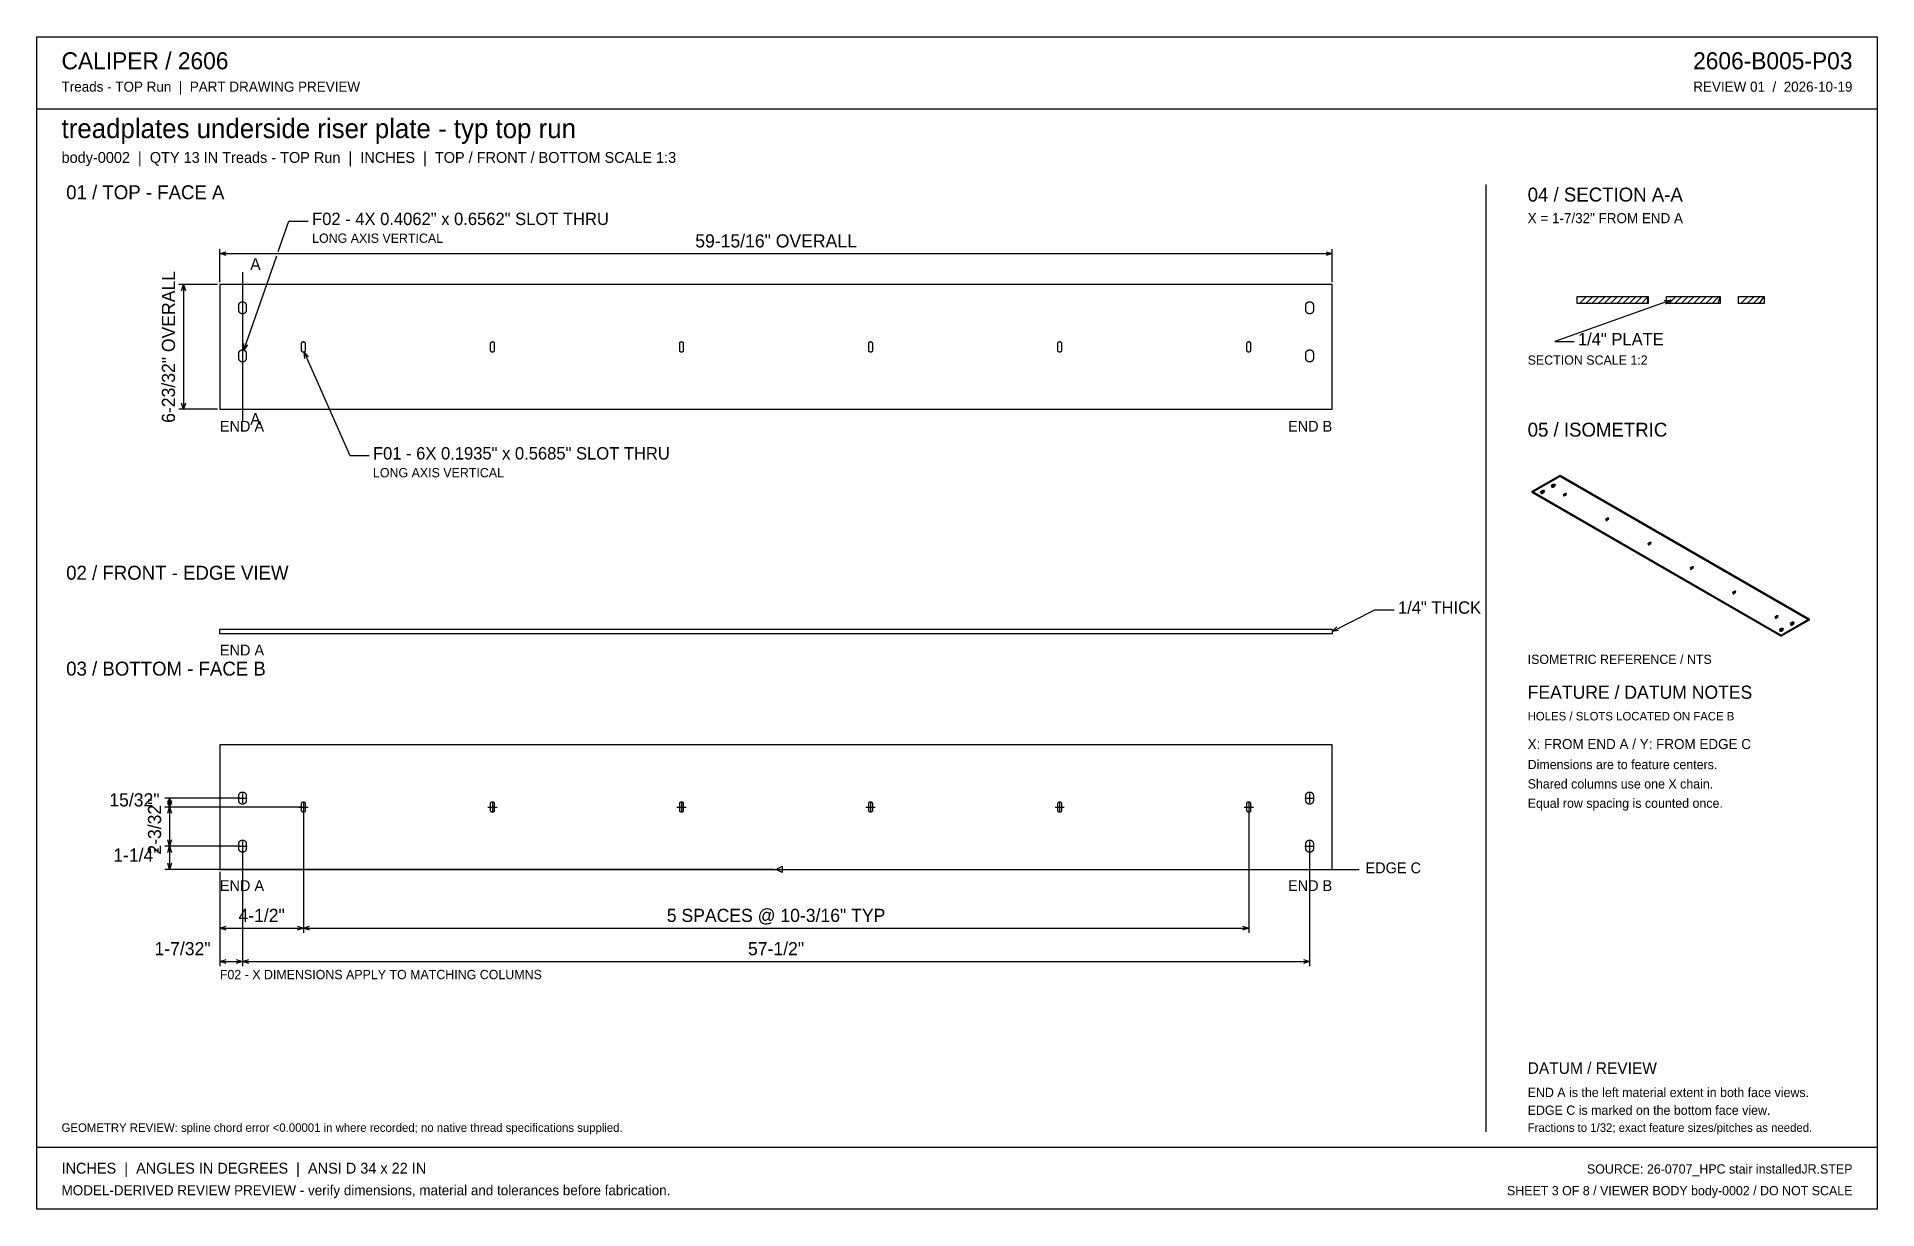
# Model space of a CAD drawing. Header units: inches. Extents: x 1.4 to 100.6, y 1.4 to 64.6.
import ezdxf
from ezdxf.enums import TextEntityAlignment as Align

# ---------------------------------------------------------------- set-up
doc = ezdxf.new("R2010")
doc.units = ezdxf.units.IN
doc.header["$MEASUREMENT"] = 0

msp = doc.modelspace()

# ---------------------------------------------------------------- texts
at = {"layer": 'ANNOTATION'}
for s, height, p in [('CALIPER / 2606', 0.91667, (2.75, 62.833)), ('Treads - TOP Run  |  PART DRAWING PREVIEW', 0.54167, (2.75, 61.625)), ('treadplates underside riser plate - typ top run', 1.04167, (2.75, 59.125)), ('body-0002  |  QTY 13 IN Treads - TOP Run  |  INCHES  |  TOP / FRONT / BOTTOM SCALE 1:3', 0.58333, (2.75, 57.792)), ('01 / TOP - FACE A', 0.75, (3, 55.833)), ('04 / SECTION A-A', 0.75, (81.75, 55.708)), ('F02 - 4X 0.4062" x 0.6562" SLOT THRU', 0.66667, (16.25, 54.441)), ('X = 1-7/32" FROM END A', 0.54167, (81.75, 54.542)), ('LONG AXIS VERTICAL', 0.5, (16.25, 53.483)), ('A', 0.625, (12.917, 52.025)), ('1/4" PLATE', 0.6667, (84.458, 47.958)), ('SECTION SCALE 1:2', 0.5, (81.75, 46.917)), ('END A', 0.5833, (11.28, 43.309)), ('A', 0.625, (12.917, 43.684)), ('05 / ISOMETRIC', 0.75, (81.75, 43.042)), ('F01 - 6X 0.1935" x 0.5685" SLOT THRU', 0.66667, (19.53, 41.809)), ('LONG AXIS VERTICAL', 0.5, (19.53, 40.85)), ('02 / FRONT - EDGE VIEW', 0.75, (3, 35.333)), ('1/4" THICK', 0.6667, (74.762, 33.5)), ('END A', 0.5833, (11.28, 31.25)), ('03 / BOTTOM - FACE B', 0.75, (3, 30.167)), ('ISOMETRIC REFERENCE / NTS', 0.5, (81.75, 30.792)), ('FEATURE / DATUM NOTES', 0.70833, (81.75, 28.917)), ('HOLES / SLOTS LOCATED ON FACE B', 0.45833, (81.75, 27.75)), ('X: FROM END A / Y: FROM EDGE C', 0.54167, (81.75, 26.208)), ('Dimensions are to feature centers.', 0.5, (81.75, 25.125)), ('Shared columns use one X chain.', 0.5, (81.75, 24.083)), ('Equal row spacing is counted once.', 0.5, (81.75, 23.042)), ('EDGE C', 0.5833, (73.012, 19.517)), ('END A', 0.5833, (11.28, 18.559)), ('F02 - X DIMENSIONS APPLY TO MATCHING COLUMNS', 0.5, (11.28, 13.809)), ('DATUM / REVIEW', 0.625, (81.75, 8.708)), ('END A is the left material extent in both face views.', 0.5, (81.75, 7.458)), ('EDGE C is marked on the bottom face view.', 0.5, (81.75, 6.5)), ('GEOMETRY REVIEW: spline chord error <0.00001 in where recorded; no native thread specifications supplied.', 0.458333, (2.75, 5.583)), ('Fractions to 1/32; exact feature sizes/pitches as needed.', 0.45833, (81.75, 5.583)), ('INCHES  |  ANGLES IN DEGREES  |  ANSI D 34 x 22 IN', 0.58333, (2.75, 3.333)), ('MODEL-DERIVED REVIEW PREVIEW - verify dimensions, material and tolerances before fabrication.', 0.54167, (2.75, 2.167))]:
    msp.add_text(s, height=height, dxfattribs=at).set_placement(p)
for s, height, p in [('2606-B005-P03', 0.91667, (99.25, 62.833)), ('REVIEW 01  /  2026-10-19', 0.54167, (99.25, 61.625)), ('END B', 0.5833, (71.22, 43.309)), ('15/32"', 0.7083, (8.03, 23.116)), ('1-1/4"', 0.7083, (8.03, 20.142)), ('END B', 0.5833, (71.22, 18.559)), ('1-7/32"', 0.7083, (10.78, 15.1)), ('SOURCE: 26-0707_HPC stair installedJR.STEP', 0.5, (99.25, 3.333)), ('SHEET 3 OF 8 / VIEWER BODY body-0002 / DO NOT SCALE', 0.5, (99.25, 2.167))]:
    msp.add_text(s, height=height, dxfattribs=at).set_placement(p, align=Align.RIGHT)
for s, height, p in [('59-15/16" OVERALL', 0.70833, (41.25, 53.233)), ('4-1/2"', 0.7083, (13.53, 16.892)), ('5 SPACES @ 10-3/16" TYP', 0.70833, (41.25, 16.892)), ('57-1/2"', 0.7083, (41.25, 15.1))]:
    msp.add_text(s, height=height, dxfattribs=at).set_placement(p, align=Align.CENTER)
for s, height, p in [('6-23/32" OVERALL', 0.70833, (8.863, 47.875)), ('2-3/32"', 0.7083, (8.113, 22.029))]:
    msp.add_text(s, height=height, rotation=90, dxfattribs=at).set_placement(p, align=Align.CENTER)

# ---------------------------------------------------------------- linework, layer by layer
at = {"layer": 'ANNOTATION'}
for p, q in [((14.428, 53.018), (15, 54.65)), ((15, 54.65), (16.042, 54.65)), ((11.28, 51.358), (11.28, 53.15)), ((11.28, 52.9), (11.613, 53.004)), ((11.28, 52.9), (71.22, 52.9)), ((11.613, 52.795), (11.28, 52.9)), ((12.568, 47.708), (14.346, 52.782)), ((70.887, 53.004), (71.22, 52.9)), ((71.22, 52.9), (70.887, 52.795)), ((71.22, 51.358), (71.22, 53.15)), ((12.5, 51.9), (12.5, 43.892)), ((11.155, 51.233), (9.072, 51.233)), ((9.218, 50.9), (9.322, 51.233)), ((9.322, 51.233), (9.322, 44.517)), ((9.322, 51.233), (9.426, 50.9)), ((89.458, 50.396), (83.208, 48.167)), ((89.109, 50.382), (89.458, 50.396)), ((89.458, 50.396), (89.179, 50.186)), ((12.568, 47.708), (12.58, 48.057)), ((12.777, 47.988), (12.568, 47.708)), ((83.208, 48.167), (84.25, 48.167)), ((15.817, 47.598), (18.28, 42.017)), ((15.856, 47.251), (15.817, 47.598)), ((15.817, 47.598), (16.047, 47.335)), ((9.322, 44.517), (9.218, 44.85)), ((9.426, 44.85), (9.322, 44.517)), ((11.155, 44.517), (9.072, 44.517)), ((18.28, 42.017), (19.322, 42.017)), ((71.22, 32.542), (73.512, 33.708)), ((71.22, 32.542), (71.47, 32.786)), ((73.512, 33.708), (74.553, 33.708)), ((71.564, 32.6), (71.22, 32.542)), ((12.5, 23.816), (12.5, 23.316)), ((70, 23.816), (70, 23.316)), ((12.375, 23.566), (8.322, 23.566)), ((15.655, 23.083), (8.322, 23.083)), ((15.655, 23.083), (8.322, 23.083)), ((8.468, 23.233), (8.572, 23.566)), ((8.572, 23.083), (8.468, 23.417)), ((8.468, 22.75), (8.572, 23.083)), ((8.572, 23.566), (8.572, 23.083)), ((8.572, 23.566), (8.676, 23.233)), ((8.676, 23.417), (8.572, 23.083)), ((8.572, 23.083), (8.572, 20.975)), ((8.572, 23.083), (8.676, 22.75)), ((12.25, 23.566), (12.75, 23.566)), ((15.53, 23.083), (16.03, 23.083)), ((15.78, 23.333), (15.78, 22.833)), ((15.78, 22.958), (15.78, 16.309)), ((15.78, 22.958), (15.78, 16.309)), ((25.718, 23.083), (26.218, 23.083)), ((25.968, 23.333), (25.968, 22.833)), ((35.906, 23.083), (36.406, 23.083)), ((36.156, 23.333), (36.156, 22.833)), ((46.094, 23.083), (46.594, 23.083)), ((46.344, 23.333), (46.344, 22.833)), ((56.282, 23.083), (56.782, 23.083)), ((56.532, 23.333), (56.532, 22.833)), ((66.47, 23.083), (66.97, 23.083)), ((66.72, 23.333), (66.72, 22.833)), ((66.72, 22.958), (66.72, 16.309)), ((69.75, 23.566), (70.25, 23.566)), ((12.375, 20.975), (8.322, 20.975)), ((12.375, 20.975), (8.322, 20.975)), ((8.572, 20.975), (8.468, 21.309)), ((8.468, 20.642), (8.572, 20.975)), ((8.676, 21.309), (8.572, 20.975)), ((8.572, 20.975), (8.572, 19.725)), ((8.572, 20.975), (8.676, 20.642)), ((12.25, 20.975), (12.75, 20.975)), ((12.5, 21.225), (12.5, 20.725)), ((12.5, 20.85), (12.5, 14.517)), ((12.5, 20.85), (12.5, 14.517)), ((69.75, 20.975), (70.25, 20.975)), ((70, 21.225), (70, 20.725)), ((70, 20.85), (70, 14.517)), ((8.572, 19.725), (8.468, 20.059)), ((8.676, 20.059), (8.572, 19.725)), ((41.25, 19.725), (41.583, 19.892)), ((41.583, 19.892), (41.583, 19.559)), ((41.125, 19.725), (8.322, 19.725)), ((11.28, 19.6), (11.28, 16.309)), ((11.28, 19.6), (11.28, 14.517)), ((41.25, 19.725), (72.678, 19.725)), ((41.583, 19.559), (41.25, 19.725)), ((11.28, 16.559), (11.613, 16.663)), ((11.28, 16.559), (15.78, 16.559)), ((11.613, 16.455), (11.28, 16.559)), ((15.447, 16.663), (15.78, 16.559)), ((15.78, 16.559), (15.447, 16.455)), ((15.78, 16.559), (16.113, 16.663)), ((15.78, 16.559), (66.72, 16.559)), ((16.113, 16.455), (15.78, 16.559)), ((66.387, 16.663), (66.72, 16.559)), ((66.72, 16.559), (66.387, 16.455)), ((11.28, 14.767), (11.613, 14.871)), ((11.28, 14.767), (12.5, 14.767)), ((11.613, 14.663), (11.28, 14.767)), ((12.167, 14.871), (12.5, 14.767)), ((12.5, 14.767), (12.167, 14.663)), ((12.5, 14.767), (12.833, 14.871)), ((12.5, 14.767), (70, 14.767)), ((12.833, 14.663), (12.5, 14.767)), ((69.667, 14.871), (70, 14.767)), ((70, 14.767), (69.667, 14.663))]:
    msp.add_line(p, q, dxfattribs=at)
at = {"layer": 'OUTLINE'}
for p, q in [((1.417, 64.583), (100.583, 64.583)), ((1.417, 1.417), (1.417, 64.583)), ((100.583, 64.583), (100.583, 1.417)), ((1.417, 60.708), (100.583, 60.708)), ((79.5, 56.625), (79.5, 5.583)), ((71.22, 51.233), (11.28, 51.233)), ((11.28, 51.233), (11.28, 44.517)), ((71.22, 44.517), (71.22, 51.233)), ((84.421, 50.583), (88.242, 50.583)), ((84.421, 50.208), (84.421, 50.583)), ((84.546, 50.208), (84.921, 50.583)), ((84.88, 50.208), (85.255, 50.583)), ((85.213, 50.208), (85.588, 50.583)), ((85.546, 50.208), (85.921, 50.583)), ((85.88, 50.208), (86.255, 50.583)), ((86.213, 50.208), (86.588, 50.583)), ((86.546, 50.208), (86.921, 50.583)), ((86.88, 50.208), (87.255, 50.583)), ((87.213, 50.208), (87.588, 50.583)), ((87.546, 50.208), (87.921, 50.583)), ((87.88, 50.208), (88.242, 50.583)), ((88.213, 50.208), (88.242, 50.583)), ((88.242, 50.583), (88.242, 50.208)), ((89.226, 50.583), (92.128, 50.583)), ((89.226, 50.208), (89.226, 50.583)), ((89.351, 50.208), (89.726, 50.583)), ((89.684, 50.208), (90.059, 50.583)), ((90.018, 50.208), (90.393, 50.583)), ((90.351, 50.208), (90.726, 50.583)), ((90.684, 50.208), (91.059, 50.583)), ((91.018, 50.208), (91.393, 50.583)), ((91.351, 50.208), (91.726, 50.583)), ((91.684, 50.208), (92.059, 50.583)), ((92.018, 50.208), (92.128, 50.583)), ((92.128, 50.583), (92.128, 50.208)), ((93.112, 50.583), (94.495, 50.583)), ((93.112, 50.208), (93.112, 50.583)), ((93.237, 50.208), (93.612, 50.583)), ((93.571, 50.208), (93.946, 50.583)), ((93.904, 50.208), (94.279, 50.583)), ((94.237, 50.208), (94.495, 50.583)), ((94.495, 50.583), (94.495, 50.208)), ((12.297, 50.123), (12.298, 50.128)), ((12.297, 50.118), (12.297, 50.123)), ((12.297, 50.113), (12.297, 50.118)), ((12.297, 50.108), (12.297, 50.113)), ((12.297, 49.858), (12.297, 50.108)), ((12.297, 49.848), (12.297, 49.858)), ((12.298, 49.838), (12.297, 49.848)), ((12.298, 50.133), (12.299, 50.138)), ((12.298, 50.128), (12.298, 50.133)), ((12.299, 49.828), (12.298, 49.838)), ((12.299, 50.138), (12.3, 50.143)), ((12.301, 49.818), (12.299, 49.828)), ((12.3, 50.143), (12.301, 50.148)), ((12.301, 50.148), (12.302, 50.152)), ((12.303, 49.809), (12.301, 49.818)), ((12.302, 50.152), (12.303, 50.157)), ((12.303, 50.157), (12.304, 50.162)), ((12.306, 49.799), (12.303, 49.809)), ((12.304, 50.162), (12.306, 50.167)), ((12.306, 50.167), (12.307, 50.172)), ((12.309, 49.79), (12.306, 49.799)), ((12.307, 50.172), (12.309, 50.176)), ((12.309, 50.176), (12.311, 50.181)), ((12.312, 49.78), (12.309, 49.79)), ((12.311, 50.181), (12.312, 50.186)), ((12.312, 50.186), (12.314, 50.19)), ((12.316, 49.771), (12.312, 49.78)), ((12.314, 50.19), (12.316, 50.195)), ((12.316, 50.195), (12.319, 50.199)), ((12.321, 49.762), (12.316, 49.771)), ((12.319, 50.199), (12.321, 50.204)), ((12.321, 50.204), (12.323, 50.208)), ((12.326, 49.754), (12.321, 49.762)), ((12.323, 50.208), (12.326, 50.212)), ((12.326, 50.212), (12.328, 50.217)), ((12.331, 49.745), (12.326, 49.754)), ((12.328, 50.217), (12.331, 50.221)), ((12.331, 50.221), (12.334, 50.225)), ((12.337, 49.737), (12.331, 49.745)), ((12.334, 50.225), (12.337, 50.229)), ((12.337, 50.229), (12.34, 50.233)), ((12.343, 49.729), (12.337, 49.737)), ((12.34, 50.233), (12.343, 50.237)), ((12.343, 50.237), (12.346, 50.241)), ((12.35, 49.722), (12.343, 49.729)), ((12.346, 50.241), (12.35, 50.244)), ((12.35, 50.244), (12.353, 50.248)), ((12.356, 49.714), (12.35, 49.722)), ((12.353, 50.248), (12.356, 50.252)), ((12.356, 50.252), (12.36, 50.255)), ((12.364, 49.707), (12.356, 49.714)), ((12.36, 50.255), (12.364, 50.258)), ((12.364, 50.258), (12.367, 50.262)), ((12.371, 49.701), (12.364, 49.707)), ((12.367, 50.262), (12.371, 50.265)), ((12.371, 50.265), (12.375, 50.268)), ((12.379, 49.695), (12.371, 49.701)), ((12.375, 50.268), (12.379, 50.271)), ((12.379, 50.271), (12.383, 50.274)), ((12.387, 49.689), (12.379, 49.695)), ((12.383, 50.274), (12.387, 50.277)), ((12.387, 50.277), (12.391, 50.28)), ((12.396, 49.684), (12.387, 49.689)), ((12.391, 50.28), (12.396, 50.282)), ((12.396, 50.282), (12.4, 50.285)), ((12.404, 49.679), (12.396, 49.684)), ((12.4, 50.285), (12.404, 50.287)), ((12.404, 50.287), (12.409, 50.289)), ((12.413, 49.674), (12.404, 49.679)), ((12.409, 50.289), (12.413, 50.292)), ((12.413, 50.292), (12.418, 50.294)), ((12.422, 49.67), (12.413, 49.674)), ((12.418, 50.294), (12.422, 50.296)), ((12.422, 50.296), (12.427, 50.297)), ((12.432, 49.667), (12.422, 49.67)), ((12.427, 50.297), (12.432, 50.299)), ((12.432, 50.299), (12.436, 50.301)), ((12.441, 49.664), (12.432, 49.667)), ((12.436, 50.301), (12.441, 50.302)), ((12.441, 50.302), (12.446, 50.304)), ((12.451, 49.661), (12.441, 49.664)), ((12.446, 50.304), (12.451, 50.305)), ((12.451, 50.305), (12.456, 50.306)), ((12.46, 49.659), (12.451, 49.661)), ((12.456, 50.306), (12.46, 50.307)), ((12.46, 50.307), (12.465, 50.308)), ((12.47, 49.657), (12.46, 49.659)), ((12.465, 50.308), (12.47, 50.309)), ((12.47, 50.309), (12.475, 50.31)), ((12.48, 49.656), (12.47, 49.657)), ((12.475, 50.31), (12.48, 50.31)), ((12.48, 50.31), (12.485, 50.311)), ((12.49, 49.655), (12.48, 49.656)), ((12.485, 50.311), (12.49, 50.311)), ((12.49, 50.311), (12.495, 50.311)), ((12.5, 49.655), (12.49, 49.655)), ((12.495, 50.311), (12.5, 50.311)), ((12.5, 50.311), (12.505, 50.311)), ((12.51, 49.655), (12.5, 49.655)), ((12.505, 50.311), (12.51, 50.311)), ((12.51, 50.311), (12.515, 50.311)), ((12.52, 49.656), (12.51, 49.655)), ((12.515, 50.311), (12.52, 50.31)), ((12.52, 50.31), (12.525, 50.31)), ((12.53, 49.657), (12.52, 49.656)), ((12.525, 50.31), (12.53, 50.309)), ((12.53, 50.309), (12.535, 50.308)), ((12.54, 49.659), (12.53, 49.657)), ((12.535, 50.308), (12.54, 50.307)), ((12.54, 50.307), (12.544, 50.306)), ((12.549, 49.661), (12.54, 49.659)), ((12.544, 50.306), (12.549, 50.305)), ((12.549, 50.305), (12.554, 50.304)), ((12.559, 49.664), (12.549, 49.661)), ((12.554, 50.304), (12.559, 50.302)), ((12.559, 50.302), (12.564, 50.301)), ((12.568, 49.667), (12.559, 49.664)), ((12.564, 50.301), (12.568, 50.299)), ((12.568, 50.299), (12.573, 50.297)), ((12.578, 49.67), (12.568, 49.667)), ((12.573, 50.297), (12.578, 50.296)), ((12.578, 50.296), (12.582, 50.294)), ((12.587, 49.674), (12.578, 49.67)), ((12.582, 50.294), (12.587, 50.292)), ((12.587, 50.292), (12.591, 50.289)), ((12.596, 49.679), (12.587, 49.674)), ((12.591, 50.289), (12.596, 50.287)), ((12.596, 50.287), (12.6, 50.285)), ((12.604, 49.684), (12.596, 49.679)), ((12.6, 50.285), (12.604, 50.282)), ((12.604, 50.282), (12.609, 50.28)), ((12.613, 49.689), (12.604, 49.684)), ((12.609, 50.28), (12.613, 50.277)), ((12.613, 50.277), (12.617, 50.274)), ((12.621, 49.695), (12.613, 49.689)), ((12.617, 50.274), (12.621, 50.271)), ((12.621, 50.271), (12.625, 50.268)), ((12.629, 49.701), (12.621, 49.695)), ((12.625, 50.268), (12.629, 50.265)), ((12.629, 50.265), (12.633, 50.262)), ((12.636, 49.707), (12.629, 49.701)), ((12.633, 50.262), (12.636, 50.258)), ((12.636, 50.258), (12.64, 50.255)), ((12.644, 49.714), (12.636, 49.707)), ((12.64, 50.255), (12.644, 50.252)), ((12.644, 50.252), (12.647, 50.248)), ((12.65, 49.722), (12.644, 49.714)), ((12.647, 50.248), (12.65, 50.244)), ((12.65, 50.244), (12.654, 50.241)), ((12.657, 49.729), (12.65, 49.722)), ((12.654, 50.241), (12.657, 50.237)), ((12.657, 50.237), (12.66, 50.233)), ((12.663, 49.737), (12.657, 49.729)), ((12.66, 50.233), (12.663, 50.229)), ((12.663, 50.229), (12.666, 50.225)), ((12.669, 49.745), (12.663, 49.737)), ((12.666, 50.225), (12.669, 50.221)), ((12.669, 50.221), (12.672, 50.217)), ((12.674, 49.754), (12.669, 49.745)), ((12.672, 50.217), (12.674, 50.212)), ((12.674, 50.212), (12.677, 50.208)), ((12.679, 49.762), (12.674, 49.754)), ((12.677, 50.208), (12.679, 50.204)), ((12.679, 50.204), (12.681, 50.199)), ((12.684, 49.771), (12.679, 49.762)), ((12.681, 50.199), (12.684, 50.195)), ((12.684, 50.195), (12.686, 50.19)), ((12.688, 49.78), (12.684, 49.771)), ((12.686, 50.19), (12.688, 50.186)), ((12.688, 50.186), (12.689, 50.181)), ((12.691, 49.79), (12.688, 49.78)), ((12.689, 50.181), (12.691, 50.176)), ((12.691, 50.176), (12.693, 50.172)), ((12.694, 49.799), (12.691, 49.79)), ((12.693, 50.172), (12.694, 50.167)), ((12.694, 50.167), (12.696, 50.162)), ((12.697, 49.809), (12.694, 49.799)), ((12.696, 50.162), (12.697, 50.157)), ((12.697, 50.157), (12.698, 50.152)), ((12.699, 49.818), (12.697, 49.809)), ((12.698, 50.152), (12.699, 50.148)), ((12.699, 50.148), (12.7, 50.143)), ((12.701, 49.828), (12.699, 49.818)), ((12.7, 50.143), (12.701, 50.138)), ((12.701, 50.138), (12.702, 50.133)), ((12.702, 49.838), (12.701, 49.828)), ((12.702, 50.133), (12.702, 50.128)), ((12.702, 50.128), (12.703, 50.123)), ((12.703, 49.848), (12.702, 49.838)), ((12.703, 50.123), (12.703, 50.118)), ((12.703, 50.118), (12.703, 50.113)), ((12.703, 50.113), (12.703, 50.108)), ((12.703, 50.108), (12.703, 49.858)), ((12.703, 49.858), (12.703, 49.848)), ((69.797, 50.123), (69.798, 50.128)), ((69.797, 50.118), (69.797, 50.123)), ((69.797, 50.113), (69.797, 50.118)), ((69.797, 50.108), (69.797, 50.113)), ((69.797, 49.858), (69.797, 50.108)), ((69.797, 49.848), (69.797, 49.858)), ((69.798, 49.838), (69.797, 49.848)), ((69.798, 50.133), (69.799, 50.138)), ((69.798, 50.128), (69.798, 50.133)), ((69.799, 49.828), (69.798, 49.838)), ((69.799, 50.138), (69.8, 50.143)), ((69.801, 49.818), (69.799, 49.828)), ((69.8, 50.143), (69.801, 50.148)), ((69.801, 50.148), (69.802, 50.152)), ((69.803, 49.809), (69.801, 49.818)), ((69.802, 50.152), (69.803, 50.157)), ((69.803, 50.157), (69.804, 50.162)), ((69.806, 49.799), (69.803, 49.809)), ((69.804, 50.162), (69.806, 50.167)), ((69.806, 50.167), (69.807, 50.172)), ((69.809, 49.79), (69.806, 49.799)), ((69.807, 50.172), (69.809, 50.176)), ((69.809, 50.176), (69.811, 50.181)), ((69.812, 49.78), (69.809, 49.79)), ((69.811, 50.181), (69.812, 50.186)), ((69.812, 50.186), (69.814, 50.19)), ((69.816, 49.771), (69.812, 49.78)), ((69.814, 50.19), (69.816, 50.195)), ((69.816, 50.195), (69.819, 50.199)), ((69.821, 49.762), (69.816, 49.771)), ((69.819, 50.199), (69.821, 50.204)), ((69.821, 50.204), (69.823, 50.208)), ((69.826, 49.754), (69.821, 49.762)), ((69.823, 50.208), (69.826, 50.212)), ((69.826, 50.212), (69.828, 50.217)), ((69.831, 49.745), (69.826, 49.754)), ((69.828, 50.217), (69.831, 50.221)), ((69.831, 50.221), (69.834, 50.225)), ((69.837, 49.737), (69.831, 49.745)), ((69.834, 50.225), (69.837, 50.229)), ((69.837, 50.229), (69.84, 50.233)), ((69.843, 49.729), (69.837, 49.737)), ((69.84, 50.233), (69.843, 50.237)), ((69.843, 50.237), (69.846, 50.241)), ((69.85, 49.722), (69.843, 49.729)), ((69.846, 50.241), (69.85, 50.244)), ((69.85, 50.244), (69.853, 50.248)), ((69.856, 49.714), (69.85, 49.722)), ((69.853, 50.248), (69.856, 50.252)), ((69.856, 50.252), (69.86, 50.255)), ((69.864, 49.707), (69.856, 49.714)), ((69.86, 50.255), (69.864, 50.258)), ((69.864, 50.258), (69.867, 50.262)), ((69.871, 49.701), (69.864, 49.707)), ((69.867, 50.262), (69.871, 50.265)), ((69.871, 50.265), (69.875, 50.268)), ((69.879, 49.695), (69.871, 49.701)), ((69.875, 50.268), (69.879, 50.271)), ((69.879, 50.271), (69.883, 50.274)), ((69.887, 49.689), (69.879, 49.695)), ((69.883, 50.274), (69.887, 50.277)), ((69.887, 50.277), (69.891, 50.28)), ((69.896, 49.684), (69.887, 49.689)), ((69.891, 50.28), (69.896, 50.282)), ((69.896, 50.282), (69.9, 50.285)), ((69.904, 49.679), (69.896, 49.684)), ((69.9, 50.285), (69.904, 50.287)), ((69.904, 50.287), (69.909, 50.289)), ((69.913, 49.674), (69.904, 49.679)), ((69.909, 50.289), (69.913, 50.292)), ((69.913, 50.292), (69.918, 50.294)), ((69.922, 49.67), (69.913, 49.674)), ((69.918, 50.294), (69.922, 50.296)), ((69.922, 50.296), (69.927, 50.297)), ((69.932, 49.667), (69.922, 49.67)), ((69.927, 50.297), (69.932, 50.299)), ((69.932, 50.299), (69.936, 50.301)), ((69.941, 49.664), (69.932, 49.667)), ((69.936, 50.301), (69.941, 50.302)), ((69.941, 50.302), (69.946, 50.304)), ((69.951, 49.661), (69.941, 49.664)), ((69.946, 50.304), (69.951, 50.305)), ((69.951, 50.305), (69.956, 50.306)), ((69.96, 49.659), (69.951, 49.661)), ((69.956, 50.306), (69.96, 50.307)), ((69.96, 50.307), (69.965, 50.308)), ((69.97, 49.657), (69.96, 49.659)), ((69.965, 50.308), (69.97, 50.309)), ((69.97, 50.309), (69.975, 50.31)), ((69.98, 49.656), (69.97, 49.657)), ((69.975, 50.31), (69.98, 50.31)), ((69.98, 50.31), (69.985, 50.311)), ((69.99, 49.655), (69.98, 49.656)), ((69.985, 50.311), (69.99, 50.311)), ((69.99, 50.311), (69.995, 50.311)), ((70, 49.655), (69.99, 49.655)), ((69.995, 50.311), (70, 50.311)), ((70, 50.311), (70.005, 50.311)), ((70.01, 49.655), (70, 49.655)), ((70.005, 50.311), (70.01, 50.311)), ((70.01, 50.311), (70.015, 50.311)), ((70.02, 49.656), (70.01, 49.655)), ((70.015, 50.311), (70.02, 50.31)), ((70.02, 50.31), (70.025, 50.31)), ((70.03, 49.657), (70.02, 49.656)), ((70.025, 50.31), (70.03, 50.309)), ((70.03, 50.309), (70.035, 50.308)), ((70.04, 49.659), (70.03, 49.657)), ((70.035, 50.308), (70.04, 50.307)), ((70.04, 50.307), (70.044, 50.306)), ((70.049, 49.661), (70.04, 49.659)), ((70.044, 50.306), (70.049, 50.305)), ((70.049, 50.305), (70.054, 50.304)), ((70.059, 49.664), (70.049, 49.661)), ((70.054, 50.304), (70.059, 50.302)), ((70.059, 50.302), (70.064, 50.301)), ((70.068, 49.667), (70.059, 49.664)), ((70.064, 50.301), (70.068, 50.299)), ((70.068, 50.299), (70.073, 50.297)), ((70.078, 49.67), (70.068, 49.667)), ((70.073, 50.297), (70.078, 50.296)), ((70.078, 50.296), (70.082, 50.294)), ((70.087, 49.674), (70.078, 49.67)), ((70.082, 50.294), (70.087, 50.292)), ((70.087, 50.292), (70.091, 50.289)), ((70.096, 49.679), (70.087, 49.674)), ((70.091, 50.289), (70.096, 50.287)), ((70.096, 50.287), (70.1, 50.285)), ((70.104, 49.684), (70.096, 49.679)), ((70.1, 50.285), (70.104, 50.282)), ((70.104, 50.282), (70.109, 50.28)), ((70.113, 49.689), (70.104, 49.684)), ((70.109, 50.28), (70.113, 50.277)), ((70.113, 50.277), (70.117, 50.274)), ((70.121, 49.695), (70.113, 49.689)), ((70.117, 50.274), (70.121, 50.271)), ((70.121, 50.271), (70.125, 50.268)), ((70.129, 49.701), (70.121, 49.695)), ((70.125, 50.268), (70.129, 50.265)), ((70.129, 50.265), (70.133, 50.262)), ((70.136, 49.707), (70.129, 49.701)), ((70.133, 50.262), (70.136, 50.258)), ((70.136, 50.258), (70.14, 50.255)), ((70.144, 49.714), (70.136, 49.707)), ((70.14, 50.255), (70.144, 50.252)), ((70.144, 50.252), (70.147, 50.248)), ((70.15, 49.722), (70.144, 49.714)), ((70.147, 50.248), (70.15, 50.244)), ((70.15, 50.244), (70.154, 50.241)), ((70.157, 49.729), (70.15, 49.722)), ((70.154, 50.241), (70.157, 50.237)), ((70.157, 50.237), (70.16, 50.233)), ((70.163, 49.737), (70.157, 49.729)), ((70.16, 50.233), (70.163, 50.229)), ((70.163, 50.229), (70.166, 50.225)), ((70.169, 49.745), (70.163, 49.737)), ((70.166, 50.225), (70.169, 50.221)), ((70.169, 50.221), (70.172, 50.217)), ((70.174, 49.754), (70.169, 49.745)), ((70.172, 50.217), (70.174, 50.212)), ((70.174, 50.212), (70.177, 50.208)), ((70.179, 49.762), (70.174, 49.754)), ((70.177, 50.208), (70.179, 50.204)), ((70.179, 50.204), (70.181, 50.199)), ((70.184, 49.771), (70.179, 49.762)), ((70.181, 50.199), (70.184, 50.195)), ((70.184, 50.195), (70.186, 50.19)), ((70.188, 49.78), (70.184, 49.771)), ((70.186, 50.19), (70.188, 50.186)), ((70.188, 50.186), (70.189, 50.181)), ((70.191, 49.79), (70.188, 49.78)), ((70.189, 50.181), (70.191, 50.176)), ((70.191, 50.176), (70.193, 50.172)), ((70.194, 49.799), (70.191, 49.79)), ((70.193, 50.172), (70.194, 50.167)), ((70.194, 50.167), (70.196, 50.162)), ((70.197, 49.809), (70.194, 49.799)), ((70.196, 50.162), (70.197, 50.157)), ((70.197, 50.157), (70.198, 50.152)), ((70.199, 49.818), (70.197, 49.809)), ((70.198, 50.152), (70.199, 50.148)), ((70.199, 50.148), (70.2, 50.143)), ((70.201, 49.828), (70.199, 49.818)), ((70.2, 50.143), (70.201, 50.138)), ((70.201, 50.138), (70.202, 50.133)), ((70.202, 49.838), (70.201, 49.828)), ((70.202, 50.133), (70.202, 50.128)), ((70.202, 50.128), (70.203, 50.123)), ((70.203, 49.848), (70.202, 49.838)), ((70.203, 50.123), (70.203, 50.118)), ((70.203, 50.118), (70.203, 50.113)), ((70.203, 50.113), (70.203, 50.108)), ((70.203, 50.108), (70.203, 49.858)), ((70.203, 49.858), (70.203, 49.848)), ((88.242, 50.208), (84.421, 50.208)), ((92.128, 50.208), (89.226, 50.208)), ((94.495, 50.208), (93.112, 50.208)), ((12.314, 47.599), (12.316, 47.604)), ((12.316, 47.604), (12.319, 47.608)), ((12.319, 47.608), (12.321, 47.613)), ((12.321, 47.613), (12.323, 47.617)), ((12.323, 47.617), (12.326, 47.621)), ((12.326, 47.621), (12.328, 47.626)), ((12.328, 47.626), (12.331, 47.63)), ((12.331, 47.63), (12.334, 47.634)), ((12.334, 47.634), (12.337, 47.638)), ((12.337, 47.638), (12.34, 47.642)), ((12.34, 47.642), (12.343, 47.646)), ((12.343, 47.646), (12.346, 47.65)), ((12.346, 47.65), (12.35, 47.653)), ((12.35, 47.653), (12.353, 47.657)), ((12.353, 47.657), (12.356, 47.661)), ((12.356, 47.661), (12.36, 47.664)), ((12.36, 47.664), (12.364, 47.668)), ((12.364, 47.668), (12.367, 47.671)), ((12.367, 47.671), (12.371, 47.674)), ((12.371, 47.674), (12.375, 47.677)), ((12.375, 47.677), (12.379, 47.68)), ((12.379, 47.68), (12.383, 47.683)), ((12.383, 47.683), (12.387, 47.686)), ((12.387, 47.686), (12.391, 47.689)), ((12.391, 47.689), (12.396, 47.691)), ((12.396, 47.691), (12.4, 47.694)), ((12.4, 47.694), (12.404, 47.696)), ((12.404, 47.696), (12.409, 47.698)), ((12.409, 47.698), (12.413, 47.701)), ((12.413, 47.701), (12.418, 47.703)), ((12.418, 47.703), (12.422, 47.705)), ((12.422, 47.705), (12.427, 47.707)), ((12.427, 47.707), (12.432, 47.708)), ((12.432, 47.708), (12.436, 47.71)), ((12.436, 47.71), (12.441, 47.711)), ((12.441, 47.711), (12.446, 47.713)), ((12.446, 47.713), (12.451, 47.714)), ((12.451, 47.714), (12.456, 47.715)), ((12.456, 47.715), (12.46, 47.716)), ((12.46, 47.716), (12.465, 47.717)), ((12.465, 47.717), (12.47, 47.718)), ((12.47, 47.718), (12.475, 47.719)), ((12.475, 47.719), (12.48, 47.719)), ((12.48, 47.719), (12.485, 47.72)), ((12.485, 47.72), (12.49, 47.72)), ((12.49, 47.72), (12.495, 47.72)), ((12.495, 47.72), (12.5, 47.72)), ((12.5, 47.72), (12.505, 47.72)), ((12.505, 47.72), (12.51, 47.72)), ((12.51, 47.72), (12.515, 47.72)), ((12.515, 47.72), (12.52, 47.719)), ((12.52, 47.719), (12.525, 47.719)), ((12.525, 47.719), (12.53, 47.718)), ((12.53, 47.718), (12.535, 47.717)), ((12.535, 47.717), (12.54, 47.716)), ((12.54, 47.716), (12.544, 47.715)), ((12.544, 47.715), (12.549, 47.714)), ((12.549, 47.714), (12.554, 47.713)), ((12.554, 47.713), (12.559, 47.711)), ((12.559, 47.711), (12.564, 47.71)), ((12.564, 47.71), (12.568, 47.708)), ((12.568, 47.708), (12.573, 47.707)), ((12.573, 47.707), (12.578, 47.705)), ((12.578, 47.705), (12.582, 47.703)), ((12.582, 47.703), (12.587, 47.701)), ((12.587, 47.701), (12.591, 47.698)), ((12.591, 47.698), (12.596, 47.696)), ((12.596, 47.696), (12.6, 47.694)), ((12.6, 47.694), (12.604, 47.691)), ((12.604, 47.691), (12.609, 47.689)), ((12.609, 47.689), (12.613, 47.686)), ((12.613, 47.686), (12.617, 47.683)), ((12.617, 47.683), (12.621, 47.68)), ((12.621, 47.68), (12.625, 47.677)), ((12.625, 47.677), (12.629, 47.674)), ((12.629, 47.674), (12.633, 47.671)), ((12.633, 47.671), (12.636, 47.668)), ((12.636, 47.668), (12.64, 47.664)), ((12.64, 47.664), (12.644, 47.661)), ((12.644, 47.661), (12.647, 47.657)), ((12.647, 47.657), (12.65, 47.653)), ((12.65, 47.653), (12.654, 47.65)), ((12.654, 47.65), (12.657, 47.646)), ((12.657, 47.646), (12.66, 47.642)), ((12.66, 47.642), (12.663, 47.638)), ((12.663, 47.638), (12.666, 47.634)), ((12.666, 47.634), (12.669, 47.63)), ((12.669, 47.63), (12.672, 47.626)), ((12.672, 47.626), (12.674, 47.621)), ((12.674, 47.621), (12.677, 47.617)), ((12.677, 47.617), (12.679, 47.613)), ((12.679, 47.613), (12.681, 47.608)), ((12.681, 47.608), (12.684, 47.604)), ((12.684, 47.604), (12.686, 47.599)), ((15.683, 48.067), (15.684, 48.07)), ((15.683, 48.065), (15.683, 48.067)), ((15.683, 48.062), (15.683, 48.065)), ((15.683, 47.687), (15.683, 48.062)), ((15.683, 47.683), (15.683, 47.687)), ((15.684, 47.678), (15.683, 47.683)), ((15.684, 48.077), (15.685, 48.079)), ((15.684, 48.074), (15.684, 48.077)), ((15.684, 48.072), (15.684, 48.074)), ((15.684, 48.07), (15.684, 48.072)), ((15.684, 47.673), (15.684, 47.678)), ((15.685, 47.669), (15.684, 47.673)), ((15.685, 48.081), (15.686, 48.084)), ((15.685, 48.079), (15.685, 48.081)), ((15.686, 47.664), (15.685, 47.669)), ((15.686, 48.086), (15.687, 48.088)), ((15.686, 48.084), (15.686, 48.086)), ((15.687, 47.659), (15.686, 47.664)), ((15.687, 48.091), (15.688, 48.093)), ((15.687, 48.088), (15.687, 48.091)), ((15.689, 47.655), (15.687, 47.659)), ((15.688, 48.093), (15.689, 48.095)), ((15.689, 48.095), (15.69, 48.097)), ((15.691, 47.65), (15.689, 47.655)), ((15.69, 48.097), (15.691, 48.1)), ((15.691, 48.1), (15.692, 48.102)), ((15.693, 47.646), (15.691, 47.65)), ((15.692, 48.102), (15.693, 48.104)), ((15.693, 48.104), (15.694, 48.106)), ((15.695, 47.642), (15.693, 47.646)), ((15.694, 48.106), (15.695, 48.108)), ((15.695, 48.108), (15.696, 48.11)), ((15.697, 47.638), (15.695, 47.642)), ((15.696, 48.11), (15.697, 48.112)), ((15.697, 48.112), (15.698, 48.114)), ((15.7, 47.634), (15.697, 47.638)), ((15.698, 48.114), (15.7, 48.116)), ((15.7, 48.116), (15.701, 48.118)), ((15.702, 47.63), (15.7, 47.634)), ((15.701, 48.118), (15.702, 48.12)), ((15.702, 48.12), (15.704, 48.122)), ((15.705, 47.626), (15.702, 47.63)), ((15.704, 48.122), (15.705, 48.124)), ((15.705, 48.124), (15.707, 48.126)), ((15.708, 47.623), (15.705, 47.626)), ((15.707, 48.126), (15.708, 48.127)), ((15.708, 48.127), (15.71, 48.129)), ((15.712, 47.619), (15.708, 47.623)), ((15.71, 48.129), (15.712, 48.131)), ((15.712, 48.131), (15.713, 48.133)), ((15.715, 47.616), (15.712, 47.619)), ((15.713, 48.133), (15.715, 48.134)), ((15.715, 48.134), (15.717, 48.136)), ((15.719, 47.613), (15.715, 47.616)), ((15.717, 48.136), (15.719, 48.137)), ((15.719, 48.137), (15.72, 48.139)), ((15.722, 47.61), (15.719, 47.613)), ((15.72, 48.139), (15.722, 48.14)), ((15.722, 48.14), (15.724, 48.142)), ((15.726, 47.607), (15.722, 47.61)), ((15.724, 48.142), (15.726, 48.143)), ((15.726, 48.143), (15.728, 48.144)), ((15.73, 47.605), (15.726, 47.607)), ((15.728, 48.144), (15.73, 48.145)), ((15.73, 48.145), (15.732, 48.147)), ((15.734, 47.602), (15.73, 47.605)), ((15.732, 48.147), (15.734, 48.148)), ((15.734, 48.148), (15.737, 48.149)), ((15.739, 47.6), (15.734, 47.602)), ((15.737, 48.149), (15.739, 48.15)), ((15.739, 48.15), (15.741, 48.151)), ((15.743, 47.598), (15.739, 47.6)), ((15.741, 48.151), (15.743, 48.152)), ((15.743, 48.152), (15.745, 48.153)), ((15.745, 48.153), (15.747, 48.154)), ((15.747, 48.154), (15.75, 48.154)), ((15.75, 48.154), (15.752, 48.155)), ((15.752, 48.155), (15.754, 48.156)), ((15.754, 48.156), (15.756, 48.156)), ((15.756, 48.156), (15.759, 48.157)), ((15.759, 48.157), (15.761, 48.157)), ((15.761, 48.157), (15.763, 48.158)), ((15.763, 48.158), (15.766, 48.158)), ((15.766, 48.158), (15.768, 48.159)), ((15.768, 48.159), (15.771, 48.159)), ((15.771, 48.159), (15.773, 48.159)), ((15.773, 48.159), (15.775, 48.159)), ((15.775, 48.159), (15.778, 48.159)), ((15.778, 48.159), (15.78, 48.159)), ((15.78, 48.159), (15.782, 48.159)), ((15.782, 48.159), (15.785, 48.159)), ((15.785, 48.159), (15.787, 48.159)), ((15.787, 48.159), (15.789, 48.159)), ((15.789, 48.159), (15.792, 48.159)), ((15.792, 48.159), (15.794, 48.158)), ((15.794, 48.158), (15.797, 48.158)), ((15.797, 48.158), (15.799, 48.157)), ((15.799, 48.157), (15.801, 48.157)), ((15.801, 48.157), (15.804, 48.156)), ((15.804, 48.156), (15.806, 48.156)), ((15.806, 48.156), (15.808, 48.155)), ((15.808, 48.155), (15.81, 48.154)), ((15.81, 48.154), (15.813, 48.154)), ((15.813, 48.154), (15.815, 48.153)), ((15.815, 48.153), (15.817, 48.152)), ((15.817, 48.152), (15.819, 48.151)), ((15.821, 47.6), (15.817, 47.598)), ((15.819, 48.151), (15.821, 48.15)), ((15.821, 48.15), (15.823, 48.149)), ((15.826, 47.602), (15.821, 47.6)), ((15.823, 48.149), (15.826, 48.148)), ((15.826, 48.148), (15.828, 48.147)), ((15.83, 47.605), (15.826, 47.602)), ((15.828, 48.147), (15.83, 48.145)), ((15.83, 48.145), (15.832, 48.144)), ((15.834, 47.607), (15.83, 47.605)), ((15.832, 48.144), (15.834, 48.143)), ((15.834, 48.143), (15.836, 48.142)), ((15.838, 47.61), (15.834, 47.607)), ((15.836, 48.142), (15.838, 48.14)), ((15.838, 48.14), (15.84, 48.139)), ((15.841, 47.613), (15.838, 47.61)), ((15.84, 48.139), (15.841, 48.137)), ((15.841, 48.137), (15.843, 48.136)), ((15.845, 47.616), (15.841, 47.613)), ((15.843, 48.136), (15.845, 48.134)), ((15.845, 48.134), (15.847, 48.133)), ((15.848, 47.619), (15.845, 47.616)), ((15.847, 48.133), (15.848, 48.131)), ((15.848, 48.131), (15.85, 48.129)), ((15.852, 47.623), (15.848, 47.619)), ((15.85, 48.129), (15.852, 48.127)), ((15.852, 48.127), (15.853, 48.126)), ((15.855, 47.626), (15.852, 47.623)), ((15.853, 48.126), (15.855, 48.124)), ((15.855, 48.124), (15.856, 48.122)), ((15.858, 47.63), (15.855, 47.626)), ((15.856, 48.122), (15.858, 48.12)), ((15.858, 48.12), (15.859, 48.118)), ((15.86, 47.634), (15.858, 47.63)), ((15.859, 48.118), (15.86, 48.116)), ((15.86, 48.116), (15.862, 48.114)), ((15.863, 47.638), (15.86, 47.634)), ((15.862, 48.114), (15.863, 48.112)), ((15.863, 48.112), (15.864, 48.11)), ((15.865, 47.642), (15.863, 47.638)), ((15.864, 48.11), (15.865, 48.108)), ((15.865, 48.108), (15.866, 48.106)), ((15.867, 47.646), (15.865, 47.642)), ((15.866, 48.106), (15.867, 48.104)), ((15.867, 48.104), (15.868, 48.102)), ((15.869, 47.65), (15.867, 47.646)), ((15.868, 48.102), (15.869, 48.1)), ((15.869, 48.1), (15.87, 48.097)), ((15.871, 47.655), (15.869, 47.65)), ((15.87, 48.097), (15.871, 48.095)), ((15.871, 48.095), (15.872, 48.093)), ((15.873, 47.659), (15.871, 47.655)), ((15.872, 48.093), (15.873, 48.091)), ((15.873, 48.091), (15.873, 48.088)), ((15.873, 48.088), (15.874, 48.086)), ((15.874, 47.664), (15.873, 47.659)), ((15.874, 48.086), (15.874, 48.084)), ((15.874, 48.084), (15.875, 48.081)), ((15.875, 47.669), (15.874, 47.664)), ((15.875, 48.081), (15.875, 48.079)), ((15.875, 48.079), (15.876, 48.077)), ((15.876, 47.673), (15.875, 47.669)), ((15.876, 48.077), (15.876, 48.074)), ((15.876, 48.074), (15.876, 48.072)), ((15.876, 48.072), (15.876, 48.07)), ((15.876, 48.07), (15.877, 48.067)), ((15.877, 47.683), (15.876, 47.678)), ((15.876, 47.678), (15.876, 47.673)), ((15.877, 48.067), (15.877, 48.065)), ((15.877, 48.065), (15.877, 48.062)), ((15.877, 48.062), (15.877, 47.687)), ((15.877, 47.687), (15.877, 47.683)), ((25.871, 48.067), (25.872, 48.07)), ((25.871, 48.065), (25.871, 48.067)), ((25.871, 48.062), (25.871, 48.065)), ((25.871, 47.687), (25.871, 48.062)), ((25.871, 47.683), (25.871, 47.687)), ((25.872, 47.678), (25.871, 47.683)), ((25.872, 48.077), (25.873, 48.079)), ((25.872, 48.074), (25.872, 48.077)), ((25.872, 48.072), (25.872, 48.074)), ((25.872, 48.07), (25.872, 48.072)), ((25.872, 47.673), (25.872, 47.678)), ((25.873, 47.669), (25.872, 47.673)), ((25.873, 48.081), (25.874, 48.084)), ((25.873, 48.079), (25.873, 48.081)), ((25.874, 47.664), (25.873, 47.669)), ((25.874, 48.086), (25.875, 48.088)), ((25.874, 48.084), (25.874, 48.086)), ((25.875, 47.659), (25.874, 47.664)), ((25.875, 48.091), (25.876, 48.093)), ((25.875, 48.088), (25.875, 48.091)), ((25.877, 47.655), (25.875, 47.659)), ((25.876, 48.093), (25.877, 48.095)), ((25.877, 48.095), (25.878, 48.097)), ((25.879, 47.65), (25.877, 47.655)), ((25.878, 48.097), (25.879, 48.1)), ((25.879, 48.1), (25.88, 48.102)), ((25.881, 47.646), (25.879, 47.65)), ((25.88, 48.102), (25.881, 48.104)), ((25.881, 48.104), (25.882, 48.106)), ((25.883, 47.642), (25.881, 47.646)), ((25.882, 48.106), (25.883, 48.108)), ((25.883, 48.108), (25.884, 48.11)), ((25.885, 47.638), (25.883, 47.642)), ((25.884, 48.11), (25.885, 48.112)), ((25.885, 48.112), (25.886, 48.114)), ((25.888, 47.634), (25.885, 47.638)), ((25.886, 48.114), (25.888, 48.116)), ((25.888, 48.116), (25.889, 48.118)), ((25.89, 47.63), (25.888, 47.634)), ((25.889, 48.118), (25.89, 48.12)), ((25.89, 48.12), (25.892, 48.122)), ((25.893, 47.626), (25.89, 47.63)), ((25.892, 48.122), (25.893, 48.124)), ((25.893, 48.124), (25.895, 48.126)), ((25.896, 47.623), (25.893, 47.626)), ((25.895, 48.126), (25.896, 48.127)), ((25.896, 48.127), (25.898, 48.129)), ((25.9, 47.619), (25.896, 47.623)), ((25.898, 48.129), (25.9, 48.131)), ((25.9, 48.131), (25.901, 48.133)), ((25.903, 47.616), (25.9, 47.619)), ((25.901, 48.133), (25.903, 48.134)), ((25.903, 48.134), (25.905, 48.136)), ((25.907, 47.613), (25.903, 47.616)), ((25.905, 48.136), (25.907, 48.137)), ((25.907, 48.137), (25.908, 48.139)), ((25.91, 47.61), (25.907, 47.613)), ((25.908, 48.139), (25.91, 48.14)), ((25.91, 48.14), (25.912, 48.142)), ((25.914, 47.607), (25.91, 47.61)), ((25.912, 48.142), (25.914, 48.143)), ((25.914, 48.143), (25.916, 48.144)), ((25.918, 47.605), (25.914, 47.607)), ((25.916, 48.144), (25.918, 48.145)), ((25.918, 48.145), (25.92, 48.147)), ((25.922, 47.602), (25.918, 47.605)), ((25.92, 48.147), (25.922, 48.148)), ((25.922, 48.148), (25.925, 48.149)), ((25.927, 47.6), (25.922, 47.602)), ((25.925, 48.149), (25.927, 48.15)), ((25.927, 48.15), (25.929, 48.151)), ((25.931, 47.598), (25.927, 47.6)), ((25.929, 48.151), (25.931, 48.152)), ((25.931, 48.152), (25.933, 48.153)), ((25.933, 48.153), (25.935, 48.154)), ((25.935, 48.154), (25.938, 48.154)), ((25.938, 48.154), (25.94, 48.155)), ((25.94, 48.155), (25.942, 48.156)), ((25.942, 48.156), (25.944, 48.156)), ((25.944, 48.156), (25.947, 48.157)), ((25.947, 48.157), (25.949, 48.157)), ((25.949, 48.157), (25.951, 48.158)), ((25.951, 48.158), (25.954, 48.158)), ((25.954, 48.158), (25.956, 48.159)), ((25.956, 48.159), (25.959, 48.159)), ((25.959, 48.159), (25.961, 48.159)), ((25.961, 48.159), (25.963, 48.159)), ((25.963, 48.159), (25.966, 48.159)), ((25.966, 48.159), (25.968, 48.159)), ((25.968, 48.159), (25.97, 48.159)), ((25.97, 48.159), (25.973, 48.159)), ((25.973, 48.159), (25.975, 48.159)), ((25.975, 48.159), (25.977, 48.159)), ((25.977, 48.159), (25.98, 48.159)), ((25.98, 48.159), (25.982, 48.158)), ((25.982, 48.158), (25.985, 48.158)), ((25.985, 48.158), (25.987, 48.157)), ((25.987, 48.157), (25.989, 48.157)), ((25.989, 48.157), (25.992, 48.156)), ((25.992, 48.156), (25.994, 48.156)), ((25.994, 48.156), (25.996, 48.155)), ((25.996, 48.155), (25.998, 48.154)), ((25.998, 48.154), (26.001, 48.154)), ((26.001, 48.154), (26.003, 48.153)), ((26.003, 48.153), (26.005, 48.152)), ((26.005, 48.152), (26.007, 48.151)), ((26.009, 47.6), (26.005, 47.598)), ((26.007, 48.151), (26.009, 48.15)), ((26.009, 48.15), (26.011, 48.149)), ((26.014, 47.602), (26.009, 47.6)), ((26.011, 48.149), (26.014, 48.148)), ((26.014, 48.148), (26.016, 48.147)), ((26.018, 47.605), (26.014, 47.602)), ((26.016, 48.147), (26.018, 48.145)), ((26.018, 48.145), (26.02, 48.144)), ((26.022, 47.607), (26.018, 47.605)), ((26.02, 48.144), (26.022, 48.143)), ((26.022, 48.143), (26.024, 48.142)), ((26.026, 47.61), (26.022, 47.607)), ((26.024, 48.142), (26.026, 48.14)), ((26.026, 48.14), (26.028, 48.139)), ((26.029, 47.613), (26.026, 47.61)), ((26.028, 48.139), (26.029, 48.137)), ((26.029, 48.137), (26.031, 48.136)), ((26.033, 47.616), (26.029, 47.613)), ((26.031, 48.136), (26.033, 48.134)), ((26.033, 48.134), (26.035, 48.133)), ((26.036, 47.619), (26.033, 47.616)), ((26.035, 48.133), (26.036, 48.131)), ((26.036, 48.131), (26.038, 48.129)), ((26.04, 47.623), (26.036, 47.619)), ((26.038, 48.129), (26.04, 48.127)), ((26.04, 48.127), (26.041, 48.126)), ((26.043, 47.626), (26.04, 47.623)), ((26.041, 48.126), (26.043, 48.124)), ((26.043, 48.124), (26.044, 48.122)), ((26.046, 47.63), (26.043, 47.626)), ((26.044, 48.122), (26.046, 48.12)), ((26.046, 48.12), (26.047, 48.118)), ((26.048, 47.634), (26.046, 47.63)), ((26.047, 48.118), (26.048, 48.116)), ((26.048, 48.116), (26.05, 48.114)), ((26.051, 47.638), (26.048, 47.634)), ((26.05, 48.114), (26.051, 48.112)), ((26.051, 48.112), (26.052, 48.11)), ((26.053, 47.642), (26.051, 47.638)), ((26.052, 48.11), (26.053, 48.108)), ((26.053, 48.108), (26.054, 48.106)), ((26.055, 47.646), (26.053, 47.642)), ((26.054, 48.106), (26.055, 48.104)), ((26.055, 48.104), (26.056, 48.102)), ((26.057, 47.65), (26.055, 47.646)), ((26.056, 48.102), (26.057, 48.1)), ((26.057, 48.1), (26.058, 48.097)), ((26.059, 47.655), (26.057, 47.65)), ((26.058, 48.097), (26.059, 48.095)), ((26.059, 48.095), (26.06, 48.093)), ((26.061, 47.659), (26.059, 47.655)), ((26.06, 48.093), (26.061, 48.091)), ((26.061, 48.091), (26.061, 48.088)), ((26.061, 48.088), (26.062, 48.086)), ((26.062, 47.664), (26.061, 47.659)), ((26.062, 48.086), (26.062, 48.084)), ((26.062, 48.084), (26.063, 48.081)), ((26.063, 47.669), (26.062, 47.664)), ((26.063, 48.081), (26.063, 48.079)), ((26.063, 48.079), (26.064, 48.077)), ((26.064, 47.673), (26.063, 47.669)), ((26.064, 48.077), (26.064, 48.074)), ((26.064, 48.074), (26.064, 48.072)), ((26.064, 48.072), (26.064, 48.07)), ((26.064, 48.07), (26.065, 48.067)), ((26.065, 47.683), (26.064, 47.678)), ((26.064, 47.678), (26.064, 47.673)), ((26.065, 48.067), (26.065, 48.065)), ((26.065, 48.065), (26.065, 48.062)), ((26.065, 48.062), (26.065, 47.687)), ((26.065, 47.687), (26.065, 47.683)), ((36.059, 48.067), (36.06, 48.07)), ((36.059, 48.065), (36.059, 48.067)), ((36.059, 48.062), (36.059, 48.065)), ((36.059, 47.687), (36.059, 48.062)), ((36.059, 47.683), (36.059, 47.687)), ((36.06, 47.678), (36.059, 47.683)), ((36.06, 48.077), (36.061, 48.079)), ((36.06, 48.074), (36.06, 48.077)), ((36.06, 48.072), (36.06, 48.074)), ((36.06, 48.07), (36.06, 48.072)), ((36.06, 47.673), (36.06, 47.678)), ((36.061, 47.669), (36.06, 47.673)), ((36.061, 48.081), (36.062, 48.084)), ((36.061, 48.079), (36.061, 48.081)), ((36.062, 47.664), (36.061, 47.669)), ((36.062, 48.086), (36.063, 48.088)), ((36.062, 48.084), (36.062, 48.086)), ((36.063, 47.659), (36.062, 47.664)), ((36.063, 48.091), (36.064, 48.093)), ((36.063, 48.088), (36.063, 48.091)), ((36.065, 47.655), (36.063, 47.659)), ((36.064, 48.093), (36.065, 48.095)), ((36.065, 48.095), (36.066, 48.097)), ((36.067, 47.65), (36.065, 47.655)), ((36.066, 48.097), (36.067, 48.1)), ((36.067, 48.1), (36.068, 48.102)), ((36.069, 47.646), (36.067, 47.65)), ((36.068, 48.102), (36.069, 48.104)), ((36.069, 48.104), (36.07, 48.106)), ((36.071, 47.642), (36.069, 47.646)), ((36.07, 48.106), (36.071, 48.108)), ((36.071, 48.108), (36.072, 48.11)), ((36.073, 47.638), (36.071, 47.642)), ((36.072, 48.11), (36.073, 48.112)), ((36.073, 48.112), (36.074, 48.114)), ((36.076, 47.634), (36.073, 47.638)), ((36.074, 48.114), (36.076, 48.116)), ((36.076, 48.116), (36.077, 48.118)), ((36.078, 47.63), (36.076, 47.634)), ((36.077, 48.118), (36.078, 48.12)), ((36.078, 48.12), (36.08, 48.122)), ((36.081, 47.626), (36.078, 47.63)), ((36.08, 48.122), (36.081, 48.124)), ((36.081, 48.124), (36.083, 48.126)), ((36.084, 47.623), (36.081, 47.626)), ((36.083, 48.126), (36.084, 48.127)), ((36.084, 48.127), (36.086, 48.129)), ((36.088, 47.619), (36.084, 47.623)), ((36.086, 48.129), (36.088, 48.131)), ((36.088, 48.131), (36.089, 48.133)), ((36.091, 47.616), (36.088, 47.619)), ((36.089, 48.133), (36.091, 48.134)), ((36.091, 48.134), (36.093, 48.136)), ((36.095, 47.613), (36.091, 47.616)), ((36.093, 48.136), (36.095, 48.137)), ((36.095, 48.137), (36.096, 48.139)), ((36.098, 47.61), (36.095, 47.613)), ((36.096, 48.139), (36.098, 48.14)), ((36.098, 48.14), (36.1, 48.142)), ((36.102, 47.607), (36.098, 47.61)), ((36.1, 48.142), (36.102, 48.143)), ((36.102, 48.143), (36.104, 48.144)), ((36.106, 47.605), (36.102, 47.607)), ((36.104, 48.144), (36.106, 48.145)), ((36.106, 48.145), (36.108, 48.147)), ((36.11, 47.602), (36.106, 47.605)), ((36.108, 48.147), (36.11, 48.148)), ((36.11, 48.148), (36.113, 48.149)), ((36.115, 47.6), (36.11, 47.602)), ((36.113, 48.149), (36.115, 48.15)), ((36.115, 48.15), (36.117, 48.151)), ((36.119, 47.598), (36.115, 47.6)), ((36.117, 48.151), (36.119, 48.152)), ((36.119, 48.152), (36.121, 48.153)), ((36.121, 48.153), (36.123, 48.154)), ((36.123, 48.154), (36.126, 48.154)), ((36.126, 48.154), (36.128, 48.155)), ((36.128, 48.155), (36.13, 48.156)), ((36.13, 48.156), (36.132, 48.156)), ((36.132, 48.156), (36.135, 48.157)), ((36.135, 48.157), (36.137, 48.157)), ((36.137, 48.157), (36.139, 48.158)), ((36.139, 48.158), (36.142, 48.158)), ((36.142, 48.158), (36.144, 48.159)), ((36.144, 48.159), (36.147, 48.159)), ((36.147, 48.159), (36.149, 48.159)), ((36.149, 48.159), (36.151, 48.159)), ((36.151, 48.159), (36.154, 48.159)), ((36.154, 48.159), (36.156, 48.159)), ((36.156, 48.159), (36.158, 48.159)), ((36.158, 48.159), (36.161, 48.159)), ((36.161, 48.159), (36.163, 48.159)), ((36.163, 48.159), (36.165, 48.159)), ((36.165, 48.159), (36.168, 48.159)), ((36.168, 48.159), (36.17, 48.158)), ((36.17, 48.158), (36.173, 48.158)), ((36.173, 48.158), (36.175, 48.157)), ((36.175, 48.157), (36.177, 48.157)), ((36.177, 48.157), (36.18, 48.156)), ((36.18, 48.156), (36.182, 48.156)), ((36.182, 48.156), (36.184, 48.155)), ((36.184, 48.155), (36.186, 48.154)), ((36.186, 48.154), (36.189, 48.154)), ((36.189, 48.154), (36.191, 48.153)), ((36.191, 48.153), (36.193, 48.152)), ((36.193, 48.152), (36.195, 48.151)), ((36.197, 47.6), (36.193, 47.598)), ((36.195, 48.151), (36.197, 48.15)), ((36.197, 48.15), (36.199, 48.149)), ((36.202, 47.602), (36.197, 47.6)), ((36.199, 48.149), (36.202, 48.148)), ((36.202, 48.148), (36.204, 48.147)), ((36.206, 47.605), (36.202, 47.602)), ((36.204, 48.147), (36.206, 48.145)), ((36.206, 48.145), (36.208, 48.144)), ((36.21, 47.607), (36.206, 47.605)), ((36.208, 48.144), (36.21, 48.143)), ((36.21, 48.143), (36.212, 48.142)), ((36.214, 47.61), (36.21, 47.607)), ((36.212, 48.142), (36.214, 48.14)), ((36.214, 48.14), (36.216, 48.139)), ((36.217, 47.613), (36.214, 47.61)), ((36.216, 48.139), (36.217, 48.137)), ((36.217, 48.137), (36.219, 48.136)), ((36.221, 47.616), (36.217, 47.613)), ((36.219, 48.136), (36.221, 48.134)), ((36.221, 48.134), (36.223, 48.133)), ((36.224, 47.619), (36.221, 47.616)), ((36.223, 48.133), (36.224, 48.131)), ((36.224, 48.131), (36.226, 48.129)), ((36.228, 47.623), (36.224, 47.619)), ((36.226, 48.129), (36.228, 48.127)), ((36.228, 48.127), (36.229, 48.126)), ((36.231, 47.626), (36.228, 47.623)), ((36.229, 48.126), (36.231, 48.124)), ((36.231, 48.124), (36.232, 48.122)), ((36.234, 47.63), (36.231, 47.626)), ((36.232, 48.122), (36.234, 48.12)), ((36.234, 48.12), (36.235, 48.118)), ((36.236, 47.634), (36.234, 47.63)), ((36.235, 48.118), (36.236, 48.116)), ((36.236, 48.116), (36.238, 48.114)), ((36.239, 47.638), (36.236, 47.634)), ((36.238, 48.114), (36.239, 48.112)), ((36.239, 48.112), (36.24, 48.11)), ((36.241, 47.642), (36.239, 47.638)), ((36.24, 48.11), (36.241, 48.108)), ((36.241, 48.108), (36.242, 48.106)), ((36.243, 47.646), (36.241, 47.642)), ((36.242, 48.106), (36.243, 48.104)), ((36.243, 48.104), (36.244, 48.102)), ((36.245, 47.65), (36.243, 47.646)), ((36.244, 48.102), (36.245, 48.1)), ((36.245, 48.1), (36.246, 48.097)), ((36.247, 47.655), (36.245, 47.65)), ((36.246, 48.097), (36.247, 48.095)), ((36.247, 48.095), (36.248, 48.093)), ((36.249, 47.659), (36.247, 47.655)), ((36.248, 48.093), (36.249, 48.091)), ((36.249, 48.091), (36.249, 48.088)), ((36.249, 48.088), (36.25, 48.086)), ((36.25, 47.664), (36.249, 47.659)), ((36.25, 48.086), (36.25, 48.084)), ((36.25, 48.084), (36.251, 48.081)), ((36.251, 47.669), (36.25, 47.664)), ((36.251, 48.081), (36.251, 48.079)), ((36.251, 48.079), (36.252, 48.077)), ((36.252, 47.673), (36.251, 47.669)), ((36.252, 48.077), (36.252, 48.074)), ((36.252, 48.074), (36.252, 48.072)), ((36.252, 48.072), (36.252, 48.07)), ((36.252, 48.07), (36.253, 48.067)), ((36.253, 47.683), (36.252, 47.678)), ((36.252, 47.678), (36.252, 47.673)), ((36.253, 48.067), (36.253, 48.065)), ((36.253, 48.065), (36.253, 48.062)), ((36.253, 48.062), (36.253, 47.687)), ((36.253, 47.687), (36.253, 47.683)), ((46.247, 48.067), (46.248, 48.07)), ((46.247, 48.065), (46.247, 48.067)), ((46.247, 48.062), (46.247, 48.065)), ((46.247, 47.687), (46.247, 48.062)), ((46.247, 47.683), (46.247, 47.687)), ((46.248, 47.678), (46.247, 47.683)), ((46.248, 48.077), (46.249, 48.079)), ((46.248, 48.074), (46.248, 48.077)), ((46.248, 48.072), (46.248, 48.074)), ((46.248, 48.07), (46.248, 48.072)), ((46.248, 47.673), (46.248, 47.678)), ((46.249, 47.669), (46.248, 47.673)), ((46.249, 48.081), (46.25, 48.084)), ((46.249, 48.079), (46.249, 48.081)), ((46.25, 47.664), (46.249, 47.669)), ((46.25, 48.086), (46.251, 48.088)), ((46.25, 48.084), (46.25, 48.086)), ((46.251, 47.659), (46.25, 47.664)), ((46.251, 48.091), (46.252, 48.093)), ((46.251, 48.088), (46.251, 48.091)), ((46.253, 47.655), (46.251, 47.659)), ((46.252, 48.093), (46.253, 48.095)), ((46.253, 48.095), (46.254, 48.097)), ((46.255, 47.65), (46.253, 47.655)), ((46.254, 48.097), (46.255, 48.1)), ((46.255, 48.1), (46.256, 48.102)), ((46.257, 47.646), (46.255, 47.65)), ((46.256, 48.102), (46.257, 48.104)), ((46.257, 48.104), (46.258, 48.106)), ((46.259, 47.642), (46.257, 47.646)), ((46.258, 48.106), (46.259, 48.108)), ((46.259, 48.108), (46.26, 48.11)), ((46.261, 47.638), (46.259, 47.642)), ((46.26, 48.11), (46.261, 48.112)), ((46.261, 48.112), (46.262, 48.114)), ((46.264, 47.634), (46.261, 47.638)), ((46.262, 48.114), (46.264, 48.116)), ((46.264, 48.116), (46.265, 48.118)), ((46.266, 47.63), (46.264, 47.634)), ((46.265, 48.118), (46.266, 48.12)), ((46.266, 48.12), (46.268, 48.122)), ((46.269, 47.626), (46.266, 47.63)), ((46.268, 48.122), (46.269, 48.124)), ((46.269, 48.124), (46.271, 48.126)), ((46.272, 47.623), (46.269, 47.626)), ((46.271, 48.126), (46.272, 48.127)), ((46.272, 48.127), (46.274, 48.129)), ((46.276, 47.619), (46.272, 47.623)), ((46.274, 48.129), (46.276, 48.131)), ((46.276, 48.131), (46.277, 48.133)), ((46.279, 47.616), (46.276, 47.619)), ((46.277, 48.133), (46.279, 48.134)), ((46.279, 48.134), (46.281, 48.136)), ((46.283, 47.613), (46.279, 47.616)), ((46.281, 48.136), (46.283, 48.137)), ((46.283, 48.137), (46.284, 48.139)), ((46.286, 47.61), (46.283, 47.613)), ((46.284, 48.139), (46.286, 48.14)), ((46.286, 48.14), (46.288, 48.142)), ((46.29, 47.607), (46.286, 47.61)), ((46.288, 48.142), (46.29, 48.143)), ((46.29, 48.143), (46.292, 48.144)), ((46.294, 47.605), (46.29, 47.607)), ((46.292, 48.144), (46.294, 48.145)), ((46.294, 48.145), (46.296, 48.147)), ((46.298, 47.602), (46.294, 47.605)), ((46.296, 48.147), (46.298, 48.148)), ((46.298, 48.148), (46.301, 48.149)), ((46.303, 47.6), (46.298, 47.602)), ((46.301, 48.149), (46.303, 48.15)), ((46.303, 48.15), (46.305, 48.151)), ((46.307, 47.598), (46.303, 47.6)), ((46.305, 48.151), (46.307, 48.152)), ((46.307, 48.152), (46.309, 48.153)), ((46.309, 48.153), (46.311, 48.154)), ((46.311, 48.154), (46.314, 48.154)), ((46.314, 48.154), (46.316, 48.155)), ((46.316, 48.155), (46.318, 48.156)), ((46.318, 48.156), (46.32, 48.156)), ((46.32, 48.156), (46.323, 48.157)), ((46.323, 48.157), (46.325, 48.157)), ((46.325, 48.157), (46.327, 48.158)), ((46.327, 48.158), (46.33, 48.158)), ((46.33, 48.158), (46.332, 48.159)), ((46.332, 48.159), (46.335, 48.159)), ((46.335, 48.159), (46.337, 48.159)), ((46.337, 48.159), (46.339, 48.159)), ((46.339, 48.159), (46.342, 48.159)), ((46.342, 48.159), (46.344, 48.159)), ((46.344, 48.159), (46.346, 48.159)), ((46.346, 48.159), (46.349, 48.159)), ((46.349, 48.159), (46.351, 48.159)), ((46.351, 48.159), (46.353, 48.159)), ((46.353, 48.159), (46.356, 48.159)), ((46.356, 48.159), (46.358, 48.158)), ((46.358, 48.158), (46.361, 48.158)), ((46.361, 48.158), (46.363, 48.157)), ((46.363, 48.157), (46.365, 48.157)), ((46.365, 48.157), (46.368, 48.156)), ((46.368, 48.156), (46.37, 48.156)), ((46.37, 48.156), (46.372, 48.155)), ((46.372, 48.155), (46.374, 48.154)), ((46.374, 48.154), (46.377, 48.154)), ((46.377, 48.154), (46.379, 48.153)), ((46.379, 48.153), (46.381, 48.152)), ((46.381, 48.152), (46.383, 48.151)), ((46.385, 47.6), (46.381, 47.598)), ((46.383, 48.151), (46.385, 48.15)), ((46.385, 48.15), (46.387, 48.149)), ((46.39, 47.602), (46.385, 47.6)), ((46.387, 48.149), (46.39, 48.148)), ((46.39, 48.148), (46.392, 48.147)), ((46.394, 47.605), (46.39, 47.602)), ((46.392, 48.147), (46.394, 48.145)), ((46.394, 48.145), (46.396, 48.144)), ((46.398, 47.607), (46.394, 47.605)), ((46.396, 48.144), (46.398, 48.143)), ((46.398, 48.143), (46.4, 48.142)), ((46.402, 47.61), (46.398, 47.607)), ((46.4, 48.142), (46.402, 48.14)), ((46.402, 48.14), (46.404, 48.139)), ((46.405, 47.613), (46.402, 47.61)), ((46.404, 48.139), (46.405, 48.137)), ((46.405, 48.137), (46.407, 48.136)), ((46.409, 47.616), (46.405, 47.613)), ((46.407, 48.136), (46.409, 48.134)), ((46.409, 48.134), (46.411, 48.133)), ((46.412, 47.619), (46.409, 47.616)), ((46.411, 48.133), (46.412, 48.131)), ((46.412, 48.131), (46.414, 48.129)), ((46.416, 47.623), (46.412, 47.619)), ((46.414, 48.129), (46.416, 48.127)), ((46.416, 48.127), (46.417, 48.126)), ((46.419, 47.626), (46.416, 47.623)), ((46.417, 48.126), (46.419, 48.124)), ((46.419, 48.124), (46.42, 48.122)), ((46.422, 47.63), (46.419, 47.626)), ((46.42, 48.122), (46.422, 48.12)), ((46.422, 48.12), (46.423, 48.118)), ((46.424, 47.634), (46.422, 47.63)), ((46.423, 48.118), (46.424, 48.116)), ((46.424, 48.116), (46.426, 48.114)), ((46.427, 47.638), (46.424, 47.634)), ((46.426, 48.114), (46.427, 48.112)), ((46.427, 48.112), (46.428, 48.11)), ((46.429, 47.642), (46.427, 47.638)), ((46.428, 48.11), (46.429, 48.108)), ((46.429, 48.108), (46.43, 48.106)), ((46.431, 47.646), (46.429, 47.642)), ((46.43, 48.106), (46.431, 48.104)), ((46.431, 48.104), (46.432, 48.102)), ((46.433, 47.65), (46.431, 47.646)), ((46.432, 48.102), (46.433, 48.1)), ((46.433, 48.1), (46.434, 48.097)), ((46.435, 47.655), (46.433, 47.65)), ((46.434, 48.097), (46.435, 48.095)), ((46.435, 48.095), (46.436, 48.093)), ((46.437, 47.659), (46.435, 47.655)), ((46.436, 48.093), (46.437, 48.091)), ((46.437, 48.091), (46.437, 48.088)), ((46.437, 48.088), (46.438, 48.086)), ((46.438, 47.664), (46.437, 47.659)), ((46.438, 48.086), (46.438, 48.084)), ((46.438, 48.084), (46.439, 48.081)), ((46.439, 47.669), (46.438, 47.664)), ((46.439, 48.081), (46.439, 48.079)), ((46.439, 48.079), (46.44, 48.077)), ((46.44, 47.673), (46.439, 47.669)), ((46.44, 48.077), (46.44, 48.074)), ((46.44, 48.074), (46.44, 48.072)), ((46.44, 48.072), (46.44, 48.07)), ((46.44, 48.07), (46.441, 48.067)), ((46.441, 47.683), (46.44, 47.678)), ((46.44, 47.678), (46.44, 47.673)), ((46.441, 48.067), (46.441, 48.065)), ((46.441, 48.065), (46.441, 48.062)), ((46.441, 48.062), (46.441, 47.687)), ((46.441, 47.687), (46.441, 47.683)), ((56.435, 48.067), (56.436, 48.07)), ((56.435, 48.065), (56.435, 48.067)), ((56.435, 48.062), (56.435, 48.065)), ((56.435, 47.687), (56.435, 48.062)), ((56.435, 47.683), (56.435, 47.687)), ((56.436, 47.678), (56.435, 47.683)), ((56.436, 48.077), (56.437, 48.079)), ((56.436, 48.074), (56.436, 48.077)), ((56.436, 48.072), (56.436, 48.074)), ((56.436, 48.07), (56.436, 48.072)), ((56.436, 47.673), (56.436, 47.678)), ((56.437, 47.669), (56.436, 47.673)), ((56.437, 48.081), (56.438, 48.084)), ((56.437, 48.079), (56.437, 48.081)), ((56.438, 47.664), (56.437, 47.669)), ((56.438, 48.086), (56.439, 48.088)), ((56.438, 48.084), (56.438, 48.086)), ((56.439, 47.659), (56.438, 47.664)), ((56.439, 48.091), (56.44, 48.093)), ((56.439, 48.088), (56.439, 48.091)), ((56.441, 47.655), (56.439, 47.659)), ((56.44, 48.093), (56.441, 48.095)), ((56.441, 48.095), (56.442, 48.097)), ((56.443, 47.65), (56.441, 47.655)), ((56.442, 48.097), (56.443, 48.1)), ((56.443, 48.1), (56.444, 48.102)), ((56.445, 47.646), (56.443, 47.65)), ((56.444, 48.102), (56.445, 48.104)), ((56.445, 48.104), (56.446, 48.106)), ((56.447, 47.642), (56.445, 47.646)), ((56.446, 48.106), (56.447, 48.108)), ((56.447, 48.108), (56.448, 48.11)), ((56.449, 47.638), (56.447, 47.642)), ((56.448, 48.11), (56.449, 48.112)), ((56.449, 48.112), (56.45, 48.114)), ((56.452, 47.634), (56.449, 47.638)), ((56.45, 48.114), (56.452, 48.116)), ((56.452, 48.116), (56.453, 48.118)), ((56.454, 47.63), (56.452, 47.634)), ((56.453, 48.118), (56.454, 48.12)), ((56.454, 48.12), (56.456, 48.122)), ((56.457, 47.626), (56.454, 47.63)), ((56.456, 48.122), (56.457, 48.124)), ((56.457, 48.124), (56.459, 48.126)), ((56.46, 47.623), (56.457, 47.626)), ((56.459, 48.126), (56.46, 48.127)), ((56.46, 48.127), (56.462, 48.129)), ((56.464, 47.619), (56.46, 47.623)), ((56.462, 48.129), (56.464, 48.131)), ((56.464, 48.131), (56.465, 48.133)), ((56.467, 47.616), (56.464, 47.619)), ((56.465, 48.133), (56.467, 48.134)), ((56.467, 48.134), (56.469, 48.136)), ((56.471, 47.613), (56.467, 47.616)), ((56.469, 48.136), (56.471, 48.137)), ((56.471, 48.137), (56.472, 48.139)), ((56.474, 47.61), (56.471, 47.613)), ((56.472, 48.139), (56.474, 48.14)), ((56.474, 48.14), (56.476, 48.142)), ((56.478, 47.607), (56.474, 47.61)), ((56.476, 48.142), (56.478, 48.143)), ((56.478, 48.143), (56.48, 48.144)), ((56.482, 47.605), (56.478, 47.607)), ((56.48, 48.144), (56.482, 48.145)), ((56.482, 48.145), (56.484, 48.147)), ((56.486, 47.602), (56.482, 47.605)), ((56.484, 48.147), (56.486, 48.148)), ((56.486, 48.148), (56.489, 48.149)), ((56.491, 47.6), (56.486, 47.602)), ((56.489, 48.149), (56.491, 48.15)), ((56.491, 48.15), (56.493, 48.151)), ((56.495, 47.598), (56.491, 47.6)), ((56.493, 48.151), (56.495, 48.152)), ((56.495, 48.152), (56.497, 48.153)), ((56.497, 48.153), (56.499, 48.154)), ((56.499, 48.154), (56.502, 48.154)), ((56.502, 48.154), (56.504, 48.155)), ((56.504, 48.155), (56.506, 48.156)), ((56.506, 48.156), (56.508, 48.156)), ((56.508, 48.156), (56.511, 48.157)), ((56.511, 48.157), (56.513, 48.157)), ((56.513, 48.157), (56.515, 48.158)), ((56.515, 48.158), (56.518, 48.158)), ((56.518, 48.158), (56.52, 48.159)), ((56.52, 48.159), (56.523, 48.159)), ((56.523, 48.159), (56.525, 48.159)), ((56.525, 48.159), (56.527, 48.159)), ((56.527, 48.159), (56.53, 48.159)), ((56.53, 48.159), (56.532, 48.159)), ((56.532, 48.159), (56.534, 48.159)), ((56.534, 48.159), (56.537, 48.159)), ((56.537, 48.159), (56.539, 48.159)), ((56.539, 48.159), (56.541, 48.159)), ((56.541, 48.159), (56.544, 48.159)), ((56.544, 48.159), (56.546, 48.158)), ((56.546, 48.158), (56.549, 48.158)), ((56.549, 48.158), (56.551, 48.157)), ((56.551, 48.157), (56.553, 48.157)), ((56.553, 48.157), (56.556, 48.156)), ((56.556, 48.156), (56.558, 48.156)), ((56.558, 48.156), (56.56, 48.155)), ((56.56, 48.155), (56.562, 48.154)), ((56.562, 48.154), (56.565, 48.154)), ((56.565, 48.154), (56.567, 48.153)), ((56.567, 48.153), (56.569, 48.152)), ((56.569, 48.152), (56.571, 48.151)), ((56.573, 47.6), (56.569, 47.598)), ((56.571, 48.151), (56.573, 48.15)), ((56.573, 48.15), (56.575, 48.149)), ((56.578, 47.602), (56.573, 47.6)), ((56.575, 48.149), (56.578, 48.148)), ((56.578, 48.148), (56.58, 48.147)), ((56.582, 47.605), (56.578, 47.602)), ((56.58, 48.147), (56.582, 48.145)), ((56.582, 48.145), (56.584, 48.144)), ((56.586, 47.607), (56.582, 47.605)), ((56.584, 48.144), (56.586, 48.143)), ((56.586, 48.143), (56.588, 48.142)), ((56.59, 47.61), (56.586, 47.607)), ((56.588, 48.142), (56.59, 48.14)), ((56.59, 48.14), (56.592, 48.139)), ((56.593, 47.613), (56.59, 47.61)), ((56.592, 48.139), (56.593, 48.137)), ((56.593, 48.137), (56.595, 48.136)), ((56.597, 47.616), (56.593, 47.613)), ((56.595, 48.136), (56.597, 48.134)), ((56.597, 48.134), (56.599, 48.133)), ((56.6, 47.619), (56.597, 47.616)), ((56.599, 48.133), (56.6, 48.131)), ((56.6, 48.131), (56.602, 48.129)), ((56.604, 47.623), (56.6, 47.619)), ((56.602, 48.129), (56.604, 48.127)), ((56.604, 48.127), (56.605, 48.126)), ((56.607, 47.626), (56.604, 47.623)), ((56.605, 48.126), (56.607, 48.124)), ((56.607, 48.124), (56.608, 48.122)), ((56.61, 47.63), (56.607, 47.626)), ((56.608, 48.122), (56.61, 48.12)), ((56.61, 48.12), (56.611, 48.118)), ((56.612, 47.634), (56.61, 47.63)), ((56.611, 48.118), (56.612, 48.116)), ((56.612, 48.116), (56.614, 48.114)), ((56.615, 47.638), (56.612, 47.634)), ((56.614, 48.114), (56.615, 48.112)), ((56.615, 48.112), (56.616, 48.11)), ((56.617, 47.642), (56.615, 47.638)), ((56.616, 48.11), (56.617, 48.108)), ((56.617, 48.108), (56.618, 48.106)), ((56.619, 47.646), (56.617, 47.642)), ((56.618, 48.106), (56.619, 48.104)), ((56.619, 48.104), (56.62, 48.102)), ((56.621, 47.65), (56.619, 47.646)), ((56.62, 48.102), (56.621, 48.1)), ((56.621, 48.1), (56.622, 48.097)), ((56.623, 47.655), (56.621, 47.65)), ((56.622, 48.097), (56.623, 48.095)), ((56.623, 48.095), (56.624, 48.093)), ((56.625, 47.659), (56.623, 47.655)), ((56.624, 48.093), (56.625, 48.091)), ((56.625, 48.091), (56.625, 48.088)), ((56.625, 48.088), (56.626, 48.086)), ((56.626, 47.664), (56.625, 47.659)), ((56.626, 48.086), (56.626, 48.084)), ((56.626, 48.084), (56.627, 48.081)), ((56.627, 47.669), (56.626, 47.664)), ((56.627, 48.081), (56.627, 48.079)), ((56.627, 48.079), (56.628, 48.077)), ((56.628, 47.673), (56.627, 47.669)), ((56.628, 48.077), (56.628, 48.074)), ((56.628, 48.074), (56.628, 48.072)), ((56.628, 48.072), (56.628, 48.07)), ((56.628, 48.07), (56.629, 48.067)), ((56.629, 47.683), (56.628, 47.678)), ((56.628, 47.678), (56.628, 47.673)), ((56.629, 48.067), (56.629, 48.065)), ((56.629, 48.065), (56.629, 48.062)), ((56.629, 48.062), (56.629, 47.687)), ((56.629, 47.687), (56.629, 47.683)), ((66.623, 48.067), (66.624, 48.07)), ((66.623, 48.065), (66.623, 48.067)), ((66.623, 48.062), (66.623, 48.065)), ((66.623, 47.687), (66.623, 48.062)), ((66.623, 47.683), (66.623, 47.687)), ((66.624, 47.678), (66.623, 47.683)), ((66.624, 48.077), (66.625, 48.079)), ((66.624, 48.074), (66.624, 48.077)), ((66.624, 48.072), (66.624, 48.074)), ((66.624, 48.07), (66.624, 48.072)), ((66.624, 47.673), (66.624, 47.678)), ((66.625, 47.669), (66.624, 47.673)), ((66.625, 48.081), (66.626, 48.084)), ((66.625, 48.079), (66.625, 48.081)), ((66.626, 47.664), (66.625, 47.669)), ((66.626, 48.086), (66.627, 48.088)), ((66.626, 48.084), (66.626, 48.086)), ((66.627, 47.659), (66.626, 47.664)), ((66.627, 48.091), (66.628, 48.093)), ((66.627, 48.088), (66.627, 48.091)), ((66.629, 47.655), (66.627, 47.659)), ((66.628, 48.093), (66.629, 48.095)), ((66.629, 48.095), (66.63, 48.097)), ((66.631, 47.65), (66.629, 47.655)), ((66.63, 48.097), (66.631, 48.1)), ((66.631, 48.1), (66.632, 48.102)), ((66.633, 47.646), (66.631, 47.65)), ((66.632, 48.102), (66.633, 48.104)), ((66.633, 48.104), (66.634, 48.106)), ((66.635, 47.642), (66.633, 47.646)), ((66.634, 48.106), (66.635, 48.108)), ((66.635, 48.108), (66.636, 48.11)), ((66.637, 47.638), (66.635, 47.642)), ((66.636, 48.11), (66.637, 48.112)), ((66.637, 48.112), (66.638, 48.114)), ((66.64, 47.634), (66.637, 47.638)), ((66.638, 48.114), (66.64, 48.116)), ((66.64, 48.116), (66.641, 48.118)), ((66.642, 47.63), (66.64, 47.634)), ((66.641, 48.118), (66.642, 48.12)), ((66.642, 48.12), (66.644, 48.122)), ((66.645, 47.626), (66.642, 47.63)), ((66.644, 48.122), (66.645, 48.124)), ((66.645, 48.124), (66.647, 48.126)), ((66.648, 47.623), (66.645, 47.626)), ((66.647, 48.126), (66.648, 48.127)), ((66.648, 48.127), (66.65, 48.129)), ((66.652, 47.619), (66.648, 47.623)), ((66.65, 48.129), (66.652, 48.131)), ((66.652, 48.131), (66.653, 48.133)), ((66.655, 47.616), (66.652, 47.619)), ((66.653, 48.133), (66.655, 48.134)), ((66.655, 48.134), (66.657, 48.136)), ((66.659, 47.613), (66.655, 47.616)), ((66.657, 48.136), (66.659, 48.137)), ((66.659, 48.137), (66.66, 48.139)), ((66.662, 47.61), (66.659, 47.613)), ((66.66, 48.139), (66.662, 48.14)), ((66.662, 48.14), (66.664, 48.142)), ((66.666, 47.607), (66.662, 47.61)), ((66.664, 48.142), (66.666, 48.143)), ((66.666, 48.143), (66.668, 48.144)), ((66.67, 47.605), (66.666, 47.607)), ((66.668, 48.144), (66.67, 48.145)), ((66.67, 48.145), (66.672, 48.147)), ((66.674, 47.602), (66.67, 47.605)), ((66.672, 48.147), (66.674, 48.148)), ((66.674, 48.148), (66.677, 48.149)), ((66.679, 47.6), (66.674, 47.602)), ((66.677, 48.149), (66.679, 48.15)), ((66.679, 48.15), (66.681, 48.151)), ((66.683, 47.598), (66.679, 47.6)), ((66.681, 48.151), (66.683, 48.152)), ((66.683, 48.152), (66.685, 48.153)), ((66.685, 48.153), (66.687, 48.154)), ((66.687, 48.154), (66.69, 48.154)), ((66.69, 48.154), (66.692, 48.155)), ((66.692, 48.155), (66.694, 48.156)), ((66.694, 48.156), (66.696, 48.156)), ((66.696, 48.156), (66.699, 48.157)), ((66.699, 48.157), (66.701, 48.157)), ((66.701, 48.157), (66.703, 48.158)), ((66.703, 48.158), (66.706, 48.158)), ((66.706, 48.158), (66.708, 48.159)), ((66.708, 48.159), (66.711, 48.159)), ((66.711, 48.159), (66.713, 48.159)), ((66.713, 48.159), (66.715, 48.159)), ((66.715, 48.159), (66.718, 48.159)), ((66.718, 48.159), (66.72, 48.159)), ((66.72, 48.159), (66.722, 48.159)), ((66.722, 48.159), (66.725, 48.159)), ((66.725, 48.159), (66.727, 48.159)), ((66.727, 48.159), (66.729, 48.159)), ((66.729, 48.159), (66.732, 48.159)), ((66.732, 48.159), (66.734, 48.158)), ((66.734, 48.158), (66.737, 48.158)), ((66.737, 48.158), (66.739, 48.157)), ((66.739, 48.157), (66.741, 48.157)), ((66.741, 48.157), (66.744, 48.156)), ((66.744, 48.156), (66.746, 48.156)), ((66.746, 48.156), (66.748, 48.155)), ((66.748, 48.155), (66.75, 48.154)), ((66.75, 48.154), (66.753, 48.154)), ((66.753, 48.154), (66.755, 48.153)), ((66.755, 48.153), (66.757, 48.152)), ((66.757, 48.152), (66.759, 48.151)), ((66.761, 47.6), (66.757, 47.598)), ((66.759, 48.151), (66.761, 48.15)), ((66.761, 48.15), (66.763, 48.149)), ((66.766, 47.602), (66.761, 47.6)), ((66.763, 48.149), (66.766, 48.148)), ((66.766, 48.148), (66.768, 48.147)), ((66.77, 47.605), (66.766, 47.602)), ((66.768, 48.147), (66.77, 48.145)), ((66.77, 48.145), (66.772, 48.144)), ((66.774, 47.607), (66.77, 47.605)), ((66.772, 48.144), (66.774, 48.143)), ((66.774, 48.143), (66.776, 48.142)), ((66.778, 47.61), (66.774, 47.607)), ((66.776, 48.142), (66.778, 48.14)), ((66.778, 48.14), (66.78, 48.139)), ((66.781, 47.613), (66.778, 47.61)), ((66.78, 48.139), (66.781, 48.137)), ((66.781, 48.137), (66.783, 48.136)), ((66.785, 47.616), (66.781, 47.613)), ((66.783, 48.136), (66.785, 48.134)), ((66.785, 48.134), (66.787, 48.133)), ((66.788, 47.619), (66.785, 47.616)), ((66.787, 48.133), (66.788, 48.131)), ((66.788, 48.131), (66.79, 48.129)), ((66.792, 47.623), (66.788, 47.619)), ((66.79, 48.129), (66.792, 48.127)), ((66.792, 48.127), (66.793, 48.126)), ((66.795, 47.626), (66.792, 47.623)), ((66.793, 48.126), (66.795, 48.124)), ((66.795, 48.124), (66.796, 48.122)), ((66.798, 47.63), (66.795, 47.626)), ((66.796, 48.122), (66.798, 48.12)), ((66.798, 48.12), (66.799, 48.118)), ((66.8, 47.634), (66.798, 47.63)), ((66.799, 48.118), (66.8, 48.116)), ((66.8, 48.116), (66.802, 48.114)), ((66.803, 47.638), (66.8, 47.634)), ((66.802, 48.114), (66.803, 48.112)), ((66.803, 48.112), (66.804, 48.11)), ((66.805, 47.642), (66.803, 47.638)), ((66.804, 48.11), (66.805, 48.108)), ((66.805, 48.108), (66.806, 48.106)), ((66.807, 47.646), (66.805, 47.642)), ((66.806, 48.106), (66.807, 48.104)), ((66.807, 48.104), (66.808, 48.102)), ((66.809, 47.65), (66.807, 47.646)), ((66.808, 48.102), (66.809, 48.1)), ((66.809, 48.1), (66.81, 48.097)), ((66.811, 47.655), (66.809, 47.65)), ((66.81, 48.097), (66.811, 48.095)), ((66.811, 48.095), (66.812, 48.093)), ((66.813, 47.659), (66.811, 47.655)), ((66.812, 48.093), (66.813, 48.091)), ((66.813, 48.091), (66.813, 48.088)), ((66.813, 48.088), (66.814, 48.086)), ((66.814, 47.664), (66.813, 47.659)), ((66.814, 48.086), (66.814, 48.084)), ((66.814, 48.084), (66.815, 48.081)), ((66.815, 47.669), (66.814, 47.664)), ((66.815, 48.081), (66.815, 48.079)), ((66.815, 48.079), (66.816, 48.077)), ((66.816, 47.673), (66.815, 47.669)), ((66.816, 48.077), (66.816, 48.074)), ((66.816, 48.074), (66.816, 48.072)), ((66.816, 48.072), (66.816, 48.07)), ((66.816, 48.07), (66.817, 48.067)), ((66.817, 47.683), (66.816, 47.678)), ((66.816, 47.678), (66.816, 47.673)), ((66.817, 48.067), (66.817, 48.065)), ((66.817, 48.065), (66.817, 48.062)), ((66.817, 48.062), (66.817, 47.687)), ((66.817, 47.687), (66.817, 47.683)), ((69.814, 47.599), (69.816, 47.604)), ((69.816, 47.604), (69.819, 47.608)), ((69.819, 47.608), (69.821, 47.613)), ((69.821, 47.613), (69.823, 47.617)), ((69.823, 47.617), (69.826, 47.621)), ((69.826, 47.621), (69.828, 47.626)), ((69.828, 47.626), (69.831, 47.63)), ((69.831, 47.63), (69.834, 47.634)), ((69.834, 47.634), (69.837, 47.638)), ((69.837, 47.638), (69.84, 47.642)), ((69.84, 47.642), (69.843, 47.646)), ((69.843, 47.646), (69.846, 47.65)), ((69.846, 47.65), (69.85, 47.653)), ((69.85, 47.653), (69.853, 47.657)), ((69.853, 47.657), (69.856, 47.661)), ((69.856, 47.661), (69.86, 47.664)), ((69.86, 47.664), (69.864, 47.668)), ((69.864, 47.668), (69.867, 47.671)), ((69.867, 47.671), (69.871, 47.674)), ((69.871, 47.674), (69.875, 47.677)), ((69.875, 47.677), (69.879, 47.68)), ((69.879, 47.68), (69.883, 47.683)), ((69.883, 47.683), (69.887, 47.686)), ((69.887, 47.686), (69.891, 47.689)), ((69.891, 47.689), (69.896, 47.691)), ((69.896, 47.691), (69.9, 47.694)), ((69.9, 47.694), (69.904, 47.696)), ((69.904, 47.696), (69.909, 47.698)), ((69.909, 47.698), (69.913, 47.701)), ((69.913, 47.701), (69.918, 47.703)), ((69.918, 47.703), (69.922, 47.705)), ((69.922, 47.705), (69.927, 47.707)), ((69.927, 47.707), (69.932, 47.708)), ((69.932, 47.708), (69.936, 47.71)), ((69.936, 47.71), (69.941, 47.711)), ((69.941, 47.711), (69.946, 47.713)), ((69.946, 47.713), (69.951, 47.714)), ((69.951, 47.714), (69.956, 47.715)), ((69.956, 47.715), (69.96, 47.716)), ((69.96, 47.716), (69.965, 47.717)), ((69.965, 47.717), (69.97, 47.718)), ((69.97, 47.718), (69.975, 47.719)), ((69.975, 47.719), (69.98, 47.719)), ((69.98, 47.719), (69.985, 47.72)), ((69.985, 47.72), (69.99, 47.72)), ((69.99, 47.72), (69.995, 47.72)), ((69.995, 47.72), (70, 47.72)), ((70, 47.72), (70.005, 47.72)), ((70.005, 47.72), (70.01, 47.72)), ((70.01, 47.72), (70.015, 47.72)), ((70.015, 47.72), (70.02, 47.719)), ((70.02, 47.719), (70.025, 47.719)), ((70.025, 47.719), (70.03, 47.718)), ((70.03, 47.718), (70.035, 47.717)), ((70.035, 47.717), (70.04, 47.716)), ((70.04, 47.716), (70.044, 47.715)), ((70.044, 47.715), (70.049, 47.714)), ((70.049, 47.714), (70.054, 47.713)), ((70.054, 47.713), (70.059, 47.711)), ((70.059, 47.711), (70.064, 47.71)), ((70.064, 47.71), (70.068, 47.708)), ((70.068, 47.708), (70.073, 47.707)), ((70.073, 47.707), (70.078, 47.705)), ((70.078, 47.705), (70.082, 47.703)), ((70.082, 47.703), (70.087, 47.701)), ((70.087, 47.701), (70.091, 47.698)), ((70.091, 47.698), (70.096, 47.696)), ((70.096, 47.696), (70.1, 47.694)), ((70.1, 47.694), (70.104, 47.691)), ((70.104, 47.691), (70.109, 47.689)), ((70.109, 47.689), (70.113, 47.686)), ((70.113, 47.686), (70.117, 47.683)), ((70.117, 47.683), (70.121, 47.68)), ((70.121, 47.68), (70.125, 47.677)), ((70.125, 47.677), (70.129, 47.674)), ((70.129, 47.674), (70.133, 47.671)), ((70.133, 47.671), (70.136, 47.668)), ((70.136, 47.668), (70.14, 47.664)), ((70.14, 47.664), (70.144, 47.661)), ((70.144, 47.661), (70.147, 47.657)), ((70.147, 47.657), (70.15, 47.653)), ((70.15, 47.653), (70.154, 47.65)), ((70.154, 47.65), (70.157, 47.646)), ((70.157, 47.646), (70.16, 47.642)), ((70.16, 47.642), (70.163, 47.638)), ((70.163, 47.638), (70.166, 47.634)), ((70.166, 47.634), (70.169, 47.63)), ((70.169, 47.63), (70.172, 47.626)), ((70.172, 47.626), (70.174, 47.621)), ((70.174, 47.621), (70.177, 47.617)), ((70.177, 47.617), (70.179, 47.613)), ((70.179, 47.613), (70.181, 47.608)), ((70.181, 47.608), (70.184, 47.604)), ((70.184, 47.604), (70.186, 47.599)), ((12.297, 47.532), (12.298, 47.537)), ((12.297, 47.527), (12.297, 47.532)), ((12.297, 47.522), (12.297, 47.527)), ((12.297, 47.517), (12.297, 47.522)), ((12.297, 47.267), (12.297, 47.517)), ((12.297, 47.257), (12.297, 47.267)), ((12.298, 47.247), (12.297, 47.257)), ((12.298, 47.542), (12.299, 47.547)), ((12.298, 47.537), (12.298, 47.542)), ((12.299, 47.237), (12.298, 47.247)), ((12.299, 47.547), (12.3, 47.552)), ((12.301, 47.227), (12.299, 47.237)), ((12.3, 47.552), (12.301, 47.557)), ((12.301, 47.557), (12.302, 47.562)), ((12.303, 47.218), (12.301, 47.227)), ((12.302, 47.562), (12.303, 47.566)), ((12.303, 47.566), (12.304, 47.571)), ((12.306, 47.208), (12.303, 47.218)), ((12.304, 47.571), (12.306, 47.576)), ((12.306, 47.576), (12.307, 47.581)), ((12.309, 47.199), (12.306, 47.208)), ((12.307, 47.581), (12.309, 47.585)), ((12.309, 47.585), (12.311, 47.59)), ((12.312, 47.189), (12.309, 47.199)), ((12.311, 47.59), (12.312, 47.595)), ((12.312, 47.595), (12.314, 47.599)), ((12.316, 47.18), (12.312, 47.189)), ((12.321, 47.171), (12.316, 47.18)), ((12.326, 47.163), (12.321, 47.171)), ((12.331, 47.154), (12.326, 47.163)), ((12.337, 47.146), (12.331, 47.154)), ((12.343, 47.138), (12.337, 47.146)), ((12.35, 47.131), (12.343, 47.138)), ((12.356, 47.123), (12.35, 47.131)), ((12.364, 47.117), (12.356, 47.123)), ((12.371, 47.11), (12.364, 47.117)), ((12.379, 47.104), (12.371, 47.11)), ((12.387, 47.098), (12.379, 47.104)), ((12.396, 47.093), (12.387, 47.098)), ((12.404, 47.088), (12.396, 47.093)), ((12.413, 47.083), (12.404, 47.088)), ((12.422, 47.079), (12.413, 47.083)), ((12.432, 47.076), (12.422, 47.079)), ((12.441, 47.073), (12.432, 47.076)), ((12.451, 47.07), (12.441, 47.073)), ((12.46, 47.068), (12.451, 47.07)), ((12.47, 47.066), (12.46, 47.068)), ((12.48, 47.065), (12.47, 47.066)), ((12.49, 47.064), (12.48, 47.065)), ((12.5, 47.064), (12.49, 47.064)), ((12.51, 47.064), (12.5, 47.064)), ((12.52, 47.065), (12.51, 47.064)), ((12.53, 47.066), (12.52, 47.065)), ((12.54, 47.068), (12.53, 47.066)), ((12.549, 47.07), (12.54, 47.068)), ((12.559, 47.073), (12.549, 47.07)), ((12.568, 47.076), (12.559, 47.073)), ((12.578, 47.079), (12.568, 47.076)), ((12.587, 47.083), (12.578, 47.079)), ((12.596, 47.088), (12.587, 47.083)), ((12.604, 47.093), (12.596, 47.088)), ((12.613, 47.098), (12.604, 47.093)), ((12.621, 47.104), (12.613, 47.098)), ((12.629, 47.11), (12.621, 47.104)), ((12.636, 47.117), (12.629, 47.11)), ((12.644, 47.123), (12.636, 47.117)), ((12.65, 47.131), (12.644, 47.123)), ((12.657, 47.138), (12.65, 47.131)), ((12.663, 47.146), (12.657, 47.138)), ((12.669, 47.154), (12.663, 47.146)), ((12.674, 47.163), (12.669, 47.154)), ((12.679, 47.171), (12.674, 47.163)), ((12.684, 47.18), (12.679, 47.171)), ((12.688, 47.189), (12.684, 47.18)), ((12.686, 47.599), (12.688, 47.595)), ((12.688, 47.595), (12.689, 47.59)), ((12.691, 47.199), (12.688, 47.189)), ((12.689, 47.59), (12.691, 47.585)), ((12.691, 47.585), (12.693, 47.581)), ((12.694, 47.208), (12.691, 47.199)), ((12.693, 47.581), (12.694, 47.576)), ((12.694, 47.576), (12.696, 47.571)), ((12.697, 47.218), (12.694, 47.208)), ((12.696, 47.571), (12.697, 47.566)), ((12.697, 47.566), (12.698, 47.562)), ((12.699, 47.227), (12.697, 47.218)), ((12.698, 47.562), (12.699, 47.557)), ((12.699, 47.557), (12.7, 47.552)), ((12.701, 47.237), (12.699, 47.227)), ((12.7, 47.552), (12.701, 47.547)), ((12.701, 47.547), (12.702, 47.542)), ((12.702, 47.247), (12.701, 47.237)), ((12.702, 47.542), (12.702, 47.537)), ((12.702, 47.537), (12.703, 47.532)), ((12.703, 47.257), (12.702, 47.247)), ((12.703, 47.532), (12.703, 47.527)), ((12.703, 47.527), (12.703, 47.522)), ((12.703, 47.522), (12.703, 47.517)), ((12.703, 47.517), (12.703, 47.267)), ((12.703, 47.267), (12.703, 47.257)), ((15.747, 47.596), (15.743, 47.598)), ((15.752, 47.595), (15.747, 47.596)), ((15.756, 47.594), (15.752, 47.595)), ((15.761, 47.593), (15.756, 47.594)), ((15.766, 47.592), (15.761, 47.593)), ((15.771, 47.591), (15.766, 47.592)), ((15.775, 47.591), (15.771, 47.591)), ((15.78, 47.591), (15.775, 47.591)), ((15.785, 47.591), (15.78, 47.591)), ((15.789, 47.591), (15.785, 47.591)), ((15.794, 47.592), (15.789, 47.591)), ((15.799, 47.593), (15.794, 47.592)), ((15.804, 47.594), (15.799, 47.593)), ((15.808, 47.595), (15.804, 47.594)), ((15.813, 47.596), (15.808, 47.595)), ((15.817, 47.598), (15.813, 47.596)), ((25.935, 47.596), (25.931, 47.598)), ((25.94, 47.595), (25.935, 47.596)), ((25.944, 47.594), (25.94, 47.595)), ((25.949, 47.593), (25.944, 47.594)), ((25.954, 47.592), (25.949, 47.593)), ((25.959, 47.591), (25.954, 47.592)), ((25.963, 47.591), (25.959, 47.591)), ((25.968, 47.591), (25.963, 47.591)), ((25.973, 47.591), (25.968, 47.591)), ((25.977, 47.591), (25.973, 47.591)), ((25.982, 47.592), (25.977, 47.591)), ((25.987, 47.593), (25.982, 47.592)), ((25.992, 47.594), (25.987, 47.593)), ((25.996, 47.595), (25.992, 47.594)), ((26.001, 47.596), (25.996, 47.595)), ((26.005, 47.598), (26.001, 47.596)), ((36.123, 47.596), (36.119, 47.598)), ((36.128, 47.595), (36.123, 47.596)), ((36.132, 47.594), (36.128, 47.595)), ((36.137, 47.593), (36.132, 47.594)), ((36.142, 47.592), (36.137, 47.593)), ((36.147, 47.591), (36.142, 47.592)), ((36.151, 47.591), (36.147, 47.591)), ((36.156, 47.591), (36.151, 47.591)), ((36.161, 47.591), (36.156, 47.591)), ((36.165, 47.591), (36.161, 47.591)), ((36.17, 47.592), (36.165, 47.591)), ((36.175, 47.593), (36.17, 47.592)), ((36.18, 47.594), (36.175, 47.593)), ((36.184, 47.595), (36.18, 47.594)), ((36.189, 47.596), (36.184, 47.595)), ((36.193, 47.598), (36.189, 47.596)), ((46.311, 47.596), (46.307, 47.598)), ((46.316, 47.595), (46.311, 47.596)), ((46.32, 47.594), (46.316, 47.595)), ((46.325, 47.593), (46.32, 47.594)), ((46.33, 47.592), (46.325, 47.593)), ((46.335, 47.591), (46.33, 47.592)), ((46.339, 47.591), (46.335, 47.591)), ((46.344, 47.591), (46.339, 47.591)), ((46.349, 47.591), (46.344, 47.591)), ((46.353, 47.591), (46.349, 47.591)), ((46.358, 47.592), (46.353, 47.591)), ((46.363, 47.593), (46.358, 47.592)), ((46.368, 47.594), (46.363, 47.593)), ((46.372, 47.595), (46.368, 47.594)), ((46.377, 47.596), (46.372, 47.595)), ((46.381, 47.598), (46.377, 47.596)), ((56.499, 47.596), (56.495, 47.598)), ((56.504, 47.595), (56.499, 47.596)), ((56.508, 47.594), (56.504, 47.595)), ((56.513, 47.593), (56.508, 47.594)), ((56.518, 47.592), (56.513, 47.593)), ((56.523, 47.591), (56.518, 47.592)), ((56.527, 47.591), (56.523, 47.591)), ((56.532, 47.591), (56.527, 47.591)), ((56.537, 47.591), (56.532, 47.591)), ((56.541, 47.591), (56.537, 47.591)), ((56.546, 47.592), (56.541, 47.591)), ((56.551, 47.593), (56.546, 47.592)), ((56.556, 47.594), (56.551, 47.593)), ((56.56, 47.595), (56.556, 47.594)), ((56.565, 47.596), (56.56, 47.595)), ((56.569, 47.598), (56.565, 47.596)), ((66.687, 47.596), (66.683, 47.598)), ((66.692, 47.595), (66.687, 47.596)), ((66.696, 47.594), (66.692, 47.595)), ((66.701, 47.593), (66.696, 47.594)), ((66.706, 47.592), (66.701, 47.593)), ((66.711, 47.591), (66.706, 47.592)), ((66.715, 47.591), (66.711, 47.591)), ((66.72, 47.591), (66.715, 47.591)), ((66.725, 47.591), (66.72, 47.591)), ((66.729, 47.591), (66.725, 47.591)), ((66.734, 47.592), (66.729, 47.591)), ((66.739, 47.593), (66.734, 47.592)), ((66.744, 47.594), (66.739, 47.593)), ((66.748, 47.595), (66.744, 47.594)), ((66.753, 47.596), (66.748, 47.595)), ((66.757, 47.598), (66.753, 47.596)), ((69.797, 47.532), (69.798, 47.537)), ((69.797, 47.527), (69.797, 47.532)), ((69.797, 47.522), (69.797, 47.527)), ((69.797, 47.517), (69.797, 47.522)), ((69.797, 47.267), (69.797, 47.517)), ((69.797, 47.257), (69.797, 47.267)), ((69.798, 47.247), (69.797, 47.257)), ((69.798, 47.542), (69.799, 47.547)), ((69.798, 47.537), (69.798, 47.542)), ((69.799, 47.237), (69.798, 47.247)), ((69.799, 47.547), (69.8, 47.552)), ((69.801, 47.227), (69.799, 47.237)), ((69.8, 47.552), (69.801, 47.557)), ((69.801, 47.557), (69.802, 47.562)), ((69.803, 47.218), (69.801, 47.227)), ((69.802, 47.562), (69.803, 47.566)), ((69.803, 47.566), (69.804, 47.571)), ((69.806, 47.208), (69.803, 47.218)), ((69.804, 47.571), (69.806, 47.576)), ((69.806, 47.576), (69.807, 47.581)), ((69.809, 47.199), (69.806, 47.208)), ((69.807, 47.581), (69.809, 47.585)), ((69.809, 47.585), (69.811, 47.59)), ((69.812, 47.189), (69.809, 47.199)), ((69.811, 47.59), (69.812, 47.595)), ((69.812, 47.595), (69.814, 47.599)), ((69.816, 47.18), (69.812, 47.189)), ((69.821, 47.171), (69.816, 47.18)), ((69.826, 47.163), (69.821, 47.171)), ((69.831, 47.154), (69.826, 47.163)), ((69.837, 47.146), (69.831, 47.154)), ((69.843, 47.138), (69.837, 47.146)), ((69.85, 47.131), (69.843, 47.138)), ((69.856, 47.123), (69.85, 47.131)), ((69.864, 47.117), (69.856, 47.123)), ((69.871, 47.11), (69.864, 47.117)), ((69.879, 47.104), (69.871, 47.11)), ((69.887, 47.098), (69.879, 47.104)), ((69.896, 47.093), (69.887, 47.098)), ((69.904, 47.088), (69.896, 47.093)), ((69.913, 47.083), (69.904, 47.088)), ((69.922, 47.079), (69.913, 47.083)), ((69.932, 47.076), (69.922, 47.079)), ((69.941, 47.073), (69.932, 47.076)), ((69.951, 47.07), (69.941, 47.073)), ((69.96, 47.068), (69.951, 47.07)), ((69.97, 47.066), (69.96, 47.068)), ((69.98, 47.065), (69.97, 47.066)), ((69.99, 47.064), (69.98, 47.065)), ((70, 47.064), (69.99, 47.064)), ((70.01, 47.064), (70, 47.064)), ((70.02, 47.065), (70.01, 47.064)), ((70.03, 47.066), (70.02, 47.065)), ((70.04, 47.068), (70.03, 47.066)), ((70.049, 47.07), (70.04, 47.068)), ((70.059, 47.073), (70.049, 47.07)), ((70.068, 47.076), (70.059, 47.073)), ((70.078, 47.079), (70.068, 47.076)), ((70.087, 47.083), (70.078, 47.079)), ((70.096, 47.088), (70.087, 47.083)), ((70.104, 47.093), (70.096, 47.088)), ((70.113, 47.098), (70.104, 47.093)), ((70.121, 47.104), (70.113, 47.098)), ((70.129, 47.11), (70.121, 47.104)), ((70.136, 47.117), (70.129, 47.11)), ((70.144, 47.123), (70.136, 47.117)), ((70.15, 47.131), (70.144, 47.123)), ((70.157, 47.138), (70.15, 47.131)), ((70.163, 47.146), (70.157, 47.138)), ((70.169, 47.154), (70.163, 47.146)), ((70.174, 47.163), (70.169, 47.154)), ((70.179, 47.171), (70.174, 47.163)), ((70.184, 47.18), (70.179, 47.171)), ((70.188, 47.189), (70.184, 47.18)), ((70.186, 47.599), (70.188, 47.595)), ((70.188, 47.595), (70.189, 47.59)), ((70.191, 47.199), (70.188, 47.189)), ((70.189, 47.59), (70.191, 47.585)), ((70.191, 47.585), (70.193, 47.581)), ((70.194, 47.208), (70.191, 47.199)), ((70.193, 47.581), (70.194, 47.576)), ((70.194, 47.576), (70.196, 47.571)), ((70.197, 47.218), (70.194, 47.208)), ((70.196, 47.571), (70.197, 47.566)), ((70.197, 47.566), (70.198, 47.562)), ((70.199, 47.227), (70.197, 47.218)), ((70.198, 47.562), (70.199, 47.557)), ((70.199, 47.557), (70.2, 47.552)), ((70.201, 47.237), (70.199, 47.227)), ((70.2, 47.552), (70.201, 47.547)), ((70.201, 47.547), (70.202, 47.542)), ((70.202, 47.247), (70.201, 47.237)), ((70.202, 47.542), (70.202, 47.537)), ((70.202, 47.537), (70.203, 47.532)), ((70.203, 47.257), (70.202, 47.247)), ((70.203, 47.532), (70.203, 47.527)), ((70.203, 47.527), (70.203, 47.522)), ((70.203, 47.522), (70.203, 47.517)), ((70.203, 47.517), (70.203, 47.267)), ((70.203, 47.267), (70.203, 47.257)), ((11.28, 44.517), (71.22, 44.517)), ((82, 40.096), (83.503, 40.963)), ((83.503, 40.899), (82, 40.031)), ((83.503, 40.963), (96.917, 33.219)), ((83.503, 40.963), (83.503, 40.899)), ((83.503, 40.899), (96.917, 33.154)), ((82, 40.031), (82, 40.096)), ((82, 40.096), (95.414, 32.351)), ((82, 40.031), (95.414, 32.287)), ((82.461, 40.09), (82.462, 40.091)), ((82.461, 40.089), (82.461, 40.09)), ((82.461, 40.088), (82.461, 40.089)), ((82.461, 40.087), (82.461, 40.088)), ((82.461, 40.086), (82.461, 40.087)), ((82.461, 40.085), (82.461, 40.086)), ((82.461, 40.084), (82.461, 40.085)), ((82.461, 40.083), (82.461, 40.084)), ((82.461, 40.082), (82.461, 40.083)), ((82.461, 40.083), (82.461, 40.083)), ((82.461, 40.081), (82.461, 40.082)), ((82.461, 40.08), (82.461, 40.081)), ((82.461, 40.079), (82.461, 40.08)), ((82.461, 40.078), (82.461, 40.079)), ((82.461, 40.077), (82.461, 40.078)), ((82.462, 40.076), (82.461, 40.077)), ((82.462, 40.026), (82.461, 40.025)), ((82.461, 40.025), (82.461, 40.024)), ((82.461, 40.024), (82.461, 40.023)), ((82.461, 40.023), (82.461, 40.023)), ((82.461, 40.023), (82.461, 40.022)), ((82.461, 40.022), (82.461, 40.021)), ((82.461, 40.021), (82.461, 40.02)), ((82.461, 40.02), (82.461, 40.019)), ((82.461, 40.019), (82.461, 40.018)), ((82.461, 40.018), (82.461, 40.017)), ((82.461, 40.017), (82.461, 40.016)), ((82.461, 40.016), (82.461, 40.015)), ((82.461, 40.015), (82.461, 40.014)), ((82.461, 40.014), (82.461, 40.013)), ((82.461, 40.013), (82.461, 40.013)), ((82.461, 40.013), (82.462, 40.012)), ((82.462, 40.092), (82.462, 40.093)), ((82.462, 40.093), (82.463, 40.093)), ((82.462, 40.091), (82.462, 40.092)), ((82.462, 40.075), (82.462, 40.076)), ((82.462, 40.074), (82.462, 40.075)), ((82.463, 40.074), (82.462, 40.074)), ((82.463, 40.029), (82.462, 40.028)), ((82.462, 40.028), (82.462, 40.027)), ((82.462, 40.027), (82.462, 40.026)), ((82.462, 40.012), (82.462, 40.011)), ((82.462, 40.011), (82.462, 40.01)), ((82.462, 40.01), (82.463, 40.009)), ((82.463, 40.094), (82.464, 40.095)), ((82.463, 40.093), (82.463, 40.094)), ((82.463, 40.073), (82.463, 40.074)), ((82.464, 40.072), (82.463, 40.073)), ((82.464, 40.031), (82.463, 40.03)), ((82.463, 40.03), (82.463, 40.029)), ((82.463, 40.009), (82.463, 40.008)), ((82.463, 40.008), (82.464, 40.007)), ((82.464, 40.096), (82.465, 40.097)), ((82.464, 40.095), (82.464, 40.096)), ((82.464, 40.071), (82.464, 40.072)), ((82.465, 40.07), (82.464, 40.071)), ((82.465, 40.032), (82.464, 40.031)), ((82.464, 40.031), (82.464, 40.031)), ((82.464, 40.007), (82.464, 40.006)), ((82.464, 40.006), (82.465, 40.006)), ((82.465, 40.098), (82.466, 40.099)), ((82.465, 40.097), (82.465, 40.098)), ((82.465, 40.069), (82.465, 40.07)), ((82.466, 40.068), (82.465, 40.069)), ((82.466, 40.034), (82.465, 40.033)), ((82.465, 40.033), (82.465, 40.032)), ((82.465, 40.006), (82.465, 40.005)), ((82.465, 40.005), (82.466, 40.004)), ((82.466, 40.099), (82.467, 40.099)), ((82.467, 40.068), (82.466, 40.068)), ((82.467, 40.035), (82.466, 40.034)), ((82.466, 40.004), (82.467, 40.003)), ((82.467, 40.1), (82.468, 40.101)), ((82.467, 40.099), (82.467, 40.1)), ((82.467, 40.067), (82.467, 40.068)), ((82.468, 40.066), (82.467, 40.067)), ((82.468, 40.036), (82.467, 40.036)), ((82.467, 40.036), (82.467, 40.035)), ((82.467, 40.003), (82.467, 40.002)), ((82.467, 40.002), (82.468, 40.001)), ((82.468, 40.101), (82.469, 40.102)), ((82.469, 40.065), (82.468, 40.066)), ((82.469, 40.037), (82.468, 40.036)), ((82.468, 40.001), (82.469, 40.001)), ((82.469, 40.102), (82.47, 40.103)), ((82.47, 40.064), (82.469, 40.065)), ((82.47, 40.038), (82.469, 40.037)), ((82.469, 40.001), (82.47, 40)), ((82.47, 40.103), (82.471, 40.104)), ((82.47, 40.103), (82.47, 40.103)), ((82.471, 40.063), (82.47, 40.064)), ((82.47, 40.064), (82.47, 40.064)), ((82.471, 40.039), (82.47, 40.039)), ((82.47, 40.039), (82.47, 40.038)), ((82.47, 40), (82.47, 39.999)), ((82.47, 39.999), (82.471, 39.998)), ((82.471, 40.104), (82.472, 40.105)), ((82.472, 40.062), (82.471, 40.063)), ((82.472, 40.04), (82.471, 40.039)), ((82.471, 39.998), (82.472, 39.998)), ((82.472, 40.105), (82.473, 40.106)), ((82.473, 40.061), (82.472, 40.062)), ((82.473, 40.041), (82.472, 40.04)), ((82.472, 39.998), (82.473, 39.997)), ((82.473, 40.106), (82.474, 40.106)), ((82.474, 40.061), (82.473, 40.061)), ((82.474, 40.042), (82.473, 40.041)), ((82.473, 39.997), (82.474, 39.996)), ((82.474, 40.106), (82.475, 40.107)), ((82.475, 40.06), (82.474, 40.061)), ((82.475, 40.042), (82.474, 40.042)), ((82.474, 39.996), (82.475, 39.995)), ((82.475, 40.107), (82.476, 40.108)), ((82.476, 40.059), (82.475, 40.06)), ((82.476, 40.043), (82.475, 40.042)), ((82.475, 39.995), (82.476, 39.995)), ((82.476, 40.108), (82.477, 40.108)), ((82.477, 40.059), (82.476, 40.059)), ((82.477, 40.044), (82.476, 40.043)), ((82.476, 39.995), (82.477, 39.994)), ((82.477, 40.108), (82.478, 40.109)), ((82.478, 40.058), (82.477, 40.059)), ((82.478, 40.044), (82.477, 40.044)), ((82.477, 39.994), (82.478, 39.993)), ((82.478, 40.109), (82.479, 40.11)), ((82.479, 40.057), (82.478, 40.058)), ((82.479, 40.045), (82.478, 40.044)), ((82.478, 39.993), (82.479, 39.993)), ((82.479, 40.11), (82.535, 40.142)), ((82.479, 40.045), (82.479, 40.11)), ((82.535, 40.077), (82.479, 40.045)), ((82.479, 40.057), (82.479, 39.993)), ((82.48, 40.057), (82.479, 40.057)), ((82.479, 39.993), (82.48, 39.992)), ((82.482, 40.056), (82.48, 40.057)), ((82.48, 39.992), (82.482, 39.991)), ((82.483, 40.055), (82.482, 40.056)), ((82.482, 39.991), (82.483, 39.991)), ((82.484, 40.055), (82.483, 40.055)), ((82.483, 39.991), (82.484, 39.99)), ((82.485, 40.054), (82.484, 40.055)), ((82.484, 39.99), (82.485, 39.99)), ((82.486, 40.054), (82.485, 40.054)), ((82.485, 39.99), (82.486, 39.989)), ((82.488, 40.053), (82.486, 40.054)), ((82.486, 39.989), (82.488, 39.989)), ((82.489, 40.053), (82.488, 40.053)), ((82.488, 39.989), (82.489, 39.988)), ((82.49, 40.052), (82.489, 40.053)), ((82.489, 39.988), (82.49, 39.988)), ((82.492, 40.052), (82.49, 40.052)), ((82.49, 39.988), (82.492, 39.987)), ((82.493, 40.051), (82.492, 40.052)), ((82.492, 39.987), (82.493, 39.987)), ((82.494, 40.051), (82.493, 40.051)), ((82.493, 39.987), (82.494, 39.986)), ((82.496, 40.05), (82.494, 40.051)), ((82.494, 39.986), (82.496, 39.986)), ((82.497, 40.05), (82.496, 40.05)), ((82.496, 39.986), (82.497, 39.985)), ((82.499, 40.05), (82.497, 40.05)), ((82.497, 39.985), (82.499, 39.985)), ((82.5, 40.049), (82.499, 40.05)), ((82.499, 39.985), (82.5, 39.985)), ((82.502, 40.049), (82.5, 40.049)), ((82.5, 39.985), (82.502, 39.984)), ((82.503, 40.049), (82.502, 40.049)), ((82.502, 39.984), (82.503, 39.984)), ((82.505, 40.048), (82.503, 40.049)), ((82.503, 39.984), (82.505, 39.984)), ((82.506, 40.048), (82.505, 40.048)), ((82.505, 39.984), (82.506, 39.983)), ((82.508, 40.048), (82.506, 40.048)), ((82.506, 39.983), (82.508, 39.983)), ((82.509, 40.047), (82.508, 40.048)), ((82.508, 39.983), (82.509, 39.983)), ((82.511, 40.047), (82.509, 40.047)), ((82.509, 39.983), (82.511, 39.983)), ((82.512, 40.047), (82.511, 40.047)), ((82.511, 39.983), (82.512, 39.982)), ((82.514, 40.047), (82.512, 40.047)), ((82.512, 39.982), (82.514, 39.982)), ((82.515, 40.047), (82.514, 40.047)), ((82.514, 39.982), (82.515, 39.982)), ((82.517, 40.047), (82.515, 40.047)), ((82.515, 39.982), (82.517, 39.982)), ((82.518, 40.047), (82.517, 40.047)), ((82.517, 39.982), (82.518, 39.982)), ((82.52, 40.046), (82.518, 40.047)), ((82.518, 39.982), (82.52, 39.982)), ((82.522, 40.046), (82.52, 40.046)), ((82.52, 39.982), (82.522, 39.982)), ((82.523, 40.046), (82.522, 40.046)), ((82.522, 39.982), (82.523, 39.982)), ((82.525, 40.046), (82.523, 40.046)), ((82.523, 39.982), (82.525, 39.982)), ((82.526, 40.046), (82.525, 40.046)), ((82.525, 39.982), (82.526, 39.982)), ((82.528, 40.046), (82.526, 40.046)), ((82.526, 39.982), (82.528, 39.982)), ((82.53, 40.046), (82.528, 40.046)), ((82.528, 39.982), (82.53, 39.982)), ((82.531, 40.047), (82.53, 40.046)), ((82.53, 39.982), (82.531, 39.982)), ((82.533, 40.047), (82.531, 40.047)), ((82.531, 39.982), (82.533, 39.982)), ((82.534, 40.047), (82.533, 40.047)), ((82.533, 39.982), (82.534, 39.982)), ((82.536, 40.047), (82.534, 40.047)), ((82.534, 39.982), (82.536, 39.982)), ((82.535, 40.142), (82.538, 40.143)), ((82.535, 40.142), (82.535, 40.077)), ((82.538, 40.079), (82.535, 40.077)), ((82.537, 40.047), (82.536, 40.047)), ((82.536, 39.982), (82.537, 39.982)), ((82.539, 40.047), (82.537, 40.047)), ((82.537, 39.982), (82.539, 39.983)), ((82.538, 40.143), (82.54, 40.144)), ((82.54, 40.08), (82.538, 40.079)), ((82.54, 40.047), (82.539, 40.047)), ((82.539, 39.983), (82.54, 39.983)), ((82.54, 40.144), (82.542, 40.146)), ((82.542, 40.081), (82.54, 40.08)), ((82.542, 40.048), (82.54, 40.047)), ((82.54, 39.983), (82.542, 39.983)), ((82.542, 40.146), (82.545, 40.147)), ((82.545, 40.082), (82.542, 40.081)), ((82.543, 40.048), (82.542, 40.048)), ((82.542, 39.983), (82.543, 39.983)), ((82.545, 40.048), (82.543, 40.048)), ((82.543, 39.983), (82.545, 39.984)), ((82.545, 40.147), (82.548, 40.148)), ((82.548, 40.083), (82.545, 40.082)), ((82.546, 40.049), (82.545, 40.048)), ((82.545, 39.984), (82.546, 39.984)), ((82.548, 40.049), (82.546, 40.049)), ((82.546, 39.984), (82.548, 39.984)), ((82.548, 40.148), (82.55, 40.149)), ((82.55, 40.084), (82.548, 40.083)), ((82.549, 40.049), (82.548, 40.049)), ((82.548, 39.984), (82.549, 39.985)), ((82.551, 40.05), (82.549, 40.049)), ((82.549, 39.985), (82.551, 39.985)), ((82.55, 40.149), (82.553, 40.149)), ((82.553, 40.085), (82.55, 40.084)), ((82.552, 40.05), (82.551, 40.05)), ((82.551, 39.985), (82.552, 39.985)), ((82.554, 40.05), (82.552, 40.05)), ((82.552, 39.985), (82.554, 39.986)), ((82.553, 40.149), (82.556, 40.15)), ((82.556, 40.085), (82.553, 40.085)), ((82.555, 40.051), (82.554, 40.05)), ((82.554, 39.986), (82.555, 39.986)), ((82.556, 40.051), (82.555, 40.051)), ((82.555, 39.986), (82.556, 39.987)), ((82.556, 40.15), (82.559, 40.151)), ((82.559, 40.086), (82.556, 40.085)), ((82.558, 40.052), (82.556, 40.051)), ((82.556, 39.987), (82.558, 39.987)), ((82.559, 40.052), (82.558, 40.052)), ((82.558, 39.987), (82.559, 39.988)), ((82.559, 40.151), (82.562, 40.151)), ((82.562, 40.087), (82.559, 40.086)), ((82.56, 40.053), (82.559, 40.052)), ((82.559, 39.988), (82.56, 39.988)), ((82.562, 40.053), (82.56, 40.053)), ((82.56, 39.988), (82.562, 39.989)), ((82.562, 40.151), (82.565, 40.152)), ((82.565, 40.087), (82.562, 40.087)), ((82.563, 40.054), (82.562, 40.053)), ((82.562, 39.989), (82.563, 39.989)), ((82.564, 40.054), (82.563, 40.054)), ((82.563, 39.989), (82.564, 39.99)), ((82.566, 40.055), (82.564, 40.054)), ((82.564, 39.99), (82.566, 39.99)), ((82.565, 40.152), (82.568, 40.152)), ((82.568, 40.088), (82.565, 40.087)), ((82.567, 40.055), (82.566, 40.055)), ((82.566, 39.99), (82.567, 39.991)), ((82.568, 40.056), (82.567, 40.055)), ((82.567, 39.991), (82.568, 39.991)), ((82.568, 40.152), (82.571, 40.152)), ((82.571, 40.088), (82.568, 40.088)), ((82.569, 40.057), (82.568, 40.056)), ((82.568, 39.991), (82.569, 39.992)), ((82.57, 40.057), (82.569, 40.057)), ((82.569, 39.992), (82.57, 39.993)), ((82.57, 40.057), (82.626, 40.09)), ((82.57, 39.993), (82.57, 40.057)), ((82.626, 40.025), (82.57, 39.993)), ((82.571, 40.152), (82.574, 40.153)), ((82.574, 40.088), (82.571, 40.088)), ((82.574, 40.153), (82.578, 40.153)), ((82.578, 40.088), (82.574, 40.088)), ((82.578, 40.153), (82.581, 40.153)), ((82.581, 40.088), (82.578, 40.088)), ((82.581, 40.153), (82.584, 40.153)), ((82.584, 40.088), (82.581, 40.088)), ((82.584, 40.153), (82.587, 40.153)), ((82.587, 40.088), (82.584, 40.088)), ((82.587, 40.153), (82.59, 40.152)), ((82.59, 40.088), (82.587, 40.088)), ((82.59, 40.152), (82.593, 40.152)), ((82.593, 40.088), (82.59, 40.088)), ((82.593, 40.152), (82.596, 40.152)), ((82.596, 40.087), (82.593, 40.088)), ((82.596, 40.152), (82.599, 40.151)), ((82.599, 40.087), (82.596, 40.087)), ((82.599, 40.151), (82.602, 40.151)), ((82.602, 40.086), (82.599, 40.087)), ((82.602, 40.151), (82.605, 40.15)), ((82.605, 40.085), (82.602, 40.086)), ((82.605, 40.15), (82.608, 40.149)), ((82.608, 40.085), (82.605, 40.085)), ((82.608, 40.149), (82.611, 40.149)), ((82.611, 40.084), (82.608, 40.085)), ((82.611, 40.149), (82.614, 40.148)), ((82.614, 40.083), (82.611, 40.084)), ((82.614, 40.148), (82.616, 40.147)), ((82.616, 40.082), (82.614, 40.083)), ((82.616, 40.147), (82.619, 40.146)), ((82.619, 40.081), (82.616, 40.082)), ((82.619, 40.146), (82.622, 40.144)), ((82.622, 40.08), (82.619, 40.081)), ((82.622, 40.144), (82.624, 40.143)), ((82.624, 40.079), (82.622, 40.08)), ((82.624, 40.143), (82.626, 40.142)), ((82.626, 40.077), (82.624, 40.079)), ((82.626, 40.142), (82.628, 40.141)), ((82.628, 40.091), (82.626, 40.09)), ((82.626, 40.025), (82.626, 40.09)), ((82.628, 40.076), (82.626, 40.077)), ((82.626, 40.025), (82.628, 40.026)), ((82.628, 40.141), (82.63, 40.139)), ((82.63, 40.092), (82.628, 40.091)), ((82.63, 40.075), (82.628, 40.076)), ((82.628, 40.026), (82.63, 40.028)), ((82.63, 40.139), (82.632, 40.138)), ((82.632, 40.094), (82.63, 40.092)), ((82.632, 40.073), (82.63, 40.075)), ((82.63, 40.028), (82.632, 40.029)), ((82.632, 40.138), (82.634, 40.136)), ((82.634, 40.095), (82.632, 40.094)), ((82.634, 40.072), (82.632, 40.073)), ((82.632, 40.029), (82.634, 40.031)), ((82.634, 40.136), (82.636, 40.135)), ((82.636, 40.097), (82.634, 40.095)), ((82.636, 40.07), (82.634, 40.072)), ((82.634, 40.031), (82.636, 40.032)), ((82.636, 40.135), (82.637, 40.133)), ((82.637, 40.098), (82.636, 40.097)), ((82.637, 40.069), (82.636, 40.07)), ((82.636, 40.032), (82.637, 40.034)), ((82.637, 40.133), (82.639, 40.132)), ((82.639, 40.1), (82.637, 40.098)), ((82.639, 40.067), (82.637, 40.069)), ((82.637, 40.034), (82.639, 40.035)), ((82.639, 40.132), (82.64, 40.13)), ((82.64, 40.102), (82.639, 40.1)), ((82.64, 40.065), (82.639, 40.067)), ((82.639, 40.035), (82.64, 40.037)), ((82.64, 40.13), (82.641, 40.128)), ((82.641, 40.103), (82.64, 40.102)), ((82.641, 40.064), (82.64, 40.065)), ((82.64, 40.037), (82.641, 40.039)), ((82.641, 40.128), (82.642, 40.127)), ((82.642, 40.105), (82.641, 40.103)), ((82.642, 40.062), (82.641, 40.064)), ((82.641, 40.039), (82.642, 40.04)), ((82.642, 40.127), (82.643, 40.125)), ((82.643, 40.107), (82.642, 40.105)), ((82.643, 40.06), (82.642, 40.062)), ((82.642, 40.04), (82.643, 40.042)), ((82.643, 40.125), (82.644, 40.123)), ((82.644, 40.109), (82.643, 40.107)), ((82.644, 40.058), (82.643, 40.06)), ((82.643, 40.042), (82.644, 40.044)), ((82.644, 40.123), (82.644, 40.121)), ((82.644, 40.121), (82.645, 40.119)), ((82.645, 40.112), (82.644, 40.11)), ((82.644, 40.11), (82.644, 40.109)), ((82.644, 40.057), (82.644, 40.058)), ((82.645, 40.055), (82.644, 40.057)), ((82.644, 40.046), (82.645, 40.048)), ((82.644, 40.044), (82.644, 40.046)), ((82.645, 40.119), (82.645, 40.118)), ((82.645, 40.118), (82.645, 40.116)), ((82.645, 40.116), (82.645, 40.114)), ((82.645, 40.114), (82.645, 40.112)), ((82.645, 40.053), (82.645, 40.055)), ((82.645, 40.051), (82.645, 40.053)), ((82.645, 40.049), (82.645, 40.051)), ((82.645, 40.048), (82.645, 40.049)), ((83.04, 40.421), (83.041, 40.422)), ((83.04, 40.42), (83.04, 40.421)), ((83.04, 40.419), (83.04, 40.42)), ((83.04, 40.418), (83.04, 40.419)), ((83.04, 40.417), (83.04, 40.418)), ((83.04, 40.416), (83.04, 40.417)), ((83.041, 40.415), (83.04, 40.416)), ((83.04, 40.416), (83.04, 40.416)), ((83.041, 40.357), (83.04, 40.356)), ((83.04, 40.356), (83.04, 40.355)), ((83.04, 40.355), (83.04, 40.355)), ((83.04, 40.355), (83.04, 40.354)), ((83.04, 40.354), (83.04, 40.353)), ((83.04, 40.353), (83.04, 40.352)), ((83.04, 40.352), (83.04, 40.351)), ((83.04, 40.351), (83.041, 40.35)), ((83.041, 40.424), (83.041, 40.425)), ((83.041, 40.425), (83.042, 40.425)), ((83.041, 40.423), (83.041, 40.424)), ((83.041, 40.422), (83.041, 40.423)), ((83.041, 40.414), (83.041, 40.415)), ((83.041, 40.413), (83.041, 40.414)), ((83.041, 40.412), (83.041, 40.413)), ((83.042, 40.411), (83.041, 40.412)), ((83.042, 40.361), (83.041, 40.36)), ((83.041, 40.36), (83.041, 40.359)), ((83.041, 40.359), (83.041, 40.358)), ((83.041, 40.358), (83.041, 40.357)), ((83.041, 40.35), (83.041, 40.349)), ((83.041, 40.349), (83.041, 40.348)), ((83.041, 40.348), (83.041, 40.347)), ((83.041, 40.347), (83.042, 40.346)), ((83.042, 40.427), (83.043, 40.428)), ((83.042, 40.426), (83.042, 40.427)), ((83.042, 40.425), (83.042, 40.426)), ((83.042, 40.41), (83.042, 40.411)), ((83.042, 40.409), (83.042, 40.41)), ((83.043, 40.408), (83.042, 40.409)), ((83.043, 40.364), (83.042, 40.363)), ((83.042, 40.363), (83.042, 40.362)), ((83.042, 40.362), (83.042, 40.361)), ((83.042, 40.346), (83.042, 40.346)), ((83.042, 40.346), (83.042, 40.345)), ((83.042, 40.345), (83.043, 40.344)), ((83.043, 40.429), (83.044, 40.43)), ((83.043, 40.428), (83.043, 40.429)), ((83.043, 40.407), (83.043, 40.408)), ((83.044, 40.407), (83.043, 40.407)), ((83.044, 40.365), (83.043, 40.364)), ((83.043, 40.364), (83.043, 40.364)), ((83.043, 40.344), (83.043, 40.343)), ((83.043, 40.343), (83.044, 40.342)), ((83.044, 40.431), (83.045, 40.432)), ((83.044, 40.43), (83.044, 40.431)), ((83.044, 40.406), (83.044, 40.407)), ((83.045, 40.405), (83.044, 40.406)), ((83.045, 40.367), (83.044, 40.366)), ((83.044, 40.366), (83.044, 40.365)), ((83.044, 40.342), (83.044, 40.341)), ((83.044, 40.341), (83.045, 40.34)), ((83.045, 40.432), (83.046, 40.433)), ((83.045, 40.432), (83.045, 40.432)), ((83.045, 40.404), (83.045, 40.405)), ((83.046, 40.403), (83.045, 40.404)), ((83.046, 40.369), (83.045, 40.368)), ((83.045, 40.368), (83.045, 40.367)), ((83.045, 40.34), (83.045, 40.339)), ((83.045, 40.339), (83.046, 40.339)), ((83.046, 40.434), (83.047, 40.435)), ((83.046, 40.433), (83.046, 40.434)), ((83.046, 40.402), (83.046, 40.403)), ((83.047, 40.402), (83.046, 40.402)), ((83.047, 40.37), (83.046, 40.37)), ((83.046, 40.37), (83.046, 40.369)), ((83.046, 40.339), (83.046, 40.338)), ((83.046, 40.338), (83.047, 40.337)), ((83.047, 40.435), (83.048, 40.436)), ((83.048, 40.401), (83.047, 40.402)), ((83.048, 40.371), (83.047, 40.37)), ((83.047, 40.337), (83.048, 40.336)), ((83.048, 40.436), (83.049, 40.437)), ((83.049, 40.4), (83.048, 40.401)), ((83.049, 40.372), (83.048, 40.371)), ((83.048, 40.336), (83.049, 40.335)), ((83.049, 40.437), (83.05, 40.438)), ((83.049, 40.437), (83.049, 40.437)), ((83.049, 40.399), (83.049, 40.4)), ((83.05, 40.398), (83.049, 40.399)), ((83.05, 40.373), (83.049, 40.373)), ((83.049, 40.373), (83.049, 40.372)), ((83.049, 40.335), (83.049, 40.335)), ((83.049, 40.335), (83.05, 40.334)), ((83.05, 40.438), (83.051, 40.439)), ((83.051, 40.398), (83.05, 40.398)), ((83.051, 40.374), (83.05, 40.373)), ((83.05, 40.334), (83.051, 40.333)), ((83.051, 40.439), (83.052, 40.44)), ((83.052, 40.397), (83.051, 40.398)), ((83.052, 40.375), (83.051, 40.374)), ((83.051, 40.333), (83.052, 40.332)), ((83.052, 40.44), (83.053, 40.44)), ((83.053, 40.396), (83.052, 40.397)), ((83.053, 40.376), (83.052, 40.375)), ((83.052, 40.332), (83.053, 40.332)), ((83.053, 40.44), (83.054, 40.441)), ((83.054, 40.395), (83.053, 40.396)), ((83.054, 40.376), (83.053, 40.376)), ((83.053, 40.332), (83.054, 40.331)), ((83.054, 40.441), (83.055, 40.442)), ((83.055, 40.395), (83.054, 40.395)), ((83.055, 40.377), (83.054, 40.376)), ((83.054, 40.331), (83.055, 40.33)), ((83.055, 40.442), (83.056, 40.442)), ((83.056, 40.394), (83.055, 40.395)), ((83.056, 40.378), (83.055, 40.377)), ((83.055, 40.33), (83.056, 40.329)), ((83.056, 40.442), (83.057, 40.443)), ((83.057, 40.393), (83.056, 40.394)), ((83.057, 40.379), (83.056, 40.378)), ((83.056, 40.329), (83.057, 40.329)), ((83.057, 40.443), (83.058, 40.444)), ((83.058, 40.393), (83.057, 40.393)), ((83.058, 40.379), (83.057, 40.379)), ((83.057, 40.329), (83.058, 40.328)), ((83.058, 40.444), (83.059, 40.444)), ((83.059, 40.392), (83.058, 40.393)), ((83.059, 40.38), (83.058, 40.379)), ((83.058, 40.328), (83.059, 40.327)), ((83.059, 40.444), (83.115, 40.477)), ((83.059, 40.38), (83.059, 40.444)), ((83.115, 40.412), (83.059, 40.38)), ((83.06, 40.391), (83.059, 40.392)), ((83.059, 40.392), (83.059, 40.327)), ((83.059, 40.327), (83.06, 40.327)), ((83.061, 40.391), (83.06, 40.391)), ((83.06, 40.327), (83.061, 40.326)), ((83.063, 40.39), (83.061, 40.391)), ((83.061, 40.326), (83.063, 40.326)), ((83.064, 40.39), (83.063, 40.39)), ((83.063, 40.326), (83.064, 40.325)), ((83.065, 40.389), (83.064, 40.39)), ((83.064, 40.325), (83.065, 40.324)), ((83.066, 40.388), (83.065, 40.389)), ((83.065, 40.324), (83.066, 40.324)), ((83.068, 40.388), (83.066, 40.388)), ((83.066, 40.324), (83.068, 40.323)), ((83.069, 40.387), (83.068, 40.388)), ((83.068, 40.323), (83.069, 40.323)), ((83.07, 40.387), (83.069, 40.387)), ((83.069, 40.323), (83.07, 40.322)), ((83.072, 40.386), (83.07, 40.387)), ((83.07, 40.322), (83.072, 40.322)), ((83.073, 40.386), (83.072, 40.386)), ((83.072, 40.322), (83.073, 40.321)), ((83.074, 40.386), (83.073, 40.386)), ((83.073, 40.321), (83.074, 40.321)), ((83.076, 40.385), (83.074, 40.386)), ((83.074, 40.321), (83.076, 40.32)), ((83.077, 40.385), (83.076, 40.385)), ((83.076, 40.32), (83.077, 40.32)), ((83.079, 40.384), (83.077, 40.385)), ((83.077, 40.32), (83.079, 40.32)), ((83.08, 40.384), (83.079, 40.384)), ((83.079, 40.32), (83.08, 40.319)), ((83.081, 40.384), (83.08, 40.384)), ((83.08, 40.319), (83.081, 40.319)), ((83.083, 40.383), (83.081, 40.384)), ((83.081, 40.319), (83.083, 40.319)), ((83.084, 40.383), (83.083, 40.383)), ((83.083, 40.319), (83.084, 40.318)), ((83.086, 40.383), (83.084, 40.383)), ((83.084, 40.318), (83.086, 40.318)), ((83.087, 40.382), (83.086, 40.383)), ((83.086, 40.318), (83.087, 40.318)), ((83.089, 40.382), (83.087, 40.382)), ((83.087, 40.318), (83.089, 40.318)), ((83.091, 40.382), (83.089, 40.382)), ((83.089, 40.318), (83.091, 40.317)), ((83.092, 40.382), (83.091, 40.382)), ((83.091, 40.317), (83.092, 40.317)), ((83.094, 40.382), (83.092, 40.382)), ((83.092, 40.317), (83.094, 40.317)), ((83.095, 40.382), (83.094, 40.382)), ((83.094, 40.317), (83.095, 40.317)), ((83.097, 40.381), (83.095, 40.382)), ((83.095, 40.317), (83.097, 40.317)), ((83.098, 40.381), (83.097, 40.381)), ((83.097, 40.317), (83.098, 40.317)), ((83.1, 40.381), (83.098, 40.381)), ((83.098, 40.317), (83.1, 40.317)), ((83.101, 40.381), (83.1, 40.381)), ((83.1, 40.317), (83.101, 40.317)), ((83.103, 40.381), (83.101, 40.381)), ((83.101, 40.317), (83.103, 40.317)), ((83.105, 40.381), (83.103, 40.381)), ((83.103, 40.317), (83.105, 40.317)), ((83.106, 40.381), (83.105, 40.381)), ((83.105, 40.317), (83.106, 40.317)), ((83.108, 40.381), (83.106, 40.381)), ((83.106, 40.317), (83.108, 40.317)), ((83.109, 40.381), (83.108, 40.381)), ((83.108, 40.317), (83.109, 40.317)), ((83.111, 40.381), (83.109, 40.381)), ((83.109, 40.317), (83.111, 40.317)), ((83.112, 40.381), (83.111, 40.381)), ((83.111, 40.317), (83.112, 40.317)), ((83.114, 40.382), (83.112, 40.381)), ((83.112, 40.317), (83.114, 40.317)), ((83.116, 40.382), (83.114, 40.382)), ((83.114, 40.317), (83.116, 40.317)), ((83.115, 40.477), (83.117, 40.478)), ((83.115, 40.477), (83.115, 40.412)), ((83.117, 40.413), (83.115, 40.412)), ((83.117, 40.382), (83.116, 40.382)), ((83.116, 40.317), (83.117, 40.317)), ((83.117, 40.478), (83.12, 40.479)), ((83.12, 40.415), (83.117, 40.413)), ((83.119, 40.382), (83.117, 40.382)), ((83.117, 40.317), (83.119, 40.317)), ((83.12, 40.382), (83.119, 40.382)), ((83.119, 40.317), (83.12, 40.318)), ((83.12, 40.479), (83.122, 40.48)), ((83.122, 40.416), (83.12, 40.415)), ((83.122, 40.382), (83.12, 40.382)), ((83.12, 40.318), (83.122, 40.318)), ((83.122, 40.48), (83.125, 40.481)), ((83.125, 40.417), (83.122, 40.416)), ((83.123, 40.383), (83.122, 40.382)), ((83.122, 40.318), (83.123, 40.318)), ((83.125, 40.383), (83.123, 40.383)), ((83.123, 40.318), (83.125, 40.318)), ((83.125, 40.481), (83.127, 40.482)), ((83.127, 40.418), (83.125, 40.417)), ((83.126, 40.383), (83.125, 40.383)), ((83.125, 40.318), (83.126, 40.319)), ((83.128, 40.384), (83.126, 40.383)), ((83.126, 40.319), (83.128, 40.319)), ((83.127, 40.482), (83.13, 40.483)), ((83.13, 40.419), (83.127, 40.418)), ((83.129, 40.384), (83.128, 40.384)), ((83.128, 40.319), (83.129, 40.319)), ((83.131, 40.384), (83.129, 40.384)), ((83.129, 40.319), (83.131, 40.32)), ((83.13, 40.483), (83.133, 40.484)), ((83.133, 40.419), (83.13, 40.419)), ((83.132, 40.385), (83.131, 40.384)), ((83.131, 40.32), (83.132, 40.32)), ((83.133, 40.385), (83.132, 40.385)), ((83.132, 40.32), (83.133, 40.32)), ((83.133, 40.484), (83.136, 40.485)), ((83.136, 40.42), (83.133, 40.419)), ((83.135, 40.386), (83.133, 40.385)), ((83.133, 40.32), (83.135, 40.321)), ((83.136, 40.386), (83.135, 40.386)), ((83.135, 40.321), (83.136, 40.321)), ((83.136, 40.485), (83.139, 40.485)), ((83.139, 40.421), (83.136, 40.42)), ((83.138, 40.386), (83.136, 40.386)), ((83.136, 40.321), (83.138, 40.322)), ((83.139, 40.387), (83.138, 40.386)), ((83.138, 40.322), (83.139, 40.322)), ((83.139, 40.485), (83.142, 40.486)), ((83.142, 40.421), (83.139, 40.421)), ((83.14, 40.387), (83.139, 40.387)), ((83.139, 40.322), (83.14, 40.323)), ((83.142, 40.388), (83.14, 40.387)), ((83.14, 40.323), (83.142, 40.323)), ((83.142, 40.486), (83.145, 40.487)), ((83.145, 40.422), (83.142, 40.421)), ((83.143, 40.388), (83.142, 40.388)), ((83.142, 40.323), (83.143, 40.324)), ((83.144, 40.389), (83.143, 40.388)), ((83.143, 40.324), (83.144, 40.324)), ((83.145, 40.39), (83.144, 40.389)), ((83.144, 40.324), (83.145, 40.325)), ((83.145, 40.487), (83.148, 40.487)), ((83.148, 40.422), (83.145, 40.422)), ((83.147, 40.39), (83.145, 40.39)), ((83.145, 40.325), (83.147, 40.326)), ((83.148, 40.391), (83.147, 40.39)), ((83.147, 40.326), (83.148, 40.326)), ((83.148, 40.487), (83.151, 40.487)), ((83.151, 40.423), (83.148, 40.422)), ((83.149, 40.391), (83.148, 40.391)), ((83.148, 40.326), (83.149, 40.327)), ((83.15, 40.392), (83.149, 40.391)), ((83.149, 40.327), (83.15, 40.327)), ((83.15, 40.392), (83.206, 40.424)), ((83.15, 40.327), (83.15, 40.392)), ((83.206, 40.36), (83.15, 40.327)), ((83.151, 40.487), (83.154, 40.487)), ((83.154, 40.423), (83.151, 40.423)), ((83.154, 40.487), (83.157, 40.488)), ((83.157, 40.423), (83.154, 40.423)), ((83.157, 40.488), (83.161, 40.488)), ((83.161, 40.423), (83.157, 40.423)), ((83.161, 40.488), (83.164, 40.488)), ((83.164, 40.423), (83.161, 40.423)), ((83.164, 40.488), (83.167, 40.487)), ((83.167, 40.423), (83.164, 40.423)), ((83.167, 40.487), (83.17, 40.487)), ((83.17, 40.423), (83.167, 40.423)), ((83.17, 40.487), (83.173, 40.487)), ((83.173, 40.422), (83.17, 40.423)), ((83.173, 40.487), (83.176, 40.487)), ((83.176, 40.422), (83.173, 40.422)), ((83.176, 40.487), (83.179, 40.486)), ((83.179, 40.421), (83.176, 40.422)), ((83.179, 40.486), (83.182, 40.485)), ((83.182, 40.421), (83.179, 40.421)), ((83.182, 40.485), (83.185, 40.485)), ((83.185, 40.42), (83.182, 40.421)), ((83.185, 40.485), (83.188, 40.484)), ((83.188, 40.419), (83.185, 40.42)), ((83.188, 40.484), (83.191, 40.483)), ((83.191, 40.419), (83.188, 40.419)), ((83.191, 40.483), (83.194, 40.482)), ((83.194, 40.418), (83.191, 40.419)), ((83.194, 40.482), (83.196, 40.481)), ((83.196, 40.417), (83.194, 40.418)), ((83.196, 40.481), (83.199, 40.48)), ((83.199, 40.416), (83.196, 40.417)), ((83.199, 40.48), (83.201, 40.479)), ((83.201, 40.415), (83.199, 40.416)), ((83.201, 40.479), (83.204, 40.478)), ((83.204, 40.413), (83.201, 40.415)), ((83.204, 40.478), (83.206, 40.477)), ((83.206, 40.412), (83.204, 40.413)), ((83.206, 40.477), (83.208, 40.475)), ((83.208, 40.426), (83.206, 40.424)), ((83.206, 40.36), (83.206, 40.424)), ((83.208, 40.411), (83.206, 40.412)), ((83.206, 40.36), (83.208, 40.361)), ((83.208, 40.475), (83.21, 40.474)), ((83.21, 40.427), (83.208, 40.426)), ((83.21, 40.409), (83.208, 40.411)), ((83.208, 40.361), (83.21, 40.362)), ((83.21, 40.474), (83.212, 40.473)), ((83.212, 40.428), (83.21, 40.427)), ((83.212, 40.408), (83.21, 40.409)), ((83.21, 40.362), (83.212, 40.364)), ((83.212, 40.473), (83.214, 40.471)), ((83.214, 40.43), (83.212, 40.428)), ((83.214, 40.407), (83.212, 40.408)), ((83.212, 40.364), (83.214, 40.365)), ((83.214, 40.471), (83.216, 40.47)), ((83.216, 40.431), (83.214, 40.43)), ((83.216, 40.405), (83.214, 40.407)), ((83.214, 40.365), (83.216, 40.367)), ((83.216, 40.47), (83.217, 40.468)), ((83.217, 40.433), (83.216, 40.431)), ((83.217, 40.403), (83.216, 40.405)), ((83.216, 40.367), (83.217, 40.368)), ((83.217, 40.468), (83.219, 40.466)), ((83.219, 40.435), (83.217, 40.433)), ((83.219, 40.402), (83.217, 40.403)), ((83.217, 40.368), (83.219, 40.37)), ((83.219, 40.466), (83.22, 40.465)), ((83.22, 40.436), (83.219, 40.435)), ((83.22, 40.4), (83.219, 40.402)), ((83.219, 40.37), (83.22, 40.372)), ((83.22, 40.465), (83.221, 40.463)), ((83.221, 40.438), (83.22, 40.436)), ((83.221, 40.398), (83.22, 40.4)), ((83.22, 40.372), (83.221, 40.373)), ((83.221, 40.463), (83.222, 40.461)), ((83.222, 40.44), (83.221, 40.438)), ((83.222, 40.397), (83.221, 40.398)), ((83.221, 40.373), (83.222, 40.375)), ((83.222, 40.461), (83.223, 40.46)), ((83.223, 40.442), (83.222, 40.44)), ((83.223, 40.395), (83.222, 40.397)), ((83.222, 40.375), (83.223, 40.377)), ((83.223, 40.46), (83.224, 40.458)), ((83.224, 40.443), (83.223, 40.442)), ((83.224, 40.393), (83.223, 40.395)), ((83.223, 40.377), (83.224, 40.379)), ((83.224, 40.458), (83.224, 40.456)), ((83.224, 40.456), (83.225, 40.454)), ((83.225, 40.447), (83.224, 40.445)), ((83.224, 40.445), (83.224, 40.443)), ((83.224, 40.391), (83.224, 40.393)), ((83.225, 40.39), (83.224, 40.391)), ((83.224, 40.38), (83.225, 40.382)), ((83.224, 40.379), (83.224, 40.38)), ((83.225, 40.454), (83.225, 40.452)), ((83.225, 40.452), (83.225, 40.451)), ((83.225, 40.451), (83.225, 40.449)), ((83.225, 40.449), (83.225, 40.447)), ((83.225, 40.388), (83.225, 40.39)), ((83.225, 40.386), (83.225, 40.388)), ((83.225, 40.384), (83.225, 40.386)), ((83.225, 40.382), (83.225, 40.384)), ((83.686, 39.926), (83.686, 39.927)), ((83.686, 39.927), (83.686, 39.927)), ((83.686, 39.927), (83.687, 39.927)), ((83.686, 39.925), (83.686, 39.926)), ((83.686, 39.926), (83.686, 39.926)), ((83.686, 39.924), (83.686, 39.925)), ((83.686, 39.925), (83.686, 39.925)), ((83.686, 39.923), (83.686, 39.924)), ((83.686, 39.924), (83.686, 39.924)), ((83.686, 39.924), (83.686, 39.924)), ((83.686, 39.922), (83.686, 39.923)), ((83.686, 39.923), (83.686, 39.923)), ((83.686, 39.921), (83.686, 39.922)), ((83.686, 39.922), (83.686, 39.922)), ((83.687, 39.921), (83.686, 39.921)), ((83.686, 39.921), (83.686, 39.921)), ((83.687, 39.863), (83.686, 39.862)), ((83.686, 39.862), (83.686, 39.862)), ((83.686, 39.862), (83.686, 39.862)), ((83.686, 39.862), (83.686, 39.861)), ((83.686, 39.861), (83.686, 39.861)), ((83.686, 39.861), (83.686, 39.86)), ((83.686, 39.86), (83.686, 39.86)), ((83.686, 39.86), (83.686, 39.859)), ((83.686, 39.859), (83.686, 39.859)), ((83.686, 39.859), (83.686, 39.859)), ((83.686, 39.859), (83.686, 39.858)), ((83.686, 39.858), (83.686, 39.858)), ((83.686, 39.858), (83.686, 39.857)), ((83.686, 39.857), (83.686, 39.857)), ((83.686, 39.857), (83.686, 39.856)), ((83.686, 39.856), (83.687, 39.856)), ((83.687, 39.929), (83.687, 39.93)), ((83.687, 39.93), (83.688, 39.93)), ((83.687, 39.928), (83.687, 39.929)), ((83.687, 39.929), (83.687, 39.929)), ((83.687, 39.927), (83.687, 39.928)), ((83.687, 39.928), (83.687, 39.928)), ((83.687, 39.92), (83.687, 39.921)), ((83.687, 39.919), (83.687, 39.92)), ((83.687, 39.92), (83.687, 39.92)), ((83.687, 39.918), (83.687, 39.919)), ((83.687, 39.919), (83.687, 39.919)), ((83.688, 39.918), (83.687, 39.918)), ((83.688, 39.865), (83.687, 39.865)), ((83.687, 39.865), (83.687, 39.865)), ((83.687, 39.865), (83.687, 39.864)), ((83.687, 39.864), (83.687, 39.864)), ((83.687, 39.864), (83.687, 39.863)), ((83.687, 39.863), (83.687, 39.863)), ((83.687, 39.856), (83.687, 39.855)), ((83.687, 39.855), (83.687, 39.855)), ((83.687, 39.855), (83.687, 39.855)), ((83.687, 39.855), (83.687, 39.854)), ((83.687, 39.854), (83.687, 39.854)), ((83.687, 39.854), (83.688, 39.853)), ((83.688, 39.93), (83.688, 39.931)), ((83.688, 39.931), (83.689, 39.931)), ((83.688, 39.93), (83.688, 39.93)), ((83.688, 39.917), (83.688, 39.918)), ((83.688, 39.918), (83.688, 39.918)), ((83.689, 39.917), (83.688, 39.917)), ((83.689, 39.867), (83.688, 39.866)), ((83.688, 39.866), (83.688, 39.866)), ((83.688, 39.866), (83.688, 39.865)), ((83.688, 39.853), (83.688, 39.853)), ((83.688, 39.853), (83.688, 39.853)), ((83.688, 39.853), (83.689, 39.852)), ((83.689, 39.931), (83.689, 39.932)), ((83.689, 39.932), (83.689, 39.932)), ((83.689, 39.932), (83.69, 39.932)), ((83.689, 39.916), (83.689, 39.917)), ((83.69, 39.916), (83.689, 39.916)), ((83.689, 39.916), (83.689, 39.916)), ((83.69, 39.868), (83.689, 39.867)), ((83.689, 39.867), (83.689, 39.867)), ((83.689, 39.867), (83.689, 39.867)), ((83.689, 39.852), (83.689, 39.852)), ((83.689, 39.852), (83.689, 39.851)), ((83.689, 39.851), (83.69, 39.851)), ((83.69, 39.932), (83.69, 39.933)), ((83.69, 39.933), (83.69, 39.933)), ((83.69, 39.933), (83.691, 39.933)), ((83.69, 39.915), (83.69, 39.916)), ((83.691, 39.915), (83.69, 39.915)), ((83.69, 39.915), (83.69, 39.915)), ((83.691, 39.869), (83.69, 39.868)), ((83.69, 39.868), (83.69, 39.868)), ((83.69, 39.868), (83.69, 39.868)), ((83.69, 39.851), (83.69, 39.851)), ((83.69, 39.851), (83.69, 39.85)), ((83.69, 39.85), (83.691, 39.85)), ((83.691, 39.933), (83.691, 39.934)), ((83.691, 39.934), (83.692, 39.934)), ((83.691, 39.914), (83.691, 39.915)), ((83.692, 39.914), (83.691, 39.914)), ((83.692, 39.87), (83.691, 39.869)), ((83.691, 39.869), (83.691, 39.869)), ((83.691, 39.85), (83.691, 39.85)), ((83.691, 39.85), (83.692, 39.849)), ((83.692, 39.934), (83.692, 39.935)), ((83.692, 39.935), (83.692, 39.935)), ((83.692, 39.935), (83.693, 39.935)), ((83.692, 39.913), (83.692, 39.914)), ((83.693, 39.913), (83.692, 39.913)), ((83.692, 39.913), (83.692, 39.913)), ((83.693, 39.871), (83.692, 39.87)), ((83.692, 39.87), (83.692, 39.87)), ((83.692, 39.87), (83.692, 39.87)), ((83.692, 39.849), (83.692, 39.849)), ((83.692, 39.849), (83.692, 39.848)), ((83.692, 39.848), (83.693, 39.848)), ((83.693, 39.935), (83.693, 39.936)), ((83.693, 39.936), (83.694, 39.936)), ((83.693, 39.912), (83.693, 39.913)), ((83.694, 39.912), (83.693, 39.912)), ((83.694, 39.871), (83.693, 39.871)), ((83.693, 39.871), (83.693, 39.871)), ((83.693, 39.848), (83.693, 39.848)), ((83.693, 39.848), (83.694, 39.847)), ((83.694, 39.936), (83.694, 39.936)), ((83.694, 39.936), (83.695, 39.936)), ((83.695, 39.911), (83.694, 39.912)), ((83.694, 39.912), (83.694, 39.912)), ((83.695, 39.872), (83.694, 39.872)), ((83.694, 39.872), (83.694, 39.871)), ((83.694, 39.847), (83.694, 39.847)), ((83.694, 39.847), (83.695, 39.847)), ((83.695, 39.936), (83.779, 39.985)), ((83.695, 39.872), (83.695, 39.936)), ((83.779, 39.92), (83.695, 39.872)), ((83.696, 39.911), (83.695, 39.911)), ((83.695, 39.911), (83.695, 39.911)), ((83.695, 39.911), (83.695, 39.847)), ((83.695, 39.847), (83.695, 39.847)), ((83.695, 39.847), (83.696, 39.846)), ((83.697, 39.911), (83.696, 39.911)), ((83.696, 39.846), (83.697, 39.846)), ((83.697, 39.91), (83.697, 39.911)), ((83.698, 39.91), (83.697, 39.91)), ((83.697, 39.846), (83.697, 39.846)), ((83.697, 39.846), (83.698, 39.845)), ((83.699, 39.91), (83.698, 39.91)), ((83.698, 39.91), (83.698, 39.91)), ((83.698, 39.845), (83.698, 39.845)), ((83.698, 39.845), (83.699, 39.845)), ((83.7, 39.909), (83.699, 39.91)), ((83.699, 39.845), (83.7, 39.845)), ((83.701, 39.909), (83.7, 39.909)), ((83.7, 39.909), (83.7, 39.909)), ((83.7, 39.845), (83.7, 39.844)), ((83.7, 39.844), (83.701, 39.844)), ((83.702, 39.908), (83.701, 39.909)), ((83.701, 39.909), (83.701, 39.909)), ((83.701, 39.844), (83.701, 39.844)), ((83.701, 39.844), (83.702, 39.844)), ((83.703, 39.908), (83.702, 39.908)), ((83.702, 39.844), (83.703, 39.844)), ((83.704, 39.908), (83.703, 39.908)), ((83.703, 39.908), (83.703, 39.908)), ((83.703, 39.844), (83.703, 39.843)), ((83.703, 39.843), (83.704, 39.843)), ((83.705, 39.908), (83.704, 39.908)), ((83.704, 39.843), (83.705, 39.843)), ((83.706, 39.907), (83.705, 39.908)), ((83.705, 39.843), (83.706, 39.843)), ((83.707, 39.907), (83.706, 39.907)), ((83.706, 39.907), (83.706, 39.907)), ((83.706, 39.843), (83.706, 39.843)), ((83.706, 39.843), (83.707, 39.843)), ((83.708, 39.907), (83.707, 39.907)), ((83.707, 39.843), (83.708, 39.842)), ((83.709, 39.907), (83.708, 39.907)), ((83.708, 39.907), (83.708, 39.907)), ((83.708, 39.842), (83.708, 39.842)), ((83.708, 39.842), (83.709, 39.842)), ((83.71, 39.907), (83.709, 39.907)), ((83.709, 39.842), (83.71, 39.842)), ((83.711, 39.907), (83.71, 39.907)), ((83.71, 39.842), (83.711, 39.842)), ((83.712, 39.906), (83.711, 39.907)), ((83.711, 39.907), (83.711, 39.907)), ((83.711, 39.842), (83.711, 39.842)), ((83.711, 39.842), (83.712, 39.842)), ((83.713, 39.906), (83.712, 39.906)), ((83.712, 39.842), (83.713, 39.842)), ((83.714, 39.906), (83.713, 39.906)), ((83.713, 39.842), (83.714, 39.842)), ((83.715, 39.906), (83.714, 39.906)), ((83.714, 39.906), (83.714, 39.906)), ((83.714, 39.842), (83.714, 39.842)), ((83.714, 39.842), (83.715, 39.842)), ((83.716, 39.906), (83.715, 39.906)), ((83.715, 39.842), (83.716, 39.842)), ((83.717, 39.906), (83.716, 39.906)), ((83.716, 39.842), (83.717, 39.842)), ((83.718, 39.906), (83.717, 39.906)), ((83.717, 39.906), (83.717, 39.906)), ((83.717, 39.842), (83.717, 39.842)), ((83.717, 39.842), (83.718, 39.842)), ((83.719, 39.906), (83.718, 39.906)), ((83.718, 39.842), (83.719, 39.842)), ((83.72, 39.906), (83.719, 39.906)), ((83.719, 39.842), (83.72, 39.842)), ((83.721, 39.906), (83.72, 39.906)), ((83.72, 39.906), (83.72, 39.906)), ((83.72, 39.842), (83.72, 39.842)), ((83.72, 39.842), (83.721, 39.842)), ((83.722, 39.907), (83.721, 39.906)), ((83.721, 39.842), (83.722, 39.842)), ((83.723, 39.907), (83.722, 39.907)), ((83.722, 39.842), (83.723, 39.842)), ((83.724, 39.907), (83.723, 39.907)), ((83.723, 39.907), (83.723, 39.907)), ((83.723, 39.842), (83.723, 39.842)), ((83.723, 39.842), (83.724, 39.842)), ((83.725, 39.907), (83.724, 39.907)), ((83.724, 39.842), (83.725, 39.842)), ((83.726, 39.907), (83.725, 39.907)), ((83.725, 39.907), (83.725, 39.907)), ((83.725, 39.842), (83.726, 39.843)), ((83.725, 39.842), (83.725, 39.842)), ((83.727, 39.907), (83.726, 39.907)), ((83.726, 39.843), (83.727, 39.843)), ((83.728, 39.907), (83.727, 39.907)), ((83.727, 39.843), (83.728, 39.843)), ((83.729, 39.908), (83.728, 39.908)), ((83.728, 39.908), (83.728, 39.907)), ((83.728, 39.843), (83.728, 39.843)), ((83.728, 39.843), (83.729, 39.843)), ((83.73, 39.908), (83.729, 39.908)), ((83.729, 39.843), (83.73, 39.843)), ((83.731, 39.908), (83.73, 39.908)), ((83.73, 39.908), (83.73, 39.908)), ((83.73, 39.843), (83.73, 39.844)), ((83.73, 39.844), (83.731, 39.844)), ((83.732, 39.909), (83.731, 39.908)), ((83.731, 39.844), (83.732, 39.844)), ((83.733, 39.909), (83.732, 39.909)), ((83.732, 39.909), (83.732, 39.909)), ((83.732, 39.844), (83.732, 39.844)), ((83.732, 39.844), (83.733, 39.844)), ((83.734, 39.909), (83.733, 39.909)), ((83.733, 39.844), (83.734, 39.845)), ((83.735, 39.91), (83.734, 39.91)), ((83.734, 39.91), (83.734, 39.909)), ((83.734, 39.845), (83.734, 39.845)), ((83.734, 39.845), (83.735, 39.845)), ((83.736, 39.91), (83.735, 39.91)), ((83.735, 39.91), (83.735, 39.91)), ((83.735, 39.845), (83.736, 39.846)), ((83.735, 39.845), (83.735, 39.845)), ((83.737, 39.911), (83.736, 39.91)), ((83.736, 39.846), (83.737, 39.846)), ((83.738, 39.911), (83.737, 39.911)), ((83.737, 39.911), (83.737, 39.911)), ((83.737, 39.846), (83.738, 39.847)), ((83.737, 39.846), (83.737, 39.846)), ((83.738, 39.911), (83.822, 39.96)), ((83.738, 39.847), (83.738, 39.911)), ((83.738, 39.911), (83.738, 39.911)), ((83.822, 39.895), (83.738, 39.847)), ((83.738, 39.847), (83.738, 39.847)), ((83.779, 39.985), (83.78, 39.986)), ((83.779, 39.985), (83.779, 39.92)), ((83.78, 39.921), (83.779, 39.92)), ((83.78, 39.986), (83.781, 39.986)), ((83.781, 39.921), (83.78, 39.921)), ((83.781, 39.986), (83.782, 39.987)), ((83.782, 39.922), (83.781, 39.921)), ((83.782, 39.987), (83.783, 39.987)), ((83.783, 39.923), (83.782, 39.922)), ((83.783, 39.987), (83.785, 39.988)), ((83.785, 39.923), (83.783, 39.923)), ((83.785, 39.988), (83.786, 39.988)), ((83.786, 39.923), (83.785, 39.923)), ((83.786, 39.988), (83.787, 39.988)), ((83.787, 39.924), (83.786, 39.923)), ((83.787, 39.988), (83.789, 39.989)), ((83.789, 39.924), (83.787, 39.924)), ((83.789, 39.989), (83.79, 39.989)), ((83.79, 39.924), (83.789, 39.924)), ((83.79, 39.989), (83.792, 39.989)), ((83.792, 39.925), (83.79, 39.924)), ((83.792, 39.989), (83.793, 39.99)), ((83.793, 39.925), (83.792, 39.925)), ((83.793, 39.99), (83.794, 39.99)), ((83.794, 39.925), (83.793, 39.925)), ((83.794, 39.99), (83.796, 39.99)), ((83.796, 39.925), (83.794, 39.925)), ((83.796, 39.99), (83.797, 39.99)), ((83.797, 39.925), (83.796, 39.925)), ((83.797, 39.99), (83.799, 39.99)), ((83.799, 39.925), (83.797, 39.925)), ((83.799, 39.99), (83.8, 39.99)), ((83.8, 39.925), (83.799, 39.925)), ((83.8, 39.99), (83.802, 39.99)), ((83.802, 39.925), (83.8, 39.925)), ((83.802, 39.99), (83.803, 39.99)), ((83.803, 39.925), (83.802, 39.925)), ((83.803, 39.99), (83.805, 39.99)), ((83.805, 39.925), (83.803, 39.925)), ((83.805, 39.99), (83.806, 39.99)), ((83.806, 39.925), (83.805, 39.925)), ((83.806, 39.99), (83.808, 39.99)), ((83.808, 39.925), (83.806, 39.925)), ((83.808, 39.99), (83.809, 39.989)), ((83.809, 39.925), (83.808, 39.925)), ((83.809, 39.989), (83.811, 39.989)), ((83.811, 39.924), (83.809, 39.925)), ((83.811, 39.989), (83.812, 39.989)), ((83.812, 39.924), (83.811, 39.924)), ((83.812, 39.989), (83.814, 39.988)), ((83.814, 39.924), (83.812, 39.924)), ((83.814, 39.988), (83.815, 39.988)), ((83.815, 39.923), (83.814, 39.924)), ((83.815, 39.988), (83.816, 39.988)), ((83.816, 39.923), (83.815, 39.923)), ((83.816, 39.988), (83.817, 39.987)), ((83.817, 39.923), (83.816, 39.923)), ((83.817, 39.987), (83.819, 39.987)), ((83.819, 39.922), (83.817, 39.923)), ((83.819, 39.987), (83.82, 39.986)), ((83.82, 39.921), (83.819, 39.922)), ((83.82, 39.986), (83.821, 39.986)), ((83.821, 39.921), (83.82, 39.921)), ((83.821, 39.986), (83.822, 39.985)), ((83.822, 39.92), (83.821, 39.921)), ((83.822, 39.985), (83.823, 39.984)), ((83.823, 39.961), (83.822, 39.96)), ((83.822, 39.895), (83.822, 39.96)), ((83.823, 39.92), (83.822, 39.92)), ((83.822, 39.895), (83.823, 39.896)), ((83.823, 39.984), (83.824, 39.984)), ((83.824, 39.961), (83.823, 39.961)), ((83.824, 39.919), (83.823, 39.92)), ((83.823, 39.896), (83.824, 39.897)), ((83.824, 39.984), (83.825, 39.983)), ((83.825, 39.962), (83.824, 39.961)), ((83.825, 39.918), (83.824, 39.919)), ((83.824, 39.897), (83.825, 39.897)), ((83.825, 39.983), (83.826, 39.982)), ((83.826, 39.963), (83.825, 39.962)), ((83.826, 39.918), (83.825, 39.918)), ((83.825, 39.897), (83.826, 39.898)), ((83.826, 39.982), (83.827, 39.982)), ((83.827, 39.963), (83.826, 39.963)), ((83.827, 39.917), (83.826, 39.918)), ((83.826, 39.898), (83.827, 39.899)), ((83.827, 39.982), (83.827, 39.981)), ((83.827, 39.981), (83.828, 39.98)), ((83.828, 39.965), (83.827, 39.964)), ((83.827, 39.964), (83.827, 39.963)), ((83.827, 39.916), (83.827, 39.917)), ((83.828, 39.915), (83.827, 39.916)), ((83.827, 39.899), (83.828, 39.9)), ((83.827, 39.899), (83.827, 39.899)), ((83.828, 39.98), (83.829, 39.979)), ((83.829, 39.966), (83.828, 39.965)), ((83.829, 39.915), (83.828, 39.915)), ((83.828, 39.9), (83.829, 39.901)), ((83.829, 39.979), (83.829, 39.978)), ((83.829, 39.978), (83.83, 39.978)), ((83.83, 39.967), (83.829, 39.966)), ((83.829, 39.966), (83.829, 39.966)), ((83.829, 39.914), (83.829, 39.915)), ((83.83, 39.913), (83.829, 39.914)), ((83.829, 39.902), (83.83, 39.903)), ((83.829, 39.901), (83.829, 39.902)), ((83.83, 39.978), (83.83, 39.977)), ((83.83, 39.977), (83.83, 39.976)), ((83.83, 39.976), (83.831, 39.975)), ((83.831, 39.97), (83.83, 39.969)), ((83.83, 39.969), (83.83, 39.968)), ((83.83, 39.968), (83.83, 39.967)), ((83.83, 39.912), (83.83, 39.913)), ((83.83, 39.911), (83.83, 39.912)), ((83.831, 39.91), (83.83, 39.911)), ((83.83, 39.904), (83.831, 39.905)), ((83.83, 39.903), (83.83, 39.904)), ((83.83, 39.904), (83.83, 39.904)), ((83.831, 39.975), (83.831, 39.974)), ((83.831, 39.974), (83.831, 39.973)), ((83.831, 39.973), (83.831, 39.972)), ((83.831, 39.972), (83.831, 39.972)), ((83.831, 39.972), (83.831, 39.971)), ((83.831, 39.971), (83.831, 39.97)), ((83.831, 39.909), (83.831, 39.91)), ((83.831, 39.91), (83.831, 39.91)), ((83.831, 39.908), (83.831, 39.909)), ((83.831, 39.907), (83.831, 39.908)), ((83.831, 39.906), (83.831, 39.907)), ((83.831, 39.905), (83.831, 39.906)), ((85.966, 38.61), (85.966, 38.611)), ((85.966, 38.611), (85.966, 38.611)), ((85.966, 38.611), (85.967, 38.611)), ((85.966, 38.609), (85.966, 38.61)), ((85.966, 38.61), (85.966, 38.61)), ((85.966, 38.608), (85.966, 38.609)), ((85.966, 38.609), (85.966, 38.609)), ((85.966, 38.607), (85.966, 38.608)), ((85.966, 38.608), (85.966, 38.608)), ((85.966, 38.608), (85.966, 38.608)), ((85.966, 38.606), (85.966, 38.607)), ((85.966, 38.607), (85.966, 38.607)), ((85.966, 38.605), (85.966, 38.606)), ((85.966, 38.606), (85.966, 38.606)), ((85.966, 38.604), (85.966, 38.605)), ((85.966, 38.605), (85.966, 38.605)), ((85.966, 38.605), (85.966, 38.605)), ((85.967, 38.604), (85.966, 38.604)), ((85.967, 38.547), (85.966, 38.546)), ((85.966, 38.546), (85.966, 38.546)), ((85.966, 38.546), (85.966, 38.546)), ((85.966, 38.546), (85.966, 38.545)), ((85.966, 38.545), (85.966, 38.545)), ((85.966, 38.545), (85.966, 38.544)), ((85.966, 38.544), (85.966, 38.544)), ((85.966, 38.544), (85.966, 38.543)), ((85.966, 38.543), (85.966, 38.543)), ((85.966, 38.543), (85.966, 38.543)), ((85.966, 38.543), (85.966, 38.542)), ((85.966, 38.542), (85.966, 38.542)), ((85.966, 38.542), (85.966, 38.541)), ((85.966, 38.541), (85.966, 38.541)), ((85.966, 38.541), (85.966, 38.54)), ((85.966, 38.54), (85.966, 38.54)), ((85.966, 38.54), (85.966, 38.54)), ((85.966, 38.54), (85.967, 38.539)), ((85.967, 38.613), (85.968, 38.614)), ((85.967, 38.612), (85.967, 38.613)), ((85.967, 38.613), (85.967, 38.613)), ((85.967, 38.611), (85.967, 38.612)), ((85.967, 38.612), (85.967, 38.612)), ((85.967, 38.603), (85.967, 38.604)), ((85.967, 38.602), (85.967, 38.603)), ((85.967, 38.603), (85.967, 38.603)), ((85.968, 38.602), (85.967, 38.602)), ((85.967, 38.602), (85.967, 38.602)), ((85.968, 38.549), (85.967, 38.549)), ((85.967, 38.549), (85.967, 38.548)), ((85.967, 38.548), (85.967, 38.548)), ((85.967, 38.548), (85.967, 38.547)), ((85.967, 38.547), (85.967, 38.547)), ((85.967, 38.539), (85.967, 38.539)), ((85.967, 38.539), (85.967, 38.538)), ((85.967, 38.538), (85.967, 38.538)), ((85.967, 38.538), (85.967, 38.537)), ((85.967, 38.537), (85.968, 38.537)), ((85.968, 38.614), (85.968, 38.615)), ((85.968, 38.615), (85.969, 38.615)), ((85.968, 38.614), (85.968, 38.614)), ((85.968, 38.614), (85.968, 38.614)), ((85.968, 38.601), (85.968, 38.602)), ((85.968, 38.6), (85.968, 38.601)), ((85.968, 38.601), (85.968, 38.601)), ((85.969, 38.6), (85.968, 38.6)), ((85.969, 38.551), (85.968, 38.55)), ((85.968, 38.55), (85.968, 38.55)), ((85.968, 38.55), (85.968, 38.549)), ((85.968, 38.549), (85.968, 38.549)), ((85.968, 38.537), (85.968, 38.537)), ((85.968, 38.537), (85.968, 38.536)), ((85.968, 38.536), (85.968, 38.536)), ((85.968, 38.536), (85.969, 38.535)), ((85.969, 38.615), (85.969, 38.616)), ((85.969, 38.616), (85.969, 38.616)), ((85.969, 38.616), (85.97, 38.616)), ((85.969, 38.599), (85.969, 38.6)), ((85.969, 38.6), (85.969, 38.6)), ((85.97, 38.599), (85.969, 38.599)), ((85.97, 38.552), (85.969, 38.551)), ((85.969, 38.551), (85.969, 38.551)), ((85.969, 38.551), (85.969, 38.551)), ((85.969, 38.535), (85.969, 38.535)), ((85.969, 38.535), (85.969, 38.535)), ((85.969, 38.535), (85.97, 38.534)), ((85.97, 38.616), (85.97, 38.617)), ((85.97, 38.617), (85.971, 38.617)), ((85.971, 38.598), (85.97, 38.599)), ((85.97, 38.599), (85.97, 38.599)), ((85.971, 38.552), (85.97, 38.552)), ((85.97, 38.552), (85.97, 38.552)), ((85.97, 38.534), (85.97, 38.534)), ((85.97, 38.534), (85.971, 38.534)), ((85.971, 38.617), (85.971, 38.618)), ((85.971, 38.618), (85.972, 38.618)), ((85.971, 38.617), (85.971, 38.617)), ((85.971, 38.597), (85.971, 38.598)), ((85.971, 38.598), (85.971, 38.598)), ((85.972, 38.597), (85.971, 38.597)), ((85.972, 38.554), (85.971, 38.553)), ((85.971, 38.553), (85.971, 38.553)), ((85.971, 38.553), (85.971, 38.552)), ((85.971, 38.534), (85.971, 38.533)), ((85.971, 38.533), (85.971, 38.533)), ((85.971, 38.533), (85.972, 38.532)), ((85.972, 38.618), (85.973, 38.619)), ((85.972, 38.618), (85.972, 38.618)), ((85.973, 38.596), (85.972, 38.597)), ((85.972, 38.597), (85.972, 38.597)), ((85.973, 38.554), (85.972, 38.554)), ((85.972, 38.554), (85.972, 38.554)), ((85.972, 38.532), (85.972, 38.532)), ((85.972, 38.532), (85.973, 38.532)), ((85.973, 38.619), (85.973, 38.619)), ((85.973, 38.619), (85.974, 38.619)), ((85.974, 38.596), (85.973, 38.596)), ((85.973, 38.596), (85.973, 38.596)), ((85.974, 38.555), (85.973, 38.555)), ((85.973, 38.555), (85.973, 38.554)), ((85.973, 38.532), (85.973, 38.531)), ((85.973, 38.531), (85.974, 38.531)), ((85.974, 38.619), (85.974, 38.62)), ((85.974, 38.62), (85.975, 38.62)), ((85.974, 38.595), (85.974, 38.596)), ((85.975, 38.595), (85.974, 38.595)), ((85.975, 38.556), (85.974, 38.555)), ((85.974, 38.555), (85.974, 38.555)), ((85.974, 38.531), (85.974, 38.531)), ((85.974, 38.531), (85.975, 38.531)), ((85.975, 38.62), (86.059, 38.669)), ((85.975, 38.556), (85.975, 38.62)), ((86.059, 38.604), (85.975, 38.556)), ((85.975, 38.595), (85.975, 38.531)), ((85.976, 38.595), (85.975, 38.595)), ((85.975, 38.595), (85.975, 38.595)), ((85.975, 38.531), (85.975, 38.53)), ((85.975, 38.53), (85.976, 38.53)), ((85.976, 38.594), (85.976, 38.595)), ((85.977, 38.594), (85.976, 38.594)), ((85.976, 38.53), (85.976, 38.53)), ((85.976, 38.53), (85.977, 38.529)), ((85.978, 38.594), (85.977, 38.594)), ((85.977, 38.529), (85.978, 38.529)), ((85.978, 38.593), (85.978, 38.594)), ((85.979, 38.593), (85.978, 38.593)), ((85.978, 38.529), (85.978, 38.529)), ((85.978, 38.529), (85.979, 38.529)), ((85.98, 38.593), (85.979, 38.593)), ((85.979, 38.593), (85.979, 38.593)), ((85.979, 38.529), (85.979, 38.528)), ((85.979, 38.528), (85.98, 38.528)), ((85.981, 38.592), (85.98, 38.593)), ((85.98, 38.528), (85.981, 38.528)), ((85.982, 38.592), (85.981, 38.592)), ((85.981, 38.592), (85.981, 38.592)), ((85.981, 38.528), (85.981, 38.528)), ((85.981, 38.528), (85.982, 38.527)), ((85.983, 38.592), (85.982, 38.592)), ((85.982, 38.527), (85.983, 38.527)), ((85.984, 38.591), (85.983, 38.592)), ((85.983, 38.592), (85.983, 38.592)), ((85.983, 38.527), (85.983, 38.527)), ((85.983, 38.527), (85.984, 38.527)), ((85.985, 38.591), (85.984, 38.591)), ((85.984, 38.527), (85.985, 38.527)), ((85.986, 38.591), (85.985, 38.591)), ((85.985, 38.591), (85.985, 38.591)), ((85.985, 38.527), (85.985, 38.527)), ((85.985, 38.527), (85.986, 38.526)), ((85.987, 38.591), (85.986, 38.591)), ((85.986, 38.526), (85.987, 38.526)), ((85.988, 38.591), (85.987, 38.591)), ((85.987, 38.526), (85.988, 38.526)), ((85.989, 38.59), (85.988, 38.591)), ((85.988, 38.591), (85.988, 38.591)), ((85.988, 38.526), (85.988, 38.526)), ((85.988, 38.526), (85.989, 38.526)), ((85.99, 38.59), (85.989, 38.59)), ((85.989, 38.526), (85.99, 38.526)), ((85.991, 38.59), (85.99, 38.59)), ((85.99, 38.526), (85.991, 38.526)), ((85.992, 38.59), (85.991, 38.59)), ((85.991, 38.59), (85.991, 38.59)), ((85.991, 38.526), (85.991, 38.526)), ((85.991, 38.526), (85.992, 38.526)), ((85.993, 38.59), (85.992, 38.59)), ((85.992, 38.526), (85.993, 38.525)), ((85.994, 38.59), (85.993, 38.59)), ((85.993, 38.59), (85.993, 38.59)), ((85.993, 38.525), (85.993, 38.525)), ((85.993, 38.525), (85.994, 38.525)), ((85.995, 38.59), (85.994, 38.59)), ((85.994, 38.525), (85.995, 38.525)), ((85.996, 38.59), (85.995, 38.59)), ((85.995, 38.525), (85.996, 38.525)), ((85.997, 38.59), (85.996, 38.59)), ((85.996, 38.59), (85.996, 38.59)), ((85.996, 38.525), (85.996, 38.525)), ((85.996, 38.525), (85.997, 38.525)), ((85.998, 38.59), (85.997, 38.59)), ((85.997, 38.525), (85.998, 38.525)), ((85.999, 38.59), (85.998, 38.59)), ((85.998, 38.525), (85.999, 38.525)), ((86, 38.59), (85.999, 38.59)), ((85.999, 38.59), (85.999, 38.59)), ((85.999, 38.525), (85.999, 38.525)), ((85.999, 38.525), (86, 38.525)), ((86.001, 38.59), (86, 38.59)), ((86, 38.525), (86.001, 38.526)), ((86.002, 38.59), (86.001, 38.59)), ((86.001, 38.526), (86.002, 38.526)), ((86.003, 38.59), (86.002, 38.59)), ((86.002, 38.59), (86.002, 38.59)), ((86.002, 38.526), (86.002, 38.526)), ((86.002, 38.526), (86.003, 38.526)), ((86.004, 38.59), (86.003, 38.59)), ((86.003, 38.526), (86.004, 38.526)), ((86.005, 38.591), (86.004, 38.59)), ((86.004, 38.526), (86.005, 38.526)), ((86.006, 38.591), (86.005, 38.591)), ((86.005, 38.591), (86.005, 38.591)), ((86.005, 38.526), (86.005, 38.526)), ((86.005, 38.526), (86.006, 38.526)), ((86.007, 38.591), (86.006, 38.591)), ((86.006, 38.526), (86.007, 38.526)), ((86.008, 38.591), (86.007, 38.591)), ((86.007, 38.591), (86.007, 38.591)), ((86.007, 38.526), (86.007, 38.527)), ((86.007, 38.527), (86.008, 38.527)), ((86.009, 38.591), (86.008, 38.591)), ((86.008, 38.527), (86.009, 38.527)), ((86.01, 38.592), (86.009, 38.591)), ((86.009, 38.527), (86.01, 38.527)), ((86.011, 38.592), (86.01, 38.592)), ((86.01, 38.592), (86.01, 38.592)), ((86.01, 38.527), (86.01, 38.527)), ((86.01, 38.527), (86.011, 38.527)), ((86.012, 38.592), (86.011, 38.592)), ((86.011, 38.527), (86.012, 38.528)), ((86.013, 38.593), (86.012, 38.592)), ((86.012, 38.592), (86.012, 38.592)), ((86.012, 38.528), (86.012, 38.528)), ((86.012, 38.528), (86.013, 38.528)), ((86.014, 38.593), (86.013, 38.593)), ((86.013, 38.593), (86.013, 38.593)), ((86.013, 38.528), (86.014, 38.529)), ((86.013, 38.528), (86.013, 38.528)), ((86.015, 38.593), (86.014, 38.593)), ((86.014, 38.529), (86.015, 38.529)), ((86.016, 38.594), (86.015, 38.594)), ((86.015, 38.594), (86.015, 38.593)), ((86.015, 38.529), (86.015, 38.529)), ((86.015, 38.529), (86.016, 38.529)), ((86.017, 38.595), (86.016, 38.594)), ((86.016, 38.594), (86.016, 38.594)), ((86.016, 38.529), (86.016, 38.53)), ((86.016, 38.53), (86.017, 38.53)), ((86.018, 38.595), (86.017, 38.595)), ((86.017, 38.53), (86.018, 38.53)), ((86.018, 38.595), (86.102, 38.644)), ((86.018, 38.595), (86.018, 38.595)), ((86.018, 38.531), (86.018, 38.595)), ((86.102, 38.579), (86.018, 38.531)), ((86.018, 38.53), (86.018, 38.531)), ((86.059, 38.669), (86.06, 38.669)), ((86.059, 38.669), (86.059, 38.604)), ((86.06, 38.605), (86.059, 38.604)), ((86.06, 38.669), (86.061, 38.67)), ((86.061, 38.605), (86.06, 38.605)), ((86.061, 38.67), (86.062, 38.67)), ((86.062, 38.606), (86.061, 38.605)), ((86.062, 38.67), (86.063, 38.671)), ((86.063, 38.606), (86.062, 38.606)), ((86.063, 38.671), (86.065, 38.671)), ((86.065, 38.607), (86.063, 38.606)), ((86.065, 38.671), (86.066, 38.672)), ((86.066, 38.607), (86.065, 38.607)), ((86.066, 38.672), (86.067, 38.672)), ((86.067, 38.607), (86.066, 38.607)), ((86.067, 38.672), (86.069, 38.672)), ((86.069, 38.608), (86.067, 38.607)), ((86.069, 38.672), (86.07, 38.673)), ((86.07, 38.608), (86.069, 38.608)), ((86.07, 38.673), (86.072, 38.673)), ((86.072, 38.608), (86.07, 38.608)), ((86.072, 38.673), (86.073, 38.673)), ((86.073, 38.609), (86.072, 38.608)), ((86.073, 38.673), (86.074, 38.673)), ((86.074, 38.609), (86.073, 38.609)), ((86.074, 38.673), (86.076, 38.674)), ((86.076, 38.609), (86.074, 38.609)), ((86.076, 38.674), (86.077, 38.674)), ((86.077, 38.609), (86.076, 38.609)), ((86.077, 38.674), (86.079, 38.674)), ((86.079, 38.609), (86.077, 38.609)), ((86.079, 38.674), (86.08, 38.674)), ((86.08, 38.609), (86.079, 38.609)), ((86.08, 38.674), (86.082, 38.674)), ((86.082, 38.609), (86.08, 38.609)), ((86.082, 38.674), (86.083, 38.674)), ((86.083, 38.609), (86.082, 38.609)), ((86.083, 38.674), (86.085, 38.674)), ((86.085, 38.609), (86.083, 38.609)), ((86.085, 38.674), (86.086, 38.673)), ((86.086, 38.609), (86.085, 38.609)), ((86.086, 38.673), (86.088, 38.673)), ((86.088, 38.609), (86.086, 38.609)), ((86.088, 38.673), (86.089, 38.673)), ((86.089, 38.608), (86.088, 38.609)), ((86.089, 38.673), (86.091, 38.673)), ((86.091, 38.608), (86.089, 38.608)), ((86.091, 38.673), (86.092, 38.672)), ((86.092, 38.608), (86.091, 38.608)), ((86.092, 38.672), (86.093, 38.672)), ((86.093, 38.607), (86.092, 38.608)), ((86.093, 38.672), (86.095, 38.672)), ((86.095, 38.607), (86.093, 38.607)), ((86.095, 38.672), (86.096, 38.671)), ((86.096, 38.607), (86.095, 38.607)), ((86.096, 38.671), (86.097, 38.671)), ((86.097, 38.606), (86.096, 38.607)), ((86.097, 38.671), (86.099, 38.67)), ((86.099, 38.606), (86.097, 38.606)), ((86.099, 38.67), (86.1, 38.67)), ((86.1, 38.605), (86.099, 38.606)), ((86.1, 38.67), (86.101, 38.669)), ((86.101, 38.605), (86.1, 38.605)), ((86.101, 38.669), (86.102, 38.669)), ((86.102, 38.604), (86.101, 38.605)), ((86.102, 38.669), (86.103, 38.668)), ((86.103, 38.644), (86.102, 38.644)), ((86.102, 38.579), (86.102, 38.644)), ((86.103, 38.603), (86.102, 38.604)), ((86.102, 38.579), (86.103, 38.58)), ((86.103, 38.668), (86.104, 38.667)), ((86.104, 38.645), (86.103, 38.644)), ((86.104, 38.603), (86.103, 38.603)), ((86.103, 38.58), (86.104, 38.58)), ((86.104, 38.667), (86.105, 38.667)), ((86.105, 38.646), (86.104, 38.645)), ((86.105, 38.602), (86.104, 38.603)), ((86.104, 38.58), (86.105, 38.581)), ((86.105, 38.667), (86.106, 38.666)), ((86.106, 38.646), (86.105, 38.646)), ((86.106, 38.601), (86.105, 38.602)), ((86.105, 38.581), (86.106, 38.582)), ((86.106, 38.666), (86.107, 38.665)), ((86.107, 38.647), (86.106, 38.646)), ((86.107, 38.601), (86.106, 38.601)), ((86.106, 38.582), (86.107, 38.582)), ((86.107, 38.665), (86.107, 38.664)), ((86.107, 38.664), (86.108, 38.664)), ((86.108, 38.649), (86.107, 38.648)), ((86.107, 38.648), (86.107, 38.647)), ((86.107, 38.6), (86.107, 38.601)), ((86.108, 38.599), (86.107, 38.6)), ((86.107, 38.583), (86.108, 38.584)), ((86.107, 38.582), (86.107, 38.583)), ((86.108, 38.664), (86.109, 38.663)), ((86.109, 38.649), (86.108, 38.649)), ((86.109, 38.598), (86.108, 38.599)), ((86.108, 38.584), (86.109, 38.585)), ((86.109, 38.663), (86.109, 38.662)), ((86.109, 38.662), (86.11, 38.661)), ((86.11, 38.651), (86.109, 38.65)), ((86.109, 38.65), (86.109, 38.649)), ((86.109, 38.597), (86.109, 38.598)), ((86.11, 38.597), (86.109, 38.597)), ((86.109, 38.585), (86.109, 38.586)), ((86.109, 38.586), (86.11, 38.586)), ((86.11, 38.661), (86.11, 38.66)), ((86.11, 38.66), (86.11, 38.66)), ((86.11, 38.66), (86.111, 38.659)), ((86.111, 38.653), (86.11, 38.653)), ((86.11, 38.653), (86.11, 38.652)), ((86.11, 38.652), (86.11, 38.651)), ((86.11, 38.596), (86.11, 38.597)), ((86.11, 38.595), (86.11, 38.596)), ((86.111, 38.594), (86.11, 38.595)), ((86.11, 38.588), (86.111, 38.589)), ((86.11, 38.587), (86.11, 38.588)), ((86.11, 38.586), (86.11, 38.587)), ((86.111, 38.659), (86.111, 38.658)), ((86.111, 38.658), (86.111, 38.657)), ((86.111, 38.657), (86.111, 38.656)), ((86.111, 38.656), (86.111, 38.655)), ((86.111, 38.655), (86.111, 38.654)), ((86.111, 38.654), (86.111, 38.653)), ((86.111, 38.593), (86.111, 38.594)), ((86.111, 38.592), (86.111, 38.593)), ((86.111, 38.591), (86.111, 38.592)), ((86.111, 38.59), (86.111, 38.591)), ((86.111, 38.591), (86.111, 38.591)), ((86.111, 38.589), (86.111, 38.59)), ((88.246, 37.294), (88.246, 37.295)), ((88.246, 37.295), (88.247, 37.295)), ((88.246, 37.293), (88.246, 37.294)), ((88.246, 37.294), (88.246, 37.294)), ((88.246, 37.292), (88.246, 37.293)), ((88.246, 37.293), (88.246, 37.293)), ((88.246, 37.293), (88.246, 37.293)), ((88.246, 37.291), (88.246, 37.292)), ((88.246, 37.292), (88.246, 37.292)), ((88.246, 37.29), (88.246, 37.291)), ((88.246, 37.291), (88.246, 37.291)), ((88.246, 37.289), (88.246, 37.29)), ((88.246, 37.29), (88.246, 37.29)), ((88.246, 37.29), (88.246, 37.29)), ((88.246, 37.288), (88.246, 37.289)), ((88.246, 37.289), (88.246, 37.289)), ((88.247, 37.287), (88.246, 37.288)), ((88.246, 37.288), (88.246, 37.288)), ((88.247, 37.231), (88.246, 37.23)), ((88.246, 37.23), (88.246, 37.23)), ((88.246, 37.23), (88.246, 37.229)), ((88.246, 37.229), (88.246, 37.229)), ((88.246, 37.229), (88.246, 37.228)), ((88.246, 37.228), (88.246, 37.228)), ((88.246, 37.228), (88.246, 37.228)), ((88.246, 37.228), (88.246, 37.227)), ((88.246, 37.227), (88.246, 37.227)), ((88.246, 37.227), (88.246, 37.226)), ((88.246, 37.226), (88.246, 37.226)), ((88.246, 37.226), (88.246, 37.225)), ((88.246, 37.225), (88.246, 37.225)), ((88.246, 37.225), (88.246, 37.224)), ((88.246, 37.224), (88.246, 37.224)), ((88.246, 37.224), (88.246, 37.224)), ((88.246, 37.224), (88.246, 37.223)), ((88.246, 37.223), (88.247, 37.223)), ((88.247, 37.296), (88.247, 37.297)), ((88.247, 37.297), (88.248, 37.297)), ((88.247, 37.295), (88.247, 37.296)), ((88.247, 37.296), (88.247, 37.296)), ((88.247, 37.296), (88.247, 37.296)), ((88.247, 37.286), (88.247, 37.287)), ((88.247, 37.287), (88.247, 37.287)), ((88.247, 37.287), (88.247, 37.287)), ((88.248, 37.285), (88.247, 37.286)), ((88.247, 37.286), (88.247, 37.286)), ((88.248, 37.233), (88.247, 37.232)), ((88.247, 37.232), (88.247, 37.232)), ((88.247, 37.232), (88.247, 37.231)), ((88.247, 37.231), (88.247, 37.231)), ((88.247, 37.231), (88.247, 37.231)), ((88.247, 37.223), (88.247, 37.222)), ((88.247, 37.222), (88.247, 37.222)), ((88.247, 37.222), (88.247, 37.222)), ((88.247, 37.222), (88.247, 37.221)), ((88.247, 37.221), (88.248, 37.221)), ((88.248, 37.298), (88.249, 37.299)), ((88.248, 37.297), (88.248, 37.298)), ((88.248, 37.298), (88.248, 37.298)), ((88.248, 37.298), (88.248, 37.298)), ((88.248, 37.284), (88.248, 37.285)), ((88.248, 37.285), (88.248, 37.285)), ((88.249, 37.284), (88.248, 37.284)), ((88.248, 37.284), (88.248, 37.284)), ((88.249, 37.234), (88.248, 37.234)), ((88.248, 37.234), (88.248, 37.233)), ((88.248, 37.233), (88.248, 37.233)), ((88.248, 37.233), (88.248, 37.233)), ((88.248, 37.221), (88.248, 37.22)), ((88.248, 37.22), (88.248, 37.22)), ((88.248, 37.22), (88.248, 37.219)), ((88.248, 37.219), (88.249, 37.219)), ((88.249, 37.299), (88.249, 37.3)), ((88.249, 37.3), (88.25, 37.3)), ((88.249, 37.299), (88.249, 37.299)), ((88.249, 37.283), (88.249, 37.284)), ((88.25, 37.283), (88.249, 37.283)), ((88.249, 37.283), (88.249, 37.283)), ((88.25, 37.235), (88.249, 37.235)), ((88.249, 37.235), (88.249, 37.235)), ((88.249, 37.235), (88.249, 37.234)), ((88.249, 37.219), (88.249, 37.219)), ((88.249, 37.219), (88.249, 37.218)), ((88.249, 37.218), (88.25, 37.218)), ((88.25, 37.3), (88.251, 37.301)), ((88.25, 37.3), (88.25, 37.3)), ((88.25, 37.282), (88.25, 37.283)), ((88.251, 37.282), (88.25, 37.282)), ((88.251, 37.236), (88.25, 37.236)), ((88.25, 37.236), (88.25, 37.235)), ((88.25, 37.218), (88.25, 37.218)), ((88.25, 37.218), (88.251, 37.217)), ((88.251, 37.301), (88.252, 37.302)), ((88.251, 37.301), (88.251, 37.301)), ((88.251, 37.301), (88.251, 37.301)), ((88.251, 37.281), (88.251, 37.282)), ((88.252, 37.281), (88.251, 37.281)), ((88.251, 37.281), (88.251, 37.281)), ((88.252, 37.237), (88.251, 37.237)), ((88.251, 37.237), (88.251, 37.236)), ((88.251, 37.236), (88.251, 37.236)), ((88.251, 37.217), (88.251, 37.217)), ((88.251, 37.217), (88.251, 37.216)), ((88.251, 37.216), (88.252, 37.216)), ((88.252, 37.302), (88.252, 37.302)), ((88.252, 37.302), (88.253, 37.302)), ((88.252, 37.28), (88.252, 37.281)), ((88.253, 37.28), (88.252, 37.28)), ((88.253, 37.238), (88.252, 37.238)), ((88.252, 37.238), (88.252, 37.237)), ((88.252, 37.216), (88.252, 37.216)), ((88.252, 37.216), (88.253, 37.215)), ((88.253, 37.302), (88.253, 37.303)), ((88.253, 37.303), (88.254, 37.303)), ((88.254, 37.279), (88.253, 37.28)), ((88.253, 37.28), (88.253, 37.28)), ((88.254, 37.239), (88.253, 37.238)), ((88.253, 37.238), (88.253, 37.238)), ((88.253, 37.215), (88.253, 37.215)), ((88.253, 37.215), (88.254, 37.215)), ((88.254, 37.303), (88.255, 37.304)), ((88.254, 37.303), (88.254, 37.303)), ((88.255, 37.279), (88.254, 37.279)), ((88.254, 37.279), (88.254, 37.279)), ((88.255, 37.239), (88.254, 37.239)), ((88.254, 37.239), (88.254, 37.239)), ((88.254, 37.215), (88.254, 37.214)), ((88.254, 37.214), (88.255, 37.214)), ((88.255, 37.304), (88.339, 37.352)), ((88.255, 37.239), (88.255, 37.304)), ((88.339, 37.288), (88.255, 37.239)), ((88.255, 37.278), (88.255, 37.279)), ((88.255, 37.279), (88.255, 37.214)), ((88.256, 37.278), (88.255, 37.278)), ((88.255, 37.214), (88.255, 37.214)), ((88.255, 37.214), (88.256, 37.214)), ((88.257, 37.278), (88.256, 37.278)), ((88.256, 37.278), (88.256, 37.278)), ((88.256, 37.214), (88.256, 37.213)), ((88.256, 37.213), (88.257, 37.213)), ((88.258, 37.277), (88.257, 37.278)), ((88.257, 37.213), (88.258, 37.213)), ((88.259, 37.277), (88.258, 37.277)), ((88.258, 37.277), (88.258, 37.277)), ((88.258, 37.213), (88.258, 37.212)), ((88.258, 37.212), (88.259, 37.212)), ((88.26, 37.276), (88.259, 37.277)), ((88.259, 37.277), (88.259, 37.277)), ((88.259, 37.212), (88.259, 37.212)), ((88.259, 37.212), (88.26, 37.212)), ((88.261, 37.276), (88.26, 37.276)), ((88.26, 37.212), (88.261, 37.211)), ((88.262, 37.276), (88.261, 37.276)), ((88.261, 37.276), (88.261, 37.276)), ((88.261, 37.211), (88.261, 37.211)), ((88.261, 37.211), (88.262, 37.211)), ((88.263, 37.275), (88.262, 37.276)), ((88.262, 37.211), (88.263, 37.211)), ((88.264, 37.275), (88.263, 37.275)), ((88.263, 37.275), (88.263, 37.275)), ((88.263, 37.211), (88.263, 37.211)), ((88.263, 37.211), (88.264, 37.21)), ((88.265, 37.275), (88.264, 37.275)), ((88.264, 37.21), (88.265, 37.21)), ((88.266, 37.275), (88.265, 37.275)), ((88.265, 37.275), (88.265, 37.275)), ((88.265, 37.21), (88.265, 37.21)), ((88.265, 37.21), (88.266, 37.21)), ((88.267, 37.274), (88.266, 37.275)), ((88.266, 37.21), (88.267, 37.21)), ((88.268, 37.274), (88.267, 37.274)), ((88.267, 37.21), (88.268, 37.21)), ((88.269, 37.274), (88.268, 37.274)), ((88.268, 37.274), (88.268, 37.274)), ((88.268, 37.21), (88.268, 37.21)), ((88.268, 37.21), (88.269, 37.21)), ((88.27, 37.274), (88.269, 37.274)), ((88.269, 37.21), (88.27, 37.209)), ((88.271, 37.274), (88.27, 37.274)), ((88.27, 37.274), (88.27, 37.274)), ((88.27, 37.209), (88.27, 37.209)), ((88.27, 37.209), (88.271, 37.209)), ((88.272, 37.274), (88.271, 37.274)), ((88.271, 37.209), (88.272, 37.209)), ((88.273, 37.274), (88.272, 37.274)), ((88.272, 37.209), (88.273, 37.209)), ((88.274, 37.274), (88.273, 37.274)), ((88.273, 37.274), (88.273, 37.274)), ((88.273, 37.209), (88.273, 37.209)), ((88.273, 37.209), (88.274, 37.209)), ((88.275, 37.274), (88.274, 37.274)), ((88.274, 37.209), (88.275, 37.209)), ((88.276, 37.274), (88.275, 37.274)), ((88.275, 37.209), (88.276, 37.209)), ((88.277, 37.274), (88.276, 37.274)), ((88.276, 37.274), (88.276, 37.274)), ((88.276, 37.209), (88.276, 37.209)), ((88.276, 37.209), (88.277, 37.209)), ((88.278, 37.274), (88.277, 37.274)), ((88.277, 37.209), (88.278, 37.209)), ((88.279, 37.274), (88.278, 37.274)), ((88.278, 37.209), (88.279, 37.209)), ((88.28, 37.274), (88.279, 37.274)), ((88.279, 37.274), (88.279, 37.274)), ((88.279, 37.209), (88.279, 37.209)), ((88.279, 37.209), (88.28, 37.209)), ((88.281, 37.274), (88.28, 37.274)), ((88.28, 37.209), (88.281, 37.209)), ((88.282, 37.274), (88.281, 37.274)), ((88.281, 37.209), (88.282, 37.209)), ((88.283, 37.274), (88.282, 37.274)), ((88.282, 37.274), (88.282, 37.274)), ((88.282, 37.209), (88.282, 37.209)), ((88.282, 37.209), (88.283, 37.209)), ((88.284, 37.274), (88.283, 37.274)), ((88.283, 37.209), (88.284, 37.21)), ((88.285, 37.274), (88.284, 37.274)), ((88.284, 37.21), (88.285, 37.21)), ((88.286, 37.274), (88.285, 37.274)), ((88.285, 37.274), (88.285, 37.274)), ((88.285, 37.21), (88.285, 37.21)), ((88.285, 37.21), (88.286, 37.21)), ((88.287, 37.275), (88.286, 37.274)), ((88.286, 37.21), (88.287, 37.21)), ((88.288, 37.275), (88.287, 37.275)), ((88.287, 37.275), (88.287, 37.275)), ((88.287, 37.21), (88.287, 37.21)), ((88.287, 37.21), (88.288, 37.21)), ((88.289, 37.275), (88.288, 37.275)), ((88.288, 37.21), (88.289, 37.21)), ((88.29, 37.275), (88.289, 37.275)), ((88.289, 37.275), (88.289, 37.275)), ((88.289, 37.21), (88.289, 37.211)), ((88.289, 37.211), (88.29, 37.211)), ((88.291, 37.276), (88.29, 37.275)), ((88.29, 37.211), (88.291, 37.211)), ((88.292, 37.276), (88.291, 37.276)), ((88.291, 37.276), (88.291, 37.276)), ((88.291, 37.211), (88.291, 37.211)), ((88.291, 37.211), (88.292, 37.211)), ((88.293, 37.276), (88.292, 37.276)), ((88.292, 37.211), (88.293, 37.212)), ((88.294, 37.277), (88.293, 37.277)), ((88.293, 37.277), (88.293, 37.276)), ((88.293, 37.212), (88.293, 37.212)), ((88.293, 37.212), (88.294, 37.212)), ((88.295, 37.277), (88.294, 37.277)), ((88.294, 37.212), (88.295, 37.212)), ((88.296, 37.278), (88.295, 37.277)), ((88.295, 37.277), (88.295, 37.277)), ((88.295, 37.212), (88.295, 37.213)), ((88.295, 37.213), (88.296, 37.213)), ((88.297, 37.278), (88.296, 37.278)), ((88.296, 37.278), (88.296, 37.278)), ((88.296, 37.213), (88.297, 37.214)), ((88.296, 37.213), (88.296, 37.213)), ((88.298, 37.278), (88.297, 37.278)), ((88.297, 37.214), (88.298, 37.214)), ((88.298, 37.279), (88.382, 37.327)), ((88.298, 37.279), (88.298, 37.278)), ((88.298, 37.214), (88.298, 37.279)), ((88.382, 37.263), (88.298, 37.214)), ((88.298, 37.214), (88.298, 37.214)), ((88.339, 37.352), (88.34, 37.353)), ((88.339, 37.352), (88.339, 37.288)), ((88.34, 37.288), (88.339, 37.288)), ((88.34, 37.353), (88.341, 37.353)), ((88.341, 37.289), (88.34, 37.288)), ((88.341, 37.353), (88.342, 37.354)), ((88.342, 37.289), (88.341, 37.289)), ((88.342, 37.354), (88.343, 37.354)), ((88.343, 37.29), (88.342, 37.289)), ((88.343, 37.354), (88.345, 37.355)), ((88.345, 37.29), (88.343, 37.29)), ((88.345, 37.355), (88.346, 37.355)), ((88.346, 37.291), (88.345, 37.29)), ((88.346, 37.355), (88.347, 37.356)), ((88.347, 37.291), (88.346, 37.291)), ((88.347, 37.356), (88.349, 37.356)), ((88.349, 37.291), (88.347, 37.291)), ((88.349, 37.356), (88.35, 37.356)), ((88.35, 37.292), (88.349, 37.291)), ((88.35, 37.356), (88.351, 37.357)), ((88.351, 37.292), (88.35, 37.292)), ((88.351, 37.357), (88.353, 37.357)), ((88.353, 37.292), (88.351, 37.292)), ((88.353, 37.357), (88.354, 37.357)), ((88.354, 37.292), (88.353, 37.292)), ((88.354, 37.357), (88.356, 37.357)), ((88.356, 37.293), (88.354, 37.292)), ((88.356, 37.357), (88.357, 37.357)), ((88.357, 37.293), (88.356, 37.293)), ((88.357, 37.357), (88.359, 37.357)), ((88.359, 37.293), (88.357, 37.293)), ((88.359, 37.357), (88.36, 37.357)), ((88.36, 37.293), (88.359, 37.293)), ((88.36, 37.357), (88.362, 37.357)), ((88.362, 37.293), (88.36, 37.293)), ((88.362, 37.357), (88.363, 37.357)), ((88.363, 37.293), (88.362, 37.293)), ((88.363, 37.357), (88.365, 37.357)), ((88.365, 37.293), (88.363, 37.293)), ((88.365, 37.357), (88.366, 37.357)), ((88.366, 37.292), (88.365, 37.293)), ((88.366, 37.357), (88.368, 37.357)), ((88.368, 37.292), (88.366, 37.292)), ((88.368, 37.357), (88.369, 37.357)), ((88.369, 37.292), (88.368, 37.292)), ((88.369, 37.357), (88.371, 37.356)), ((88.371, 37.292), (88.369, 37.292)), ((88.371, 37.356), (88.372, 37.356)), ((88.372, 37.291), (88.371, 37.292)), ((88.372, 37.356), (88.373, 37.356)), ((88.373, 37.291), (88.372, 37.291)), ((88.373, 37.356), (88.375, 37.355)), ((88.375, 37.291), (88.373, 37.291)), ((88.375, 37.355), (88.376, 37.355)), ((88.376, 37.29), (88.375, 37.291)), ((88.376, 37.355), (88.377, 37.354)), ((88.377, 37.29), (88.376, 37.29)), ((88.377, 37.354), (88.379, 37.354)), ((88.379, 37.289), (88.377, 37.29)), ((88.379, 37.354), (88.38, 37.353)), ((88.38, 37.289), (88.379, 37.289)), ((88.38, 37.353), (88.381, 37.353)), ((88.381, 37.288), (88.38, 37.289)), ((88.381, 37.353), (88.382, 37.352)), ((88.382, 37.288), (88.381, 37.288)), ((88.382, 37.352), (88.383, 37.352)), ((88.383, 37.328), (88.382, 37.327)), ((88.382, 37.263), (88.382, 37.327)), ((88.383, 37.287), (88.382, 37.288)), ((88.382, 37.263), (88.383, 37.263)), ((88.383, 37.352), (88.384, 37.351)), ((88.384, 37.328), (88.383, 37.328)), ((88.384, 37.286), (88.383, 37.287)), ((88.383, 37.263), (88.384, 37.264)), ((88.384, 37.351), (88.385, 37.35)), ((88.385, 37.329), (88.384, 37.328)), ((88.385, 37.286), (88.384, 37.286)), ((88.384, 37.264), (88.385, 37.265)), ((88.385, 37.35), (88.386, 37.35)), ((88.386, 37.33), (88.385, 37.329)), ((88.386, 37.285), (88.385, 37.286)), ((88.385, 37.265), (88.386, 37.265)), ((88.386, 37.35), (88.387, 37.349)), ((88.387, 37.331), (88.386, 37.33)), ((88.387, 37.284), (88.386, 37.285)), ((88.386, 37.265), (88.387, 37.266)), ((88.387, 37.349), (88.387, 37.348)), ((88.387, 37.348), (88.388, 37.347)), ((88.388, 37.332), (88.387, 37.331)), ((88.387, 37.331), (88.387, 37.331)), ((88.387, 37.283), (88.387, 37.284)), ((88.388, 37.283), (88.387, 37.283)), ((88.387, 37.267), (88.388, 37.268)), ((88.387, 37.266), (88.387, 37.267)), ((88.388, 37.347), (88.389, 37.346)), ((88.389, 37.333), (88.388, 37.332)), ((88.389, 37.282), (88.388, 37.283)), ((88.388, 37.268), (88.389, 37.268)), ((88.389, 37.346), (88.389, 37.346)), ((88.389, 37.346), (88.39, 37.345)), ((88.39, 37.335), (88.389, 37.334)), ((88.389, 37.334), (88.389, 37.333)), ((88.389, 37.281), (88.389, 37.282)), ((88.39, 37.28), (88.389, 37.281)), ((88.389, 37.269), (88.39, 37.27)), ((88.389, 37.268), (88.389, 37.269)), ((88.39, 37.345), (88.39, 37.344)), ((88.39, 37.344), (88.39, 37.343)), ((88.39, 37.343), (88.391, 37.342)), ((88.391, 37.337), (88.39, 37.336)), ((88.39, 37.336), (88.39, 37.335)), ((88.39, 37.335), (88.39, 37.335)), ((88.39, 37.279), (88.39, 37.28)), ((88.391, 37.278), (88.39, 37.279)), ((88.39, 37.279), (88.39, 37.279)), ((88.39, 37.272), (88.391, 37.273)), ((88.39, 37.271), (88.39, 37.272)), ((88.39, 37.27), (88.39, 37.271)), ((88.391, 37.342), (88.391, 37.341)), ((88.391, 37.341), (88.391, 37.341)), ((88.391, 37.341), (88.391, 37.34)), ((88.391, 37.34), (88.391, 37.339)), ((88.391, 37.339), (88.391, 37.338)), ((88.391, 37.338), (88.391, 37.337)), ((88.391, 37.277), (88.391, 37.278)), ((88.391, 37.276), (88.391, 37.277)), ((88.391, 37.275), (88.391, 37.276)), ((88.391, 37.274), (88.391, 37.275)), ((88.391, 37.273), (88.391, 37.274)), ((88.391, 37.273), (88.391, 37.273)), ((90.526, 35.978), (90.526, 35.979)), ((90.526, 35.979), (90.527, 35.979)), ((90.526, 35.977), (90.526, 35.978)), ((90.526, 35.978), (90.526, 35.978)), ((90.526, 35.976), (90.526, 35.977)), ((90.526, 35.977), (90.526, 35.977)), ((90.526, 35.977), (90.526, 35.977)), ((90.526, 35.975), (90.526, 35.976)), ((90.526, 35.976), (90.526, 35.976)), ((90.526, 35.974), (90.526, 35.975)), ((90.526, 35.975), (90.526, 35.975)), ((90.526, 35.973), (90.526, 35.974)), ((90.526, 35.974), (90.526, 35.974)), ((90.526, 35.974), (90.526, 35.974)), ((90.526, 35.972), (90.526, 35.973)), ((90.526, 35.973), (90.526, 35.973)), ((90.526, 35.971), (90.526, 35.972)), ((90.526, 35.972), (90.526, 35.972)), ((90.527, 35.971), (90.526, 35.971)), ((90.526, 35.971), (90.526, 35.971)), ((90.527, 35.915), (90.526, 35.914)), ((90.526, 35.914), (90.526, 35.914)), ((90.526, 35.914), (90.526, 35.913)), ((90.526, 35.913), (90.526, 35.913)), ((90.526, 35.913), (90.526, 35.912)), ((90.526, 35.912), (90.526, 35.912)), ((90.526, 35.912), (90.526, 35.912)), ((90.526, 35.912), (90.526, 35.911)), ((90.526, 35.911), (90.526, 35.911)), ((90.526, 35.911), (90.526, 35.91)), ((90.526, 35.91), (90.526, 35.91)), ((90.526, 35.91), (90.526, 35.909)), ((90.526, 35.909), (90.526, 35.909)), ((90.526, 35.909), (90.526, 35.909)), ((90.526, 35.909), (90.526, 35.908)), ((90.526, 35.908), (90.526, 35.908)), ((90.526, 35.908), (90.526, 35.907)), ((90.526, 35.907), (90.526, 35.907)), ((90.526, 35.907), (90.526, 35.906)), ((90.526, 35.906), (90.527, 35.906)), ((90.527, 35.98), (90.528, 35.981)), ((90.527, 35.979), (90.527, 35.98)), ((90.527, 35.98), (90.527, 35.98)), ((90.527, 35.98), (90.527, 35.98)), ((90.527, 35.97), (90.527, 35.971)), ((90.527, 35.969), (90.527, 35.97)), ((90.527, 35.97), (90.527, 35.97)), ((90.528, 35.969), (90.527, 35.969)), ((90.528, 35.916), (90.527, 35.916)), ((90.527, 35.916), (90.527, 35.915)), ((90.527, 35.915), (90.527, 35.915)), ((90.527, 35.915), (90.527, 35.915)), ((90.527, 35.906), (90.527, 35.906)), ((90.527, 35.906), (90.527, 35.905)), ((90.527, 35.905), (90.527, 35.905)), ((90.527, 35.905), (90.528, 35.904)), ((90.528, 35.981), (90.528, 35.982)), ((90.528, 35.982), (90.528, 35.982)), ((90.528, 35.982), (90.529, 35.982)), ((90.528, 35.981), (90.528, 35.981)), ((90.528, 35.968), (90.528, 35.969)), ((90.528, 35.969), (90.528, 35.969)), ((90.529, 35.967), (90.528, 35.968)), ((90.528, 35.968), (90.528, 35.968)), ((90.529, 35.918), (90.528, 35.917)), ((90.528, 35.917), (90.528, 35.917)), ((90.528, 35.917), (90.528, 35.917)), ((90.528, 35.917), (90.528, 35.916)), ((90.528, 35.904), (90.528, 35.904)), ((90.528, 35.904), (90.528, 35.904)), ((90.528, 35.904), (90.528, 35.903)), ((90.528, 35.903), (90.529, 35.903)), ((90.529, 35.983), (90.53, 35.984)), ((90.529, 35.982), (90.529, 35.983)), ((90.529, 35.983), (90.529, 35.983)), ((90.53, 35.966), (90.529, 35.967)), ((90.529, 35.967), (90.529, 35.967)), ((90.529, 35.967), (90.529, 35.967)), ((90.53, 35.919), (90.529, 35.919)), ((90.529, 35.919), (90.529, 35.918)), ((90.529, 35.918), (90.529, 35.918)), ((90.529, 35.903), (90.529, 35.902)), ((90.529, 35.902), (90.529, 35.902)), ((90.529, 35.902), (90.53, 35.902)), ((90.53, 35.984), (90.531, 35.985)), ((90.53, 35.984), (90.53, 35.984)), ((90.53, 35.984), (90.53, 35.984)), ((90.53, 35.965), (90.53, 35.966)), ((90.53, 35.966), (90.53, 35.966)), ((90.531, 35.965), (90.53, 35.965)), ((90.531, 35.92), (90.53, 35.92)), ((90.53, 35.92), (90.53, 35.919)), ((90.53, 35.919), (90.53, 35.919)), ((90.53, 35.902), (90.53, 35.901)), ((90.53, 35.901), (90.53, 35.901)), ((90.53, 35.901), (90.531, 35.9)), ((90.531, 35.985), (90.531, 35.985)), ((90.531, 35.985), (90.532, 35.985)), ((90.532, 35.964), (90.531, 35.965)), ((90.531, 35.965), (90.531, 35.965)), ((90.532, 35.921), (90.531, 35.92)), ((90.531, 35.92), (90.531, 35.92)), ((90.531, 35.9), (90.531, 35.9)), ((90.531, 35.9), (90.532, 35.9)), ((90.532, 35.985), (90.532, 35.986)), ((90.532, 35.986), (90.533, 35.986)), ((90.533, 35.964), (90.532, 35.964)), ((90.532, 35.964), (90.532, 35.964)), ((90.533, 35.922), (90.532, 35.921)), ((90.532, 35.921), (90.532, 35.921)), ((90.532, 35.9), (90.532, 35.899)), ((90.532, 35.899), (90.533, 35.899)), ((90.533, 35.986), (90.534, 35.987)), ((90.533, 35.986), (90.533, 35.986)), ((90.533, 35.963), (90.533, 35.964)), ((90.534, 35.963), (90.533, 35.963)), ((90.534, 35.922), (90.533, 35.922)), ((90.533, 35.922), (90.533, 35.922)), ((90.533, 35.899), (90.533, 35.899)), ((90.533, 35.899), (90.534, 35.898)), ((90.534, 35.987), (90.534, 35.987)), ((90.534, 35.987), (90.535, 35.987)), ((90.535, 35.962), (90.534, 35.963)), ((90.534, 35.963), (90.534, 35.963)), ((90.535, 35.923), (90.534, 35.922)), ((90.534, 35.922), (90.534, 35.922)), ((90.534, 35.898), (90.534, 35.898)), ((90.534, 35.898), (90.535, 35.898)), ((90.535, 35.987), (90.619, 36.036)), ((90.535, 35.923), (90.535, 35.987)), ((90.619, 35.971), (90.535, 35.923)), ((90.536, 35.962), (90.535, 35.962)), ((90.535, 35.962), (90.535, 35.962)), ((90.535, 35.962), (90.535, 35.898)), ((90.535, 35.898), (90.535, 35.897)), ((90.535, 35.897), (90.536, 35.897)), ((90.537, 35.961), (90.536, 35.962)), ((90.536, 35.962), (90.536, 35.962)), ((90.536, 35.897), (90.536, 35.897)), ((90.536, 35.897), (90.537, 35.897)), ((90.538, 35.961), (90.537, 35.961)), ((90.537, 35.897), (90.538, 35.896)), ((90.539, 35.96), (90.538, 35.961)), ((90.538, 35.961), (90.538, 35.961)), ((90.538, 35.896), (90.538, 35.896)), ((90.538, 35.896), (90.539, 35.896)), ((90.54, 35.96), (90.539, 35.96)), ((90.539, 35.96), (90.539, 35.96)), ((90.539, 35.896), (90.539, 35.896)), ((90.539, 35.896), (90.54, 35.895)), ((90.541, 35.96), (90.54, 35.96)), ((90.54, 35.895), (90.541, 35.895)), ((90.542, 35.959), (90.541, 35.96)), ((90.541, 35.96), (90.541, 35.96)), ((90.541, 35.895), (90.541, 35.895)), ((90.541, 35.895), (90.542, 35.895)), ((90.543, 35.959), (90.542, 35.959)), ((90.542, 35.895), (90.543, 35.895)), ((90.544, 35.959), (90.543, 35.959)), ((90.543, 35.959), (90.543, 35.959)), ((90.543, 35.895), (90.543, 35.894)), ((90.543, 35.894), (90.544, 35.894)), ((90.545, 35.959), (90.544, 35.959)), ((90.544, 35.894), (90.545, 35.894)), ((90.545, 35.958), (90.545, 35.959)), ((90.546, 35.958), (90.545, 35.958)), ((90.545, 35.894), (90.545, 35.894)), ((90.545, 35.894), (90.546, 35.894)), ((90.547, 35.958), (90.546, 35.958)), ((90.546, 35.894), (90.547, 35.894)), ((90.548, 35.958), (90.547, 35.958)), ((90.547, 35.958), (90.547, 35.958)), ((90.547, 35.894), (90.547, 35.893)), ((90.547, 35.893), (90.548, 35.893)), ((90.549, 35.958), (90.548, 35.958)), ((90.548, 35.893), (90.549, 35.893)), ((90.55, 35.958), (90.549, 35.958)), ((90.549, 35.893), (90.55, 35.893)), ((90.551, 35.957), (90.55, 35.958)), ((90.55, 35.958), (90.55, 35.958)), ((90.55, 35.893), (90.55, 35.893)), ((90.55, 35.893), (90.551, 35.893)), ((90.552, 35.957), (90.551, 35.957)), ((90.551, 35.893), (90.552, 35.893)), ((90.553, 35.957), (90.552, 35.957)), ((90.552, 35.893), (90.553, 35.893)), ((90.554, 35.957), (90.553, 35.957)), ((90.553, 35.957), (90.553, 35.957)), ((90.553, 35.893), (90.553, 35.893)), ((90.553, 35.893), (90.554, 35.893)), ((90.555, 35.957), (90.554, 35.957)), ((90.554, 35.893), (90.555, 35.893)), ((90.556, 35.957), (90.555, 35.957)), ((90.555, 35.893), (90.556, 35.893)), ((90.557, 35.957), (90.556, 35.957)), ((90.556, 35.957), (90.556, 35.957)), ((90.556, 35.893), (90.556, 35.893)), ((90.556, 35.893), (90.557, 35.893)), ((90.558, 35.957), (90.557, 35.957)), ((90.557, 35.893), (90.558, 35.893)), ((90.559, 35.957), (90.558, 35.957)), ((90.558, 35.893), (90.559, 35.893)), ((90.56, 35.957), (90.559, 35.957)), ((90.559, 35.957), (90.559, 35.957)), ((90.559, 35.893), (90.559, 35.893)), ((90.559, 35.893), (90.56, 35.893)), ((90.561, 35.957), (90.56, 35.957)), ((90.56, 35.893), (90.561, 35.893)), ((90.562, 35.957), (90.561, 35.957)), ((90.561, 35.893), (90.562, 35.893)), ((90.563, 35.958), (90.562, 35.958)), ((90.562, 35.958), (90.562, 35.957)), ((90.562, 35.893), (90.562, 35.893)), ((90.562, 35.893), (90.563, 35.893)), ((90.564, 35.958), (90.563, 35.958)), ((90.563, 35.893), (90.564, 35.893)), ((90.565, 35.958), (90.564, 35.958)), ((90.564, 35.893), (90.565, 35.893)), ((90.566, 35.958), (90.565, 35.958)), ((90.565, 35.958), (90.565, 35.958)), ((90.565, 35.893), (90.566, 35.894)), ((90.565, 35.893), (90.565, 35.893)), ((90.567, 35.958), (90.566, 35.958)), ((90.566, 35.894), (90.567, 35.894)), ((90.568, 35.959), (90.567, 35.958)), ((90.567, 35.958), (90.567, 35.958)), ((90.567, 35.894), (90.567, 35.894)), ((90.567, 35.894), (90.568, 35.894)), ((90.569, 35.959), (90.568, 35.959)), ((90.568, 35.894), (90.569, 35.894)), ((90.57, 35.959), (90.569, 35.959)), ((90.569, 35.959), (90.569, 35.959)), ((90.569, 35.894), (90.57, 35.895)), ((90.569, 35.894), (90.569, 35.894)), ((90.571, 35.959), (90.57, 35.959)), ((90.57, 35.895), (90.571, 35.895)), ((90.572, 35.96), (90.571, 35.96)), ((90.571, 35.96), (90.571, 35.959)), ((90.571, 35.895), (90.571, 35.895)), ((90.571, 35.895), (90.572, 35.895)), ((90.573, 35.96), (90.572, 35.96)), ((90.572, 35.895), (90.573, 35.895)), ((90.574, 35.96), (90.573, 35.96)), ((90.573, 35.96), (90.573, 35.96)), ((90.573, 35.895), (90.573, 35.896)), ((90.573, 35.896), (90.574, 35.896)), ((90.575, 35.961), (90.574, 35.96)), ((90.574, 35.896), (90.575, 35.896)), ((90.576, 35.961), (90.575, 35.961)), ((90.575, 35.961), (90.575, 35.961)), ((90.575, 35.896), (90.576, 35.897)), ((90.575, 35.896), (90.575, 35.896)), ((90.577, 35.962), (90.576, 35.962)), ((90.576, 35.962), (90.576, 35.961)), ((90.576, 35.897), (90.576, 35.897)), ((90.576, 35.897), (90.577, 35.897)), ((90.578, 35.962), (90.577, 35.962)), ((90.577, 35.962), (90.577, 35.962)), ((90.577, 35.897), (90.578, 35.898)), ((90.577, 35.897), (90.577, 35.897)), ((90.578, 35.962), (90.662, 36.011)), ((90.578, 35.898), (90.578, 35.962)), ((90.662, 35.946), (90.578, 35.898)), ((90.619, 36.036), (90.62, 36.036)), ((90.619, 36.036), (90.619, 35.971)), ((90.62, 35.972), (90.619, 35.971)), ((90.62, 36.036), (90.621, 36.037)), ((90.621, 35.972), (90.62, 35.972)), ((90.621, 36.037), (90.622, 36.038)), ((90.622, 35.973), (90.621, 35.972)), ((90.622, 36.038), (90.623, 36.038)), ((90.623, 35.973), (90.622, 35.973)), ((90.623, 36.038), (90.625, 36.039)), ((90.625, 35.974), (90.623, 35.973)), ((90.625, 36.039), (90.626, 36.039)), ((90.626, 35.974), (90.625, 35.974)), ((90.626, 36.039), (90.627, 36.039)), ((90.627, 35.975), (90.626, 35.974)), ((90.627, 36.039), (90.629, 36.04)), ((90.629, 35.975), (90.627, 35.975)), ((90.629, 36.04), (90.63, 36.04)), ((90.63, 35.975), (90.629, 35.975)), ((90.63, 36.04), (90.631, 36.04)), ((90.631, 35.976), (90.63, 35.975)), ((90.631, 36.04), (90.633, 36.04)), ((90.633, 35.976), (90.631, 35.976)), ((90.633, 36.04), (90.634, 36.041)), ((90.634, 35.976), (90.633, 35.976)), ((90.634, 36.041), (90.636, 36.041)), ((90.636, 35.976), (90.634, 35.976)), ((90.636, 36.041), (90.637, 36.041)), ((90.637, 35.976), (90.636, 35.976)), ((90.637, 36.041), (90.639, 36.041)), ((90.639, 35.976), (90.637, 35.976)), ((90.639, 36.041), (90.64, 36.041)), ((90.64, 35.976), (90.639, 35.976)), ((90.64, 36.041), (90.642, 36.041)), ((90.642, 35.976), (90.64, 35.976)), ((90.642, 36.041), (90.643, 36.041)), ((90.643, 35.976), (90.642, 35.976)), ((90.643, 36.041), (90.645, 36.041)), ((90.645, 35.976), (90.643, 35.976)), ((90.645, 36.041), (90.646, 36.041)), ((90.646, 35.976), (90.645, 35.976)), ((90.646, 36.041), (90.648, 36.04)), ((90.648, 35.976), (90.646, 35.976)), ((90.648, 36.04), (90.649, 36.04)), ((90.649, 35.976), (90.648, 35.976)), ((90.649, 36.04), (90.651, 36.04)), ((90.651, 35.975), (90.649, 35.976)), ((90.651, 36.04), (90.652, 36.04)), ((90.652, 35.975), (90.651, 35.975)), ((90.652, 36.04), (90.653, 36.039)), ((90.653, 35.975), (90.652, 35.975)), ((90.653, 36.039), (90.655, 36.039)), ((90.655, 35.974), (90.653, 35.975)), ((90.655, 36.039), (90.656, 36.039)), ((90.656, 35.974), (90.655, 35.974)), ((90.656, 36.039), (90.657, 36.038)), ((90.657, 35.973), (90.656, 35.974)), ((90.657, 36.038), (90.658, 36.038)), ((90.658, 35.973), (90.657, 35.973)), ((90.658, 36.038), (90.66, 36.037)), ((90.66, 35.972), (90.658, 35.973)), ((90.66, 36.037), (90.661, 36.036)), ((90.661, 35.972), (90.66, 35.972)), ((90.661, 36.036), (90.662, 36.036)), ((90.662, 35.971), (90.661, 35.972)), ((90.662, 36.036), (90.663, 36.035)), ((90.662, 35.946), (90.662, 36.011)), ((90.663, 36.011), (90.662, 36.011)), ((90.663, 35.971), (90.662, 35.971)), ((90.662, 35.946), (90.663, 35.947)), ((90.663, 36.035), (90.664, 36.035)), ((90.664, 36.012), (90.663, 36.011)), ((90.664, 35.97), (90.663, 35.971)), ((90.663, 35.947), (90.664, 35.948)), ((90.664, 36.035), (90.665, 36.034)), ((90.665, 36.013), (90.664, 36.012)), ((90.665, 35.969), (90.664, 35.97)), ((90.664, 35.948), (90.665, 35.948)), ((90.665, 36.034), (90.666, 36.033)), ((90.666, 36.014), (90.665, 36.013)), ((90.666, 35.969), (90.665, 35.969)), ((90.665, 35.948), (90.666, 35.949)), ((90.666, 36.033), (90.667, 36.032)), ((90.667, 36.014), (90.666, 36.014)), ((90.667, 35.968), (90.666, 35.969)), ((90.666, 35.949), (90.667, 35.95)), ((90.667, 36.032), (90.667, 36.032)), ((90.667, 36.032), (90.668, 36.031)), ((90.668, 36.016), (90.667, 36.015)), ((90.667, 36.015), (90.667, 36.014)), ((90.667, 35.967), (90.667, 35.968)), ((90.668, 35.966), (90.667, 35.967)), ((90.667, 35.95), (90.668, 35.951)), ((90.667, 35.95), (90.667, 35.95)), ((90.668, 36.031), (90.669, 36.03)), ((90.669, 36.017), (90.668, 36.016)), ((90.669, 35.966), (90.668, 35.966)), ((90.668, 35.951), (90.669, 35.952)), ((90.669, 36.03), (90.669, 36.029)), ((90.669, 36.029), (90.67, 36.028)), ((90.67, 36.018), (90.669, 36.017)), ((90.669, 36.017), (90.669, 36.017)), ((90.669, 35.965), (90.669, 35.966)), ((90.67, 35.964), (90.669, 35.965)), ((90.669, 35.953), (90.67, 35.954)), ((90.669, 35.952), (90.669, 35.953)), ((90.67, 36.028), (90.67, 36.028)), ((90.67, 36.028), (90.67, 36.027)), ((90.67, 36.027), (90.671, 36.026)), ((90.671, 36.021), (90.67, 36.02)), ((90.67, 36.02), (90.67, 36.019)), ((90.67, 36.019), (90.67, 36.018)), ((90.67, 35.963), (90.67, 35.964)), ((90.67, 35.962), (90.67, 35.963)), ((90.671, 35.961), (90.67, 35.962)), ((90.67, 35.955), (90.671, 35.956)), ((90.67, 35.954), (90.67, 35.955)), ((90.67, 35.954), (90.67, 35.954)), ((90.671, 36.026), (90.671, 36.025)), ((90.671, 36.025), (90.671, 36.024)), ((90.671, 36.024), (90.671, 36.023)), ((90.671, 36.023), (90.671, 36.022)), ((90.671, 36.022), (90.671, 36.022)), ((90.671, 36.022), (90.671, 36.021)), ((90.671, 35.96), (90.671, 35.961)), ((90.671, 35.959), (90.671, 35.96)), ((90.671, 35.96), (90.671, 35.96)), ((90.671, 35.958), (90.671, 35.959)), ((90.671, 35.957), (90.671, 35.958)), ((90.671, 35.956), (90.671, 35.957)), ((92.815, 34.671), (92.899, 34.719)), ((92.899, 34.719), (92.9, 34.72)), ((92.899, 34.719), (92.899, 34.655)), ((92.9, 34.72), (92.901, 34.721)), ((92.901, 34.721), (92.902, 34.721)), ((92.902, 34.721), (92.903, 34.722)), ((92.903, 34.722), (92.904, 34.722)), ((92.904, 34.722), (92.906, 34.723)), ((92.906, 34.723), (92.907, 34.723)), ((92.907, 34.723), (92.908, 34.723)), ((92.908, 34.723), (92.91, 34.724)), ((92.91, 34.724), (92.911, 34.724)), ((92.911, 34.724), (92.913, 34.724)), ((92.913, 34.724), (92.914, 34.724)), ((92.914, 34.724), (92.916, 34.724)), ((92.916, 34.724), (92.917, 34.725)), ((92.917, 34.725), (92.919, 34.725)), ((92.919, 34.725), (92.92, 34.725)), ((92.92, 34.725), (92.922, 34.725)), ((92.922, 34.725), (92.923, 34.725)), ((92.923, 34.725), (92.925, 34.724)), ((92.925, 34.724), (92.926, 34.724)), ((92.926, 34.724), (92.928, 34.724)), ((92.928, 34.724), (92.929, 34.724)), ((92.929, 34.724), (92.931, 34.724)), ((92.931, 34.724), (92.932, 34.723)), ((92.932, 34.723), (92.933, 34.723)), ((92.933, 34.723), (92.935, 34.723)), ((92.935, 34.723), (92.936, 34.722)), ((92.936, 34.722), (92.937, 34.722)), ((92.937, 34.722), (92.938, 34.721)), ((92.938, 34.721), (92.94, 34.721)), ((92.94, 34.721), (92.941, 34.72)), ((92.941, 34.72), (92.942, 34.719)), ((92.942, 34.719), (92.943, 34.719)), ((92.943, 34.719), (92.944, 34.718)), ((92.944, 34.718), (92.945, 34.718)), ((92.945, 34.718), (92.946, 34.717)), ((92.946, 34.717), (92.946, 34.716)), ((92.946, 34.716), (92.947, 34.715)), ((92.947, 34.715), (92.948, 34.715)), ((92.948, 34.715), (92.948, 34.714)), ((92.948, 34.714), (92.949, 34.713)), ((92.949, 34.713), (92.949, 34.712)), ((92.949, 34.712), (92.95, 34.711)), ((92.95, 34.711), (92.95, 34.71)), ((92.95, 34.71), (92.95, 34.71)), ((92.95, 34.71), (92.951, 34.709)), ((92.951, 34.709), (92.951, 34.708)), ((92.806, 34.662), (92.807, 34.663)), ((92.806, 34.661), (92.806, 34.662)), ((92.806, 34.662), (92.806, 34.662)), ((92.806, 34.662), (92.806, 34.662)), ((92.806, 34.66), (92.806, 34.661)), ((92.806, 34.661), (92.806, 34.661)), ((92.806, 34.659), (92.806, 34.66)), ((92.806, 34.66), (92.806, 34.66)), ((92.806, 34.658), (92.806, 34.659)), ((92.806, 34.659), (92.806, 34.659)), ((92.806, 34.659), (92.806, 34.659)), ((92.806, 34.657), (92.806, 34.658)), ((92.806, 34.658), (92.806, 34.658)), ((92.806, 34.656), (92.806, 34.657)), ((92.806, 34.657), (92.806, 34.657)), ((92.806, 34.655), (92.806, 34.656)), ((92.806, 34.656), (92.806, 34.656)), ((92.806, 34.656), (92.806, 34.656)), ((92.807, 34.654), (92.806, 34.655)), ((92.806, 34.655), (92.806, 34.655)), ((92.807, 34.598), (92.806, 34.598)), ((92.806, 34.598), (92.806, 34.597)), ((92.806, 34.597), (92.806, 34.597)), ((92.806, 34.597), (92.806, 34.597)), ((92.806, 34.597), (92.806, 34.596)), ((92.806, 34.596), (92.806, 34.596)), ((92.806, 34.596), (92.806, 34.595)), ((92.806, 34.595), (92.806, 34.595)), ((92.806, 34.595), (92.806, 34.594)), ((92.806, 34.594), (92.806, 34.594)), ((92.806, 34.594), (92.806, 34.594)), ((92.806, 34.594), (92.806, 34.593)), ((92.806, 34.593), (92.806, 34.593)), ((92.806, 34.593), (92.806, 34.592)), ((92.806, 34.592), (92.806, 34.592)), ((92.806, 34.592), (92.806, 34.591)), ((92.806, 34.591), (92.806, 34.591)), ((92.806, 34.591), (92.806, 34.59)), ((92.806, 34.59), (92.806, 34.59)), ((92.806, 34.59), (92.807, 34.59)), ((92.807, 34.664), (92.808, 34.665)), ((92.807, 34.663), (92.807, 34.664)), ((92.807, 34.664), (92.807, 34.664)), ((92.807, 34.664), (92.807, 34.664)), ((92.807, 34.663), (92.807, 34.663)), ((92.807, 34.653), (92.807, 34.654)), ((92.807, 34.654), (92.807, 34.654)), ((92.808, 34.652), (92.807, 34.653)), ((92.807, 34.653), (92.807, 34.653)), ((92.807, 34.653), (92.807, 34.653)), ((92.808, 34.6), (92.807, 34.6)), ((92.807, 34.6), (92.807, 34.599)), ((92.807, 34.599), (92.807, 34.599)), ((92.807, 34.599), (92.807, 34.599)), ((92.807, 34.599), (92.807, 34.598)), ((92.807, 34.59), (92.807, 34.589)), ((92.807, 34.589), (92.807, 34.589)), ((92.807, 34.589), (92.807, 34.588)), ((92.807, 34.588), (92.807, 34.588)), ((92.807, 34.588), (92.808, 34.588)), ((92.808, 34.665), (92.808, 34.666)), ((92.808, 34.666), (92.809, 34.666)), ((92.808, 34.665), (92.808, 34.665)), ((92.808, 34.651), (92.808, 34.652)), ((92.808, 34.652), (92.808, 34.652)), ((92.809, 34.651), (92.808, 34.651)), ((92.809, 34.601), (92.808, 34.601)), ((92.808, 34.601), (92.808, 34.601)), ((92.808, 34.601), (92.808, 34.6)), ((92.808, 34.588), (92.808, 34.587)), ((92.808, 34.587), (92.808, 34.587)), ((92.808, 34.587), (92.809, 34.586)), ((92.809, 34.666), (92.809, 34.667)), ((92.809, 34.667), (92.81, 34.667)), ((92.809, 34.666), (92.809, 34.666)), ((92.809, 34.65), (92.809, 34.651)), ((92.809, 34.651), (92.809, 34.651)), ((92.81, 34.65), (92.809, 34.65)), ((92.81, 34.603), (92.809, 34.602)), ((92.809, 34.602), (92.809, 34.602)), ((92.809, 34.602), (92.809, 34.601)), ((92.809, 34.586), (92.809, 34.586)), ((92.809, 34.586), (92.809, 34.586)), ((92.809, 34.586), (92.81, 34.585)), ((92.81, 34.667), (92.81, 34.668)), ((92.81, 34.668), (92.81, 34.668)), ((92.81, 34.668), (92.811, 34.668)), ((92.81, 34.649), (92.81, 34.65)), ((92.811, 34.649), (92.81, 34.649)), ((92.81, 34.649), (92.81, 34.649)), ((92.811, 34.604), (92.81, 34.603)), ((92.81, 34.603), (92.81, 34.603)), ((92.81, 34.603), (92.81, 34.603)), ((92.81, 34.585), (92.81, 34.585)), ((92.81, 34.585), (92.81, 34.584)), ((92.81, 34.584), (92.811, 34.584)), ((92.811, 34.668), (92.811, 34.669)), ((92.811, 34.669), (92.812, 34.669)), ((92.811, 34.648), (92.811, 34.649)), ((92.812, 34.648), (92.811, 34.648)), ((92.812, 34.604), (92.811, 34.604)), ((92.811, 34.604), (92.811, 34.604)), ((92.811, 34.584), (92.811, 34.584)), ((92.811, 34.584), (92.812, 34.583)), ((92.812, 34.669), (92.813, 34.67)), ((92.812, 34.669), (92.812, 34.669)), ((92.813, 34.647), (92.812, 34.648)), ((92.812, 34.648), (92.812, 34.648)), ((92.813, 34.605), (92.812, 34.605)), ((92.812, 34.605), (92.812, 34.604)), ((92.812, 34.583), (92.812, 34.583)), ((92.812, 34.583), (92.813, 34.583)), ((92.813, 34.67), (92.813, 34.67)), ((92.813, 34.67), (92.814, 34.67)), ((92.814, 34.647), (92.813, 34.647)), ((92.813, 34.647), (92.813, 34.647)), ((92.814, 34.606), (92.813, 34.605)), ((92.813, 34.605), (92.813, 34.605)), ((92.813, 34.583), (92.813, 34.582)), ((92.813, 34.582), (92.814, 34.582)), ((92.814, 34.67), (92.814, 34.671)), ((92.814, 34.671), (92.815, 34.671)), ((92.814, 34.646), (92.814, 34.647)), ((92.815, 34.646), (92.814, 34.646)), ((92.815, 34.606), (92.814, 34.606)), ((92.814, 34.606), (92.814, 34.606)), ((92.814, 34.582), (92.814, 34.582)), ((92.814, 34.582), (92.815, 34.581)), ((92.815, 34.606), (92.815, 34.671)), ((92.899, 34.655), (92.815, 34.606)), ((92.816, 34.645), (92.815, 34.646)), ((92.815, 34.646), (92.815, 34.646)), ((92.815, 34.646), (92.815, 34.581)), ((92.815, 34.581), (92.815, 34.581)), ((92.815, 34.581), (92.816, 34.581)), ((92.817, 34.645), (92.816, 34.645)), ((92.816, 34.645), (92.816, 34.645)), ((92.816, 34.581), (92.816, 34.581)), ((92.816, 34.581), (92.817, 34.58)), ((92.818, 34.644), (92.817, 34.645)), ((92.817, 34.645), (92.817, 34.645)), ((92.817, 34.58), (92.817, 34.58)), ((92.817, 34.58), (92.818, 34.58)), ((92.819, 34.644), (92.818, 34.644)), ((92.818, 34.58), (92.819, 34.579)), ((92.82, 34.644), (92.819, 34.644)), ((92.819, 34.644), (92.819, 34.644)), ((92.819, 34.579), (92.819, 34.579)), ((92.819, 34.579), (92.82, 34.579)), ((92.821, 34.643), (92.82, 34.644)), ((92.82, 34.579), (92.821, 34.579)), ((92.822, 34.643), (92.821, 34.643)), ((92.821, 34.643), (92.821, 34.643)), ((92.821, 34.579), (92.821, 34.579)), ((92.821, 34.579), (92.822, 34.578)), ((92.823, 34.643), (92.822, 34.643)), ((92.822, 34.578), (92.823, 34.578)), ((92.824, 34.642), (92.823, 34.643)), ((92.823, 34.643), (92.823, 34.643)), ((92.823, 34.578), (92.823, 34.578)), ((92.823, 34.578), (92.824, 34.578)), ((92.825, 34.642), (92.824, 34.642)), ((92.824, 34.578), (92.825, 34.578)), ((92.826, 34.642), (92.825, 34.642)), ((92.825, 34.642), (92.825, 34.642)), ((92.825, 34.578), (92.825, 34.577)), ((92.825, 34.577), (92.826, 34.577)), ((92.827, 34.642), (92.826, 34.642)), ((92.826, 34.577), (92.827, 34.577)), ((92.828, 34.641), (92.827, 34.642)), ((92.827, 34.642), (92.827, 34.642)), ((92.827, 34.577), (92.827, 34.577)), ((92.827, 34.577), (92.828, 34.577)), ((92.829, 34.641), (92.828, 34.641)), ((92.828, 34.577), (92.829, 34.577)), ((92.83, 34.641), (92.829, 34.641)), ((92.829, 34.577), (92.83, 34.577)), ((92.831, 34.641), (92.83, 34.641)), ((92.83, 34.641), (92.83, 34.641)), ((92.83, 34.577), (92.83, 34.577)), ((92.83, 34.577), (92.831, 34.577)), ((92.832, 34.641), (92.831, 34.641)), ((92.831, 34.577), (92.832, 34.576)), ((92.833, 34.641), (92.832, 34.641)), ((92.832, 34.576), (92.833, 34.576)), ((92.834, 34.641), (92.833, 34.641)), ((92.833, 34.641), (92.833, 34.641)), ((92.833, 34.576), (92.833, 34.576)), ((92.833, 34.576), (92.834, 34.576)), ((92.835, 34.641), (92.834, 34.641)), ((92.834, 34.576), (92.835, 34.576)), ((92.836, 34.641), (92.835, 34.641)), ((92.835, 34.576), (92.836, 34.576)), ((92.837, 34.641), (92.836, 34.641)), ((92.836, 34.641), (92.836, 34.641)), ((92.836, 34.576), (92.836, 34.576)), ((92.836, 34.576), (92.837, 34.576)), ((92.838, 34.641), (92.837, 34.641)), ((92.837, 34.576), (92.838, 34.576)), ((92.839, 34.641), (92.838, 34.641)), ((92.838, 34.576), (92.839, 34.576)), ((92.84, 34.641), (92.839, 34.641)), ((92.839, 34.641), (92.839, 34.641)), ((92.839, 34.576), (92.839, 34.576)), ((92.839, 34.576), (92.84, 34.576)), ((92.841, 34.641), (92.84, 34.641)), ((92.84, 34.576), (92.841, 34.576)), ((92.842, 34.641), (92.841, 34.641)), ((92.841, 34.576), (92.842, 34.577)), ((92.843, 34.641), (92.842, 34.641)), ((92.842, 34.641), (92.842, 34.641)), ((92.842, 34.577), (92.842, 34.577)), ((92.842, 34.577), (92.843, 34.577)), ((92.844, 34.641), (92.843, 34.641)), ((92.843, 34.577), (92.844, 34.577)), ((92.845, 34.642), (92.844, 34.641)), ((92.844, 34.641), (92.844, 34.641)), ((92.844, 34.577), (92.844, 34.577)), ((92.844, 34.577), (92.845, 34.577)), ((92.846, 34.642), (92.845, 34.642)), ((92.845, 34.577), (92.846, 34.577)), ((92.847, 34.642), (92.846, 34.642)), ((92.846, 34.577), (92.847, 34.577)), ((92.848, 34.642), (92.847, 34.642)), ((92.847, 34.642), (92.847, 34.642)), ((92.847, 34.577), (92.848, 34.578)), ((92.847, 34.577), (92.847, 34.577)), ((92.849, 34.642), (92.848, 34.642)), ((92.848, 34.578), (92.849, 34.578)), ((92.85, 34.643), (92.849, 34.643)), ((92.849, 34.643), (92.849, 34.642)), ((92.849, 34.578), (92.849, 34.578)), ((92.849, 34.578), (92.85, 34.578)), ((92.851, 34.643), (92.85, 34.643)), ((92.85, 34.578), (92.851, 34.578)), ((92.852, 34.643), (92.851, 34.643)), ((92.851, 34.643), (92.851, 34.643)), ((92.851, 34.578), (92.851, 34.579)), ((92.851, 34.579), (92.852, 34.579)), ((92.853, 34.644), (92.852, 34.643)), ((92.852, 34.579), (92.853, 34.579)), ((92.854, 34.644), (92.853, 34.644)), ((92.853, 34.644), (92.853, 34.644)), ((92.853, 34.579), (92.853, 34.579)), ((92.853, 34.579), (92.854, 34.579)), ((92.855, 34.644), (92.854, 34.644)), ((92.854, 34.579), (92.855, 34.58)), ((92.856, 34.645), (92.855, 34.645)), ((92.855, 34.645), (92.855, 34.644)), ((92.855, 34.58), (92.855, 34.58)), ((92.855, 34.58), (92.856, 34.58)), ((92.857, 34.645), (92.856, 34.645)), ((92.856, 34.645), (92.856, 34.645)), ((92.856, 34.58), (92.856, 34.581)), ((92.856, 34.581), (92.857, 34.581)), ((92.858, 34.646), (92.857, 34.646)), ((92.857, 34.646), (92.857, 34.645)), ((92.857, 34.581), (92.857, 34.581)), ((92.857, 34.581), (92.858, 34.581)), ((92.858, 34.646), (92.942, 34.694)), ((92.858, 34.581), (92.858, 34.646)), ((92.942, 34.63), (92.858, 34.581)), ((92.9, 34.655), (92.899, 34.655)), ((92.901, 34.656), (92.9, 34.655)), ((92.902, 34.657), (92.901, 34.656)), ((92.903, 34.657), (92.902, 34.657)), ((92.904, 34.658), (92.903, 34.657)), ((92.906, 34.658), (92.904, 34.658)), ((92.907, 34.658), (92.906, 34.658)), ((92.908, 34.659), (92.907, 34.658)), ((92.91, 34.659), (92.908, 34.659)), ((92.911, 34.659), (92.91, 34.659)), ((92.913, 34.66), (92.911, 34.659)), ((92.914, 34.66), (92.913, 34.66)), ((92.916, 34.66), (92.914, 34.66)), ((92.917, 34.66), (92.916, 34.66)), ((92.919, 34.66), (92.917, 34.66)), ((92.92, 34.66), (92.919, 34.66)), ((92.922, 34.66), (92.92, 34.66)), ((92.923, 34.66), (92.922, 34.66)), ((92.925, 34.66), (92.923, 34.66)), ((92.926, 34.66), (92.925, 34.66)), ((92.928, 34.66), (92.926, 34.66)), ((92.929, 34.659), (92.928, 34.66)), ((92.931, 34.659), (92.929, 34.659)), ((92.932, 34.659), (92.931, 34.659)), ((92.933, 34.658), (92.932, 34.659)), ((92.935, 34.658), (92.933, 34.658)), ((92.936, 34.658), (92.935, 34.658)), ((92.937, 34.657), (92.936, 34.658)), ((92.938, 34.657), (92.937, 34.657)), ((92.94, 34.656), (92.938, 34.657)), ((92.941, 34.655), (92.94, 34.656)), ((92.942, 34.655), (92.941, 34.655)), ((92.943, 34.695), (92.942, 34.694)), ((92.942, 34.63), (92.942, 34.694)), ((92.943, 34.654), (92.942, 34.655)), ((92.942, 34.63), (92.943, 34.631)), ((92.944, 34.696), (92.943, 34.695)), ((92.944, 34.654), (92.943, 34.654)), ((92.943, 34.631), (92.944, 34.631)), ((92.945, 34.696), (92.944, 34.696)), ((92.945, 34.653), (92.944, 34.654)), ((92.944, 34.631), (92.945, 34.632)), ((92.946, 34.697), (92.945, 34.696)), ((92.946, 34.652), (92.945, 34.653)), ((92.945, 34.632), (92.946, 34.633)), ((92.947, 34.699), (92.946, 34.698)), ((92.946, 34.698), (92.946, 34.697)), ((92.946, 34.651), (92.946, 34.652)), ((92.947, 34.651), (92.946, 34.651)), ((92.946, 34.633), (92.947, 34.634)), ((92.946, 34.633), (92.946, 34.633)), ((92.948, 34.699), (92.947, 34.699)), ((92.948, 34.65), (92.947, 34.651)), ((92.947, 34.634), (92.948, 34.635)), ((92.949, 34.701), (92.948, 34.7)), ((92.948, 34.7), (92.948, 34.699)), ((92.948, 34.649), (92.948, 34.65)), ((92.949, 34.648), (92.948, 34.649)), ((92.948, 34.635), (92.948, 34.636)), ((92.948, 34.636), (92.949, 34.636)), ((92.95, 34.703), (92.949, 34.702)), ((92.949, 34.702), (92.949, 34.701)), ((92.95, 34.647), (92.949, 34.648)), ((92.949, 34.648), (92.949, 34.648)), ((92.949, 34.637), (92.95, 34.638)), ((92.949, 34.636), (92.949, 34.637)), ((92.951, 34.705), (92.95, 34.704)), ((92.95, 34.704), (92.95, 34.704)), ((92.95, 34.704), (92.95, 34.703)), ((92.95, 34.646), (92.95, 34.647)), ((92.95, 34.645), (92.95, 34.646)), ((92.951, 34.644), (92.95, 34.645)), ((92.95, 34.64), (92.951, 34.641)), ((92.95, 34.639), (92.95, 34.64)), ((92.95, 34.638), (92.95, 34.639)), ((92.951, 34.708), (92.951, 34.707)), ((92.951, 34.707), (92.951, 34.706)), ((92.951, 34.706), (92.951, 34.705)), ((92.951, 34.643), (92.951, 34.644)), ((92.951, 34.642), (92.951, 34.643)), ((92.951, 34.641), (92.951, 34.642)), ((92.951, 34.642), (92.951, 34.642)), ((95.086, 33.345), (95.086, 33.346)), ((95.086, 33.346), (95.086, 33.346)), ((95.086, 33.346), (95.087, 33.346)), ((95.086, 33.344), (95.086, 33.345)), ((95.086, 33.345), (95.086, 33.345)), ((95.086, 33.343), (95.086, 33.344)), ((95.086, 33.344), (95.086, 33.344)), ((95.086, 33.342), (95.086, 33.343)), ((95.086, 33.343), (95.086, 33.343)), ((95.086, 33.343), (95.086, 33.343)), ((95.086, 33.341), (95.086, 33.342)), ((95.086, 33.342), (95.086, 33.342)), ((95.086, 33.34), (95.086, 33.341)), ((95.086, 33.341), (95.086, 33.341)), ((95.086, 33.339), (95.086, 33.34)), ((95.086, 33.34), (95.086, 33.34)), ((95.086, 33.34), (95.086, 33.34)), ((95.086, 33.338), (95.086, 33.339)), ((95.086, 33.339), (95.086, 33.339)), ((95.087, 33.338), (95.086, 33.338)), ((95.087, 33.282), (95.086, 33.281)), ((95.086, 33.281), (95.086, 33.281)), ((95.086, 33.281), (95.086, 33.281)), ((95.086, 33.281), (95.086, 33.28)), ((95.086, 33.28), (95.086, 33.28)), ((95.086, 33.28), (95.086, 33.279)), ((95.086, 33.279), (95.086, 33.279)), ((95.086, 33.279), (95.086, 33.278)), ((95.086, 33.278), (95.086, 33.278)), ((95.086, 33.278), (95.086, 33.278)), ((95.086, 33.278), (95.086, 33.277)), ((95.086, 33.277), (95.086, 33.277)), ((95.086, 33.277), (95.086, 33.276)), ((95.086, 33.276), (95.086, 33.276)), ((95.086, 33.276), (95.086, 33.275)), ((95.086, 33.275), (95.086, 33.275)), ((95.086, 33.275), (95.086, 33.275)), ((95.086, 33.275), (95.086, 33.274)), ((95.086, 33.274), (95.086, 33.274)), ((95.086, 33.274), (95.087, 33.273)), ((95.087, 33.348), (95.088, 33.349)), ((95.087, 33.347), (95.087, 33.348)), ((95.087, 33.348), (95.087, 33.348)), ((95.087, 33.346), (95.087, 33.347)), ((95.087, 33.347), (95.087, 33.347)), ((95.087, 33.337), (95.087, 33.338)), ((95.087, 33.336), (95.087, 33.337)), ((95.087, 33.337), (95.087, 33.337)), ((95.087, 33.337), (95.087, 33.337)), ((95.088, 33.336), (95.087, 33.336)), ((95.088, 33.284), (95.087, 33.284)), ((95.087, 33.284), (95.087, 33.283)), ((95.087, 33.283), (95.087, 33.283)), ((95.087, 33.283), (95.087, 33.282)), ((95.087, 33.282), (95.087, 33.282)), ((95.087, 33.273), (95.087, 33.273)), ((95.087, 33.273), (95.087, 33.272)), ((95.087, 33.272), (95.087, 33.272)), ((95.087, 33.272), (95.087, 33.272)), ((95.087, 33.272), (95.088, 33.271)), ((95.088, 33.349), (95.089, 33.35)), ((95.088, 33.349), (95.088, 33.349)), ((95.088, 33.349), (95.088, 33.349)), ((95.088, 33.335), (95.088, 33.336)), ((95.089, 33.335), (95.088, 33.335)), ((95.088, 33.335), (95.088, 33.335)), ((95.089, 33.285), (95.088, 33.285)), ((95.088, 33.285), (95.088, 33.284)), ((95.088, 33.284), (95.088, 33.284)), ((95.088, 33.271), (95.088, 33.271)), ((95.088, 33.271), (95.088, 33.27)), ((95.088, 33.27), (95.089, 33.27)), ((95.089, 33.35), (95.089, 33.351)), ((95.089, 33.351), (95.09, 33.351)), ((95.089, 33.35), (95.089, 33.35)), ((95.089, 33.334), (95.089, 33.335)), ((95.09, 33.333), (95.089, 33.334)), ((95.089, 33.334), (95.089, 33.334)), ((95.09, 33.286), (95.089, 33.286)), ((95.089, 33.286), (95.089, 33.286)), ((95.089, 33.286), (95.089, 33.285)), ((95.089, 33.27), (95.089, 33.27)), ((95.089, 33.27), (95.089, 33.269)), ((95.089, 33.269), (95.09, 33.269)), ((95.09, 33.351), (95.09, 33.352)), ((95.09, 33.352), (95.091, 33.352)), ((95.09, 33.351), (95.09, 33.351)), ((95.091, 33.332), (95.09, 33.333)), ((95.09, 33.333), (95.09, 33.333)), ((95.09, 33.333), (95.09, 33.333)), ((95.091, 33.287), (95.09, 33.287)), ((95.09, 33.287), (95.09, 33.287)), ((95.09, 33.287), (95.09, 33.286)), ((95.09, 33.269), (95.09, 33.268)), ((95.09, 33.268), (95.09, 33.268)), ((95.09, 33.268), (95.091, 33.268)), ((95.091, 33.352), (95.092, 33.353)), ((95.091, 33.352), (95.091, 33.352)), ((95.092, 33.332), (95.091, 33.332)), ((95.091, 33.332), (95.091, 33.332)), ((95.092, 33.288), (95.091, 33.288)), ((95.091, 33.288), (95.091, 33.287)), ((95.091, 33.268), (95.091, 33.267)), ((95.091, 33.267), (95.092, 33.267)), ((95.092, 33.353), (95.092, 33.353)), ((95.092, 33.353), (95.093, 33.353)), ((95.092, 33.331), (95.092, 33.332)), ((95.093, 33.331), (95.092, 33.331)), ((95.093, 33.289), (95.092, 33.288)), ((95.092, 33.288), (95.092, 33.288)), ((95.092, 33.267), (95.092, 33.267)), ((95.092, 33.267), (95.093, 33.266)), ((95.093, 33.353), (95.093, 33.354)), ((95.093, 33.354), (95.094, 33.354)), ((95.094, 33.33), (95.093, 33.331)), ((95.093, 33.331), (95.093, 33.331)), ((95.094, 33.289), (95.093, 33.289)), ((95.093, 33.289), (95.093, 33.289)), ((95.093, 33.266), (95.093, 33.266)), ((95.093, 33.266), (95.094, 33.266)), ((95.094, 33.354), (95.095, 33.355)), ((95.094, 33.354), (95.094, 33.354)), ((95.095, 33.33), (95.094, 33.33)), ((95.094, 33.33), (95.094, 33.33)), ((95.095, 33.29), (95.094, 33.29)), ((95.094, 33.29), (95.094, 33.289)), ((95.094, 33.266), (95.094, 33.265)), ((95.094, 33.265), (95.095, 33.265)), ((95.095, 33.355), (95.178, 33.403)), ((95.095, 33.29), (95.095, 33.355)), ((95.178, 33.339), (95.095, 33.29)), ((95.095, 33.329), (95.095, 33.33)), ((95.095, 33.33), (95.095, 33.265)), ((95.096, 33.329), (95.095, 33.329)), ((95.095, 33.265), (95.095, 33.265)), ((95.095, 33.265), (95.096, 33.264)), ((95.097, 33.329), (95.096, 33.329)), ((95.096, 33.329), (95.096, 33.329)), ((95.096, 33.264), (95.096, 33.264)), ((95.096, 33.264), (95.097, 33.264)), ((95.097, 33.328), (95.097, 33.329)), ((95.098, 33.328), (95.097, 33.328)), ((95.097, 33.264), (95.097, 33.264)), ((95.097, 33.264), (95.098, 33.263)), ((95.099, 33.328), (95.098, 33.328)), ((95.098, 33.263), (95.099, 33.263)), ((95.099, 33.327), (95.099, 33.328)), ((95.1, 33.327), (95.099, 33.327)), ((95.099, 33.263), (95.099, 33.263)), ((95.099, 33.263), (95.1, 33.263)), ((95.101, 33.327), (95.1, 33.327)), ((95.1, 33.327), (95.1, 33.327)), ((95.1, 33.263), (95.1, 33.262)), ((95.1, 33.262), (95.101, 33.262)), ((95.102, 33.327), (95.101, 33.327)), ((95.101, 33.262), (95.102, 33.262)), ((95.102, 33.326), (95.102, 33.327)), ((95.103, 33.326), (95.102, 33.326)), ((95.102, 33.262), (95.102, 33.262)), ((95.102, 33.262), (95.103, 33.262)), ((95.104, 33.326), (95.103, 33.326)), ((95.103, 33.262), (95.104, 33.261)), ((95.105, 33.326), (95.104, 33.326)), ((95.104, 33.326), (95.104, 33.326)), ((95.104, 33.261), (95.104, 33.261)), ((95.104, 33.261), (95.105, 33.261)), ((95.106, 33.326), (95.105, 33.326)), ((95.105, 33.261), (95.106, 33.261)), ((95.107, 33.325), (95.106, 33.326)), ((95.106, 33.261), (95.107, 33.261)), ((95.108, 33.325), (95.107, 33.325)), ((95.107, 33.325), (95.107, 33.325)), ((95.107, 33.261), (95.107, 33.261)), ((95.107, 33.261), (95.108, 33.261)), ((95.109, 33.325), (95.108, 33.325)), ((95.108, 33.261), (95.109, 33.26)), ((95.11, 33.325), (95.109, 33.325)), ((95.109, 33.325), (95.109, 33.325)), ((95.109, 33.26), (95.109, 33.26)), ((95.109, 33.26), (95.11, 33.26)), ((95.111, 33.325), (95.11, 33.325)), ((95.11, 33.26), (95.111, 33.26)), ((95.112, 33.325), (95.111, 33.325)), ((95.111, 33.26), (95.112, 33.26)), ((95.113, 33.325), (95.112, 33.325)), ((95.112, 33.325), (95.112, 33.325)), ((95.112, 33.26), (95.112, 33.26)), ((95.112, 33.26), (95.113, 33.26)), ((95.114, 33.325), (95.113, 33.325)), ((95.113, 33.26), (95.114, 33.26)), ((95.115, 33.325), (95.114, 33.325)), ((95.114, 33.26), (95.115, 33.26)), ((95.116, 33.325), (95.115, 33.325)), ((95.115, 33.325), (95.115, 33.325)), ((95.115, 33.26), (95.115, 33.26)), ((95.115, 33.26), (95.116, 33.26)), ((95.117, 33.325), (95.116, 33.325)), ((95.116, 33.26), (95.117, 33.26)), ((95.118, 33.325), (95.117, 33.325)), ((95.117, 33.26), (95.118, 33.26)), ((95.119, 33.325), (95.118, 33.325)), ((95.118, 33.325), (95.118, 33.325)), ((95.118, 33.26), (95.118, 33.26)), ((95.118, 33.26), (95.119, 33.26)), ((95.12, 33.325), (95.119, 33.325)), ((95.119, 33.26), (95.12, 33.26)), ((95.121, 33.325), (95.12, 33.325)), ((95.12, 33.26), (95.121, 33.26)), ((95.122, 33.325), (95.121, 33.325)), ((95.121, 33.325), (95.121, 33.325)), ((95.121, 33.26), (95.121, 33.26)), ((95.121, 33.26), (95.122, 33.26)), ((95.123, 33.325), (95.122, 33.325)), ((95.122, 33.26), (95.123, 33.26)), ((95.124, 33.325), (95.123, 33.325)), ((95.123, 33.26), (95.124, 33.26)), ((95.125, 33.325), (95.124, 33.325)), ((95.124, 33.325), (95.124, 33.325)), ((95.124, 33.26), (95.124, 33.261)), ((95.124, 33.261), (95.125, 33.261)), ((95.126, 33.325), (95.125, 33.325)), ((95.125, 33.261), (95.126, 33.261)), ((95.127, 33.326), (95.126, 33.325)), ((95.126, 33.261), (95.127, 33.261)), ((95.128, 33.326), (95.127, 33.326)), ((95.127, 33.326), (95.127, 33.326)), ((95.127, 33.261), (95.127, 33.261)), ((95.127, 33.261), (95.128, 33.261)), ((95.129, 33.326), (95.128, 33.326)), ((95.128, 33.261), (95.129, 33.261)), ((95.13, 33.326), (95.129, 33.326)), ((95.129, 33.326), (95.129, 33.326)), ((95.129, 33.261), (95.129, 33.262)), ((95.129, 33.262), (95.13, 33.262)), ((95.131, 33.327), (95.13, 33.326)), ((95.13, 33.262), (95.131, 33.262)), ((95.132, 33.327), (95.131, 33.327)), ((95.131, 33.327), (95.131, 33.327)), ((95.131, 33.262), (95.131, 33.262)), ((95.131, 33.262), (95.132, 33.262)), ((95.133, 33.327), (95.132, 33.327)), ((95.132, 33.262), (95.133, 33.263)), ((95.134, 33.328), (95.133, 33.327)), ((95.133, 33.327), (95.133, 33.327)), ((95.133, 33.263), (95.133, 33.263)), ((95.133, 33.263), (95.134, 33.263)), ((95.135, 33.328), (95.134, 33.328)), ((95.134, 33.328), (95.134, 33.328)), ((95.134, 33.263), (95.135, 33.264)), ((95.134, 33.263), (95.134, 33.263)), ((95.136, 33.329), (95.135, 33.328)), ((95.135, 33.264), (95.136, 33.264)), ((95.137, 33.329), (95.136, 33.329)), ((95.136, 33.329), (95.136, 33.329)), ((95.136, 33.264), (95.136, 33.264)), ((95.136, 33.264), (95.137, 33.264)), ((95.138, 33.33), (95.137, 33.329)), ((95.137, 33.329), (95.137, 33.329)), ((95.137, 33.264), (95.137, 33.265)), ((95.137, 33.265), (95.138, 33.265)), ((95.138, 33.33), (95.222, 33.378)), ((95.138, 33.265), (95.138, 33.33)), ((95.222, 33.314), (95.138, 33.265)), ((95.178, 33.403), (95.18, 33.404)), ((95.178, 33.403), (95.178, 33.339)), ((95.18, 33.339), (95.178, 33.339)), ((95.18, 33.404), (95.181, 33.404)), ((95.181, 33.34), (95.18, 33.339)), ((95.181, 33.404), (95.182, 33.405)), ((95.182, 33.34), (95.181, 33.34)), ((95.182, 33.405), (95.183, 33.405)), ((95.183, 33.341), (95.182, 33.34)), ((95.183, 33.405), (95.184, 33.406)), ((95.184, 33.341), (95.183, 33.341)), ((95.184, 33.406), (95.186, 33.406)), ((95.186, 33.342), (95.184, 33.341)), ((95.186, 33.406), (95.187, 33.407)), ((95.187, 33.342), (95.186, 33.342)), ((95.187, 33.407), (95.188, 33.407)), ((95.188, 33.342), (95.187, 33.342)), ((95.188, 33.407), (95.19, 33.407)), ((95.19, 33.343), (95.188, 33.342)), ((95.19, 33.407), (95.191, 33.408)), ((95.191, 33.343), (95.19, 33.343)), ((95.191, 33.408), (95.193, 33.408)), ((95.193, 33.343), (95.191, 33.343)), ((95.193, 33.408), (95.194, 33.408)), ((95.194, 33.343), (95.193, 33.343)), ((95.194, 33.408), (95.196, 33.408)), ((95.196, 33.344), (95.194, 33.343)), ((95.196, 33.408), (95.197, 33.408)), ((95.197, 33.344), (95.196, 33.344)), ((95.197, 33.408), (95.199, 33.408)), ((95.199, 33.344), (95.197, 33.344)), ((95.199, 33.408), (95.2, 33.408)), ((95.2, 33.344), (95.199, 33.344)), ((95.2, 33.408), (95.202, 33.408)), ((95.202, 33.344), (95.2, 33.344)), ((95.202, 33.408), (95.203, 33.408)), ((95.203, 33.344), (95.202, 33.344)), ((95.203, 33.408), (95.205, 33.408)), ((95.205, 33.344), (95.203, 33.344)), ((95.205, 33.408), (95.206, 33.408)), ((95.206, 33.343), (95.205, 33.344)), ((95.206, 33.408), (95.208, 33.408)), ((95.208, 33.343), (95.206, 33.343)), ((95.208, 33.408), (95.209, 33.408)), ((95.209, 33.343), (95.208, 33.343)), ((95.209, 33.408), (95.21, 33.407)), ((95.21, 33.343), (95.209, 33.343)), ((95.21, 33.407), (95.212, 33.407)), ((95.212, 33.342), (95.21, 33.343)), ((95.212, 33.407), (95.213, 33.407)), ((95.213, 33.342), (95.212, 33.342)), ((95.213, 33.407), (95.215, 33.406)), ((95.215, 33.342), (95.213, 33.342)), ((95.215, 33.406), (95.216, 33.406)), ((95.216, 33.341), (95.215, 33.342)), ((95.216, 33.406), (95.217, 33.405)), ((95.217, 33.341), (95.216, 33.341)), ((95.217, 33.405), (95.218, 33.405)), ((95.218, 33.34), (95.217, 33.341)), ((95.218, 33.405), (95.22, 33.404)), ((95.22, 33.34), (95.218, 33.34)), ((95.22, 33.404), (95.221, 33.404)), ((95.221, 33.339), (95.22, 33.34)), ((95.221, 33.404), (95.222, 33.403)), ((95.222, 33.339), (95.221, 33.339)), ((95.222, 33.403), (95.223, 33.403)), ((95.223, 33.379), (95.222, 33.378)), ((95.222, 33.314), (95.222, 33.378)), ((95.223, 33.338), (95.222, 33.339)), ((95.222, 33.314), (95.223, 33.314)), ((95.223, 33.403), (95.224, 33.402)), ((95.224, 33.379), (95.223, 33.379)), ((95.224, 33.337), (95.223, 33.338)), ((95.223, 33.314), (95.224, 33.315)), ((95.224, 33.402), (95.225, 33.401)), ((95.225, 33.38), (95.224, 33.379)), ((95.225, 33.337), (95.224, 33.337)), ((95.224, 33.315), (95.225, 33.315)), ((95.225, 33.401), (95.226, 33.4)), ((95.226, 33.381), (95.225, 33.38)), ((95.226, 33.336), (95.225, 33.337)), ((95.225, 33.315), (95.226, 33.316)), ((95.226, 33.4), (95.226, 33.4)), ((95.226, 33.4), (95.227, 33.399)), ((95.227, 33.382), (95.226, 33.382)), ((95.226, 33.382), (95.226, 33.381)), ((95.226, 33.335), (95.226, 33.336)), ((95.227, 33.334), (95.226, 33.335)), ((95.226, 33.317), (95.227, 33.318)), ((95.226, 33.316), (95.226, 33.317)), ((95.227, 33.399), (95.228, 33.398)), ((95.228, 33.383), (95.227, 33.382)), ((95.228, 33.334), (95.227, 33.334)), ((95.227, 33.318), (95.228, 33.318)), ((95.228, 33.398), (95.228, 33.397)), ((95.228, 33.397), (95.229, 33.397)), ((95.229, 33.385), (95.228, 33.384)), ((95.228, 33.384), (95.228, 33.383)), ((95.228, 33.333), (95.228, 33.334)), ((95.229, 33.332), (95.228, 33.333)), ((95.228, 33.319), (95.229, 33.32)), ((95.228, 33.318), (95.228, 33.319)), ((95.229, 33.397), (95.229, 33.396)), ((95.229, 33.396), (95.23, 33.395)), ((95.23, 33.386), (95.229, 33.385)), ((95.229, 33.385), (95.229, 33.385)), ((95.229, 33.331), (95.229, 33.332)), ((95.23, 33.33), (95.229, 33.331)), ((95.229, 33.321), (95.23, 33.322)), ((95.229, 33.32), (95.229, 33.321)), ((95.23, 33.395), (95.23, 33.394)), ((95.23, 33.394), (95.23, 33.393)), ((95.23, 33.393), (95.231, 33.392)), ((95.231, 33.389), (95.23, 33.388)), ((95.23, 33.388), (95.23, 33.387)), ((95.23, 33.387), (95.23, 33.386)), ((95.23, 33.329), (95.23, 33.33)), ((95.231, 33.328), (95.23, 33.329)), ((95.23, 33.329), (95.23, 33.329)), ((95.23, 33.323), (95.231, 33.324)), ((95.23, 33.322), (95.23, 33.323)), ((95.23, 33.323), (95.23, 33.323)), ((95.231, 33.392), (95.231, 33.391)), ((95.231, 33.391), (95.231, 33.391)), ((95.231, 33.391), (95.231, 33.39)), ((95.231, 33.39), (95.231, 33.389)), ((95.231, 33.327), (95.231, 33.328)), ((95.231, 33.326), (95.231, 33.327)), ((95.231, 33.325), (95.231, 33.326)), ((95.231, 33.324), (95.231, 33.325)), ((95.414, 32.351), (96.917, 33.219)), ((96.917, 33.154), (95.414, 32.287)), ((95.908, 32.993), (95.909, 32.994)), ((95.908, 32.992), (95.908, 32.993)), ((95.908, 32.991), (95.908, 32.992)), ((95.908, 32.992), (95.908, 32.992)), ((95.908, 32.99), (95.908, 32.991)), ((95.908, 32.989), (95.908, 32.99)), ((95.908, 32.988), (95.908, 32.989)), ((95.908, 32.987), (95.908, 32.988)), ((95.908, 32.986), (95.908, 32.987)), ((95.908, 32.985), (95.908, 32.986)), ((95.908, 32.984), (95.908, 32.985)), ((95.909, 32.983), (95.908, 32.984)), ((95.909, 32.93), (95.908, 32.929)), ((95.908, 32.929), (95.908, 32.928)), ((95.908, 32.928), (95.908, 32.927)), ((95.908, 32.927), (95.908, 32.926)), ((95.908, 32.926), (95.908, 32.925)), ((95.908, 32.925), (95.908, 32.924)), ((95.908, 32.924), (95.908, 32.923)), ((95.908, 32.923), (95.908, 32.922)), ((95.908, 32.922), (95.908, 32.922)), ((95.908, 32.922), (95.908, 32.921)), ((95.908, 32.921), (95.908, 32.92)), ((95.908, 32.92), (95.909, 32.919)), ((95.909, 32.996), (95.91, 32.997)), ((95.909, 32.995), (95.909, 32.996)), ((95.909, 32.994), (95.909, 32.995)), ((95.909, 32.982), (95.909, 32.983)), ((95.909, 32.983), (95.909, 32.983)), ((95.91, 32.981), (95.909, 32.982)), ((95.91, 32.932), (95.909, 32.931)), ((95.909, 32.931), (95.909, 32.931)), ((95.909, 32.931), (95.909, 32.93)), ((95.909, 32.919), (95.909, 32.918)), ((95.909, 32.918), (95.909, 32.917)), ((95.909, 32.917), (95.91, 32.916)), ((95.91, 32.999), (95.911, 33)), ((95.91, 32.998), (95.91, 32.999)), ((95.91, 32.997), (95.91, 32.998)), ((95.91, 32.98), (95.91, 32.981)), ((95.91, 32.979), (95.91, 32.98)), ((95.911, 32.978), (95.91, 32.979)), ((95.911, 32.935), (95.91, 32.934)), ((95.91, 32.934), (95.91, 32.933)), ((95.91, 32.933), (95.91, 32.932)), ((95.91, 32.916), (95.91, 32.915)), ((95.91, 32.915), (95.91, 32.914)), ((95.91, 32.914), (95.911, 32.913)), ((95.911, 33), (95.912, 33.001)), ((95.911, 33), (95.911, 33)), ((95.911, 32.977), (95.911, 32.978)), ((95.912, 32.976), (95.911, 32.977)), ((95.912, 32.937), (95.911, 32.936)), ((95.911, 32.936), (95.911, 32.935)), ((95.911, 32.913), (95.911, 32.913)), ((95.911, 32.913), (95.912, 32.912)), ((95.912, 33.002), (95.913, 33.003)), ((95.912, 33.001), (95.912, 33.002)), ((95.913, 32.975), (95.912, 32.976)), ((95.912, 32.976), (95.912, 32.976)), ((95.913, 32.938), (95.912, 32.938)), ((95.912, 32.938), (95.912, 32.937)), ((95.912, 32.912), (95.912, 32.911)), ((95.912, 32.911), (95.913, 32.91)), ((95.913, 33.003), (95.914, 33.004)), ((95.914, 32.974), (95.913, 32.975)), ((95.914, 32.939), (95.913, 32.938)), ((95.913, 32.91), (95.914, 32.909)), ((95.914, 33.005), (95.915, 33.006)), ((95.914, 33.004), (95.914, 33.005)), ((95.914, 32.973), (95.914, 32.974)), ((95.915, 32.972), (95.914, 32.973)), ((95.915, 32.941), (95.914, 32.94)), ((95.914, 32.94), (95.914, 32.939)), ((95.914, 32.909), (95.914, 32.908)), ((95.914, 32.908), (95.915, 32.908)), ((95.915, 33.006), (95.916, 33.006)), ((95.916, 32.971), (95.915, 32.972)), ((95.916, 32.942), (95.915, 32.941)), ((95.915, 32.908), (95.916, 32.907)), ((95.916, 33.007), (95.917, 33.008)), ((95.916, 33.006), (95.916, 33.007)), ((95.917, 32.97), (95.916, 32.971)), ((95.916, 32.971), (95.916, 32.971)), ((95.917, 32.943), (95.916, 32.943)), ((95.916, 32.943), (95.916, 32.942)), ((95.916, 32.907), (95.916, 32.906)), ((95.916, 32.906), (95.917, 32.905)), ((95.917, 33.008), (95.918, 33.009)), ((95.918, 32.969), (95.917, 32.97)), ((95.918, 32.944), (95.917, 32.943)), ((95.917, 32.905), (95.918, 32.904)), ((95.918, 33.009), (95.919, 33.009)), ((95.919, 32.968), (95.918, 32.969)), ((95.919, 32.945), (95.918, 32.944)), ((95.918, 32.904), (95.919, 32.904)), ((95.919, 33.009), (95.92, 33.01)), ((95.92, 32.967), (95.919, 32.968)), ((95.92, 32.946), (95.919, 32.945)), ((95.919, 32.904), (95.92, 32.903)), ((95.92, 33.01), (95.921, 33.011)), ((95.921, 32.967), (95.92, 32.967)), ((95.921, 32.946), (95.92, 32.946)), ((95.92, 32.903), (95.921, 32.902)), ((95.921, 33.011), (95.922, 33.012)), ((95.922, 32.966), (95.921, 32.967)), ((95.922, 32.947), (95.921, 32.946)), ((95.921, 32.902), (95.922, 32.901)), ((95.922, 33.012), (95.923, 33.012)), ((95.923, 32.965), (95.922, 32.966)), ((95.923, 32.948), (95.922, 32.947)), ((95.922, 32.901), (95.923, 32.901)), ((95.923, 33.012), (95.924, 33.013)), ((95.924, 32.965), (95.923, 32.965)), ((95.924, 32.948), (95.923, 32.948)), ((95.923, 32.901), (95.924, 32.9)), ((95.924, 33.013), (95.925, 33.014)), ((95.925, 32.964), (95.924, 32.965)), ((95.925, 32.949), (95.924, 32.948)), ((95.924, 32.9), (95.925, 32.899)), ((95.925, 33.014), (95.926, 33.014)), ((95.926, 32.963), (95.925, 32.964)), ((95.926, 32.95), (95.925, 32.949)), ((95.925, 32.899), (95.926, 32.899)), ((95.926, 33.014), (95.927, 33.015)), ((95.927, 32.963), (95.926, 32.963)), ((95.927, 32.95), (95.926, 32.95)), ((95.926, 32.899), (95.927, 32.898)), ((95.927, 33.015), (95.983, 33.047)), ((95.927, 32.95), (95.927, 33.015)), ((95.983, 32.983), (95.927, 32.95)), ((95.928, 32.962), (95.927, 32.963)), ((95.927, 32.963), (95.927, 32.898)), ((95.927, 32.898), (95.928, 32.897)), ((95.929, 32.961), (95.928, 32.962)), ((95.928, 32.897), (95.929, 32.897)), ((95.93, 32.961), (95.929, 32.961)), ((95.929, 32.897), (95.93, 32.896)), ((95.932, 32.96), (95.93, 32.961)), ((95.93, 32.896), (95.932, 32.896)), ((95.933, 32.96), (95.932, 32.96)), ((95.932, 32.896), (95.933, 32.895)), ((95.934, 32.959), (95.933, 32.96)), ((95.933, 32.895), (95.934, 32.894)), ((95.935, 32.959), (95.934, 32.959)), ((95.934, 32.894), (95.935, 32.894)), ((95.937, 32.958), (95.935, 32.959)), ((95.935, 32.894), (95.937, 32.893)), ((95.938, 32.958), (95.937, 32.958)), ((95.937, 32.893), (95.938, 32.893)), ((95.939, 32.957), (95.938, 32.958)), ((95.938, 32.893), (95.939, 32.892)), ((95.941, 32.957), (95.939, 32.957)), ((95.939, 32.892), (95.941, 32.892)), ((95.942, 32.956), (95.941, 32.957)), ((95.941, 32.892), (95.942, 32.892)), ((95.943, 32.956), (95.942, 32.956)), ((95.942, 32.892), (95.943, 32.891)), ((95.945, 32.955), (95.943, 32.956)), ((95.943, 32.891), (95.945, 32.891)), ((95.946, 32.955), (95.945, 32.955)), ((95.945, 32.891), (95.946, 32.89)), ((95.948, 32.955), (95.946, 32.955)), ((95.946, 32.89), (95.948, 32.89)), ((95.949, 32.954), (95.948, 32.955)), ((95.948, 32.89), (95.949, 32.89)), ((95.951, 32.954), (95.949, 32.954)), ((95.949, 32.89), (95.951, 32.889)), ((95.952, 32.954), (95.951, 32.954)), ((95.951, 32.889), (95.952, 32.889)), ((95.954, 32.953), (95.952, 32.954)), ((95.952, 32.889), (95.954, 32.889)), ((95.955, 32.953), (95.954, 32.953)), ((95.954, 32.889), (95.955, 32.888)), ((95.957, 32.953), (95.955, 32.953)), ((95.955, 32.888), (95.957, 32.888)), ((95.958, 32.953), (95.957, 32.953)), ((95.957, 32.888), (95.958, 32.888)), ((95.96, 32.952), (95.958, 32.953)), ((95.958, 32.888), (95.96, 32.888)), ((95.961, 32.952), (95.96, 32.952)), ((95.96, 32.888), (95.961, 32.888)), ((95.963, 32.952), (95.961, 32.952)), ((95.961, 32.888), (95.963, 32.888)), ((95.964, 32.952), (95.963, 32.952)), ((95.963, 32.888), (95.964, 32.887)), ((95.966, 32.952), (95.964, 32.952)), ((95.964, 32.887), (95.966, 32.887)), ((95.968, 32.952), (95.966, 32.952)), ((95.966, 32.887), (95.968, 32.887)), ((95.969, 32.952), (95.968, 32.952)), ((95.968, 32.887), (95.969, 32.887)), ((95.971, 32.952), (95.969, 32.952)), ((95.969, 32.887), (95.971, 32.887)), ((95.972, 32.952), (95.971, 32.952)), ((95.971, 32.887), (95.972, 32.887)), ((95.974, 32.952), (95.972, 32.952)), ((95.972, 32.887), (95.974, 32.887)), ((95.975, 32.952), (95.974, 32.952)), ((95.974, 32.887), (95.975, 32.887)), ((95.977, 32.952), (95.975, 32.952)), ((95.975, 32.887), (95.977, 32.887)), ((95.979, 32.952), (95.977, 32.952)), ((95.977, 32.887), (95.979, 32.887)), ((95.98, 32.952), (95.979, 32.952)), ((95.979, 32.887), (95.98, 32.887)), ((95.982, 32.952), (95.98, 32.952)), ((95.98, 32.887), (95.982, 32.888)), ((95.983, 32.952), (95.982, 32.952)), ((95.982, 32.888), (95.983, 32.888)), ((95.983, 33.047), (95.985, 33.049)), ((95.983, 33.047), (95.983, 32.983)), ((95.985, 32.984), (95.983, 32.983)), ((95.985, 32.952), (95.983, 32.952)), ((95.983, 32.888), (95.985, 32.888)), ((95.985, 33.049), (95.987, 33.05)), ((95.987, 32.985), (95.985, 32.984)), ((95.986, 32.953), (95.985, 32.952)), ((95.985, 32.888), (95.986, 32.888)), ((95.988, 32.953), (95.986, 32.953)), ((95.986, 32.888), (95.988, 32.888)), ((95.987, 33.05), (95.99, 33.051)), ((95.99, 32.986), (95.987, 32.985)), ((95.989, 32.953), (95.988, 32.953)), ((95.988, 32.888), (95.989, 32.888)), ((95.991, 32.953), (95.989, 32.953)), ((95.989, 32.888), (95.991, 32.889)), ((95.99, 33.051), (95.993, 33.052)), ((95.993, 32.987), (95.99, 32.986)), ((95.992, 32.954), (95.991, 32.953)), ((95.991, 32.889), (95.992, 32.889)), ((95.994, 32.954), (95.992, 32.954)), ((95.992, 32.889), (95.994, 32.889)), ((95.993, 33.052), (95.995, 33.053)), ((95.995, 32.988), (95.993, 32.987)), ((95.995, 32.954), (95.994, 32.954)), ((95.994, 32.889), (95.995, 32.89)), ((95.995, 33.053), (95.998, 33.054)), ((95.998, 32.989), (95.995, 32.988)), ((95.997, 32.955), (95.995, 32.954)), ((95.995, 32.89), (95.997, 32.89)), ((95.998, 32.955), (95.997, 32.955)), ((95.997, 32.89), (95.998, 32.89)), ((95.998, 33.054), (96.001, 33.055)), ((96.001, 32.99), (95.998, 32.989)), ((96, 32.955), (95.998, 32.955)), ((95.998, 32.89), (96, 32.891)), ((96.001, 32.956), (96, 32.955)), ((96, 32.891), (96.001, 32.891)), ((96.001, 33.055), (96.004, 33.055)), ((96.004, 32.991), (96.001, 32.99)), ((96.003, 32.956), (96.001, 32.956)), ((96.001, 32.891), (96.003, 32.892)), ((96.004, 32.957), (96.003, 32.956)), ((96.003, 32.892), (96.004, 32.892)), ((96.004, 33.055), (96.007, 33.056)), ((96.007, 32.991), (96.004, 32.991)), ((96.005, 32.957), (96.004, 32.957)), ((96.004, 32.892), (96.005, 32.892)), ((96.007, 32.958), (96.005, 32.957)), ((96.005, 32.892), (96.007, 32.893)), ((96.007, 33.056), (96.01, 33.057)), ((96.01, 32.992), (96.007, 32.991)), ((96.008, 32.958), (96.007, 32.958)), ((96.007, 32.893), (96.008, 32.893)), ((96.009, 32.959), (96.008, 32.958)), ((96.008, 32.893), (96.009, 32.894)), ((96.011, 32.959), (96.009, 32.959)), ((96.009, 32.894), (96.011, 32.894)), ((96.01, 33.057), (96.013, 33.057)), ((96.013, 32.993), (96.01, 32.992)), ((96.012, 32.96), (96.011, 32.959)), ((96.011, 32.894), (96.012, 32.895)), ((96.013, 32.96), (96.012, 32.96)), ((96.012, 32.895), (96.013, 32.896)), ((96.013, 33.057), (96.016, 33.058)), ((96.016, 32.993), (96.013, 32.993)), ((96.014, 32.961), (96.013, 32.96)), ((96.013, 32.896), (96.014, 32.896)), ((96.015, 32.961), (96.014, 32.961)), ((96.014, 32.896), (96.015, 32.897)), ((96.017, 32.962), (96.015, 32.961)), ((96.015, 32.897), (96.017, 32.897)), ((96.016, 33.058), (96.019, 33.058)), ((96.019, 32.993), (96.016, 32.993)), ((96.018, 32.963), (96.017, 32.962)), ((96.017, 32.897), (96.018, 32.898)), ((96.018, 32.963), (96.074, 32.995)), ((96.018, 32.898), (96.018, 32.963)), ((96.074, 32.93), (96.018, 32.898)), ((96.019, 33.058), (96.022, 33.058)), ((96.022, 32.993), (96.019, 32.993)), ((96.022, 33.058), (96.025, 33.058)), ((96.025, 32.994), (96.022, 32.993)), ((96.025, 33.058), (96.028, 33.058)), ((96.028, 32.994), (96.025, 32.994)), ((96.028, 33.058), (96.031, 33.058)), ((96.031, 32.994), (96.028, 32.994)), ((96.031, 33.058), (96.035, 33.058)), ((96.035, 32.993), (96.031, 32.994)), ((96.035, 33.058), (96.038, 33.058)), ((96.038, 32.993), (96.035, 32.993)), ((96.038, 33.058), (96.041, 33.058)), ((96.041, 32.993), (96.038, 32.993)), ((96.041, 33.058), (96.044, 33.057)), ((96.044, 32.993), (96.041, 32.993)), ((96.044, 33.057), (96.047, 33.057)), ((96.047, 32.992), (96.044, 32.993)), ((96.047, 33.057), (96.05, 33.056)), ((96.05, 32.991), (96.047, 32.992)), ((96.05, 33.056), (96.053, 33.055)), ((96.053, 32.991), (96.05, 32.991)), ((96.053, 33.055), (96.056, 33.055)), ((96.056, 32.99), (96.053, 32.991)), ((96.056, 33.055), (96.059, 33.054)), ((96.059, 32.989), (96.056, 32.99)), ((96.059, 33.054), (96.061, 33.053)), ((96.061, 32.988), (96.059, 32.989)), ((96.061, 33.053), (96.064, 33.052)), ((96.064, 32.987), (96.061, 32.988)), ((96.064, 33.052), (96.067, 33.051)), ((96.067, 32.986), (96.064, 32.987)), ((96.067, 33.051), (96.069, 33.05)), ((96.069, 32.985), (96.067, 32.986)), ((96.069, 33.05), (96.071, 33.049)), ((96.071, 32.984), (96.069, 32.985)), ((96.071, 33.049), (96.074, 33.047)), ((96.074, 32.983), (96.071, 32.984)), ((96.074, 33.047), (96.076, 33.046)), ((96.076, 32.996), (96.074, 32.995)), ((96.074, 32.93), (96.074, 32.995)), ((96.076, 32.981), (96.074, 32.983)), ((96.074, 32.93), (96.076, 32.932)), ((96.076, 33.046), (96.078, 33.045)), ((96.078, 32.998), (96.076, 32.996)), ((96.078, 32.98), (96.076, 32.981)), ((96.076, 32.932), (96.078, 32.933)), ((96.078, 33.045), (96.08, 33.043)), ((96.08, 32.999), (96.078, 32.998)), ((96.08, 32.979), (96.078, 32.98)), ((96.078, 32.933), (96.08, 32.934)), ((96.08, 33.043), (96.082, 33.042)), ((96.082, 33.001), (96.08, 32.999)), ((96.082, 32.977), (96.08, 32.979)), ((96.08, 32.934), (96.082, 32.936)), ((96.082, 33.042), (96.083, 33.04)), ((96.083, 33.002), (96.082, 33.001)), ((96.083, 32.976), (96.082, 32.977)), ((96.082, 32.936), (96.083, 32.937)), ((96.083, 33.04), (96.085, 33.039)), ((96.085, 33.004), (96.083, 33.002)), ((96.085, 32.974), (96.083, 32.976)), ((96.083, 32.937), (96.085, 32.939)), ((96.085, 33.039), (96.086, 33.037)), ((96.086, 33.005), (96.085, 33.004)), ((96.086, 32.972), (96.085, 32.974)), ((96.085, 32.939), (96.086, 32.941)), ((96.086, 33.037), (96.088, 33.035)), ((96.088, 33.007), (96.086, 33.005)), ((96.088, 32.971), (96.086, 32.972)), ((96.086, 32.941), (96.088, 32.942)), ((96.088, 33.035), (96.089, 33.034)), ((96.089, 33.009), (96.088, 33.007)), ((96.089, 32.969), (96.088, 32.971)), ((96.088, 32.942), (96.089, 32.944)), ((96.089, 33.034), (96.09, 33.032)), ((96.09, 33.01), (96.089, 33.009)), ((96.09, 32.967), (96.089, 32.969)), ((96.089, 32.944), (96.09, 32.946)), ((96.09, 33.032), (96.091, 33.03)), ((96.091, 33.012), (96.09, 33.01)), ((96.091, 32.966), (96.09, 32.967)), ((96.09, 32.946), (96.091, 32.948)), ((96.091, 33.03), (96.091, 33.028)), ((96.091, 33.028), (96.092, 33.027)), ((96.092, 33.016), (96.091, 33.014)), ((96.091, 33.014), (96.091, 33.012)), ((96.091, 32.964), (96.091, 32.966)), ((96.092, 32.962), (96.091, 32.964)), ((96.091, 32.949), (96.092, 32.951)), ((96.091, 32.948), (96.091, 32.949)), ((96.092, 33.027), (96.092, 33.025)), ((96.092, 33.025), (96.092, 33.023)), ((96.092, 33.023), (96.093, 33.021)), ((96.093, 33.021), (96.092, 33.019)), ((96.092, 33.019), (96.092, 33.018)), ((96.092, 33.018), (96.092, 33.016)), ((96.092, 32.96), (96.092, 32.962)), ((96.092, 32.958), (96.092, 32.96)), ((96.093, 32.957), (96.092, 32.958)), ((96.092, 32.955), (96.093, 32.957)), ((96.092, 32.953), (96.092, 32.955)), ((96.092, 32.951), (96.092, 32.953)), ((96.917, 33.219), (96.917, 33.154)), ((11.28, 32.667), (71.22, 32.667)), ((11.28, 32.417), (11.28, 32.667)), ((71.22, 32.417), (11.28, 32.417)), ((71.22, 32.667), (71.22, 32.417)), ((95.328, 32.657), (95.329, 32.658)), ((95.328, 32.656), (95.328, 32.657)), ((95.328, 32.655), (95.328, 32.656)), ((95.328, 32.654), (95.328, 32.655)), ((95.328, 32.653), (95.328, 32.654)), ((95.328, 32.652), (95.328, 32.653)), ((95.328, 32.651), (95.328, 32.652)), ((95.329, 32.65), (95.328, 32.651)), ((95.329, 32.593), (95.328, 32.592)), ((95.328, 32.592), (95.328, 32.591)), ((95.328, 32.591), (95.328, 32.59)), ((95.328, 32.59), (95.328, 32.589)), ((95.328, 32.589), (95.328, 32.589)), ((95.328, 32.589), (95.328, 32.588)), ((95.328, 32.588), (95.328, 32.587)), ((95.328, 32.587), (95.329, 32.586)), ((95.329, 32.661), (95.33, 32.662)), ((95.329, 32.66), (95.329, 32.661)), ((95.329, 32.659), (95.329, 32.66)), ((95.329, 32.66), (95.329, 32.66)), ((95.329, 32.658), (95.329, 32.659)), ((95.329, 32.649), (95.329, 32.65)), ((95.329, 32.65), (95.329, 32.65)), ((95.329, 32.648), (95.329, 32.649)), ((95.329, 32.647), (95.329, 32.648)), ((95.33, 32.646), (95.329, 32.647)), ((95.33, 32.598), (95.329, 32.597)), ((95.329, 32.597), (95.329, 32.596)), ((95.329, 32.596), (95.329, 32.595)), ((95.329, 32.595), (95.329, 32.594)), ((95.329, 32.594), (95.329, 32.593)), ((95.329, 32.586), (95.329, 32.585)), ((95.329, 32.585), (95.329, 32.584)), ((95.329, 32.584), (95.329, 32.583)), ((95.329, 32.583), (95.329, 32.582)), ((95.329, 32.582), (95.33, 32.581)), ((95.33, 32.663), (95.331, 32.664)), ((95.33, 32.662), (95.33, 32.663)), ((95.33, 32.645), (95.33, 32.646)), ((95.331, 32.644), (95.33, 32.645)), ((95.331, 32.599), (95.33, 32.599)), ((95.33, 32.599), (95.33, 32.598)), ((95.33, 32.581), (95.33, 32.58)), ((95.33, 32.58), (95.331, 32.58)), ((95.331, 32.666), (95.332, 32.667)), ((95.331, 32.665), (95.331, 32.666)), ((95.331, 32.664), (95.331, 32.665)), ((95.331, 32.643), (95.331, 32.644)), ((95.331, 32.642), (95.331, 32.643)), ((95.332, 32.642), (95.331, 32.642)), ((95.332, 32.602), (95.331, 32.601)), ((95.331, 32.601), (95.331, 32.6)), ((95.331, 32.6), (95.331, 32.599)), ((95.331, 32.58), (95.331, 32.579)), ((95.331, 32.579), (95.331, 32.578)), ((95.331, 32.578), (95.332, 32.577)), ((95.332, 32.667), (95.333, 32.667)), ((95.333, 32.641), (95.332, 32.642)), ((95.333, 32.603), (95.332, 32.602)), ((95.332, 32.577), (95.333, 32.576)), ((95.333, 32.668), (95.334, 32.669)), ((95.333, 32.667), (95.333, 32.668)), ((95.333, 32.64), (95.333, 32.641)), ((95.334, 32.639), (95.333, 32.64)), ((95.334, 32.605), (95.333, 32.604)), ((95.333, 32.604), (95.333, 32.603)), ((95.333, 32.576), (95.333, 32.575)), ((95.333, 32.575), (95.334, 32.574)), ((95.334, 32.67), (95.335, 32.671)), ((95.334, 32.669), (95.334, 32.67)), ((95.334, 32.638), (95.334, 32.639)), ((95.335, 32.637), (95.334, 32.638)), ((95.335, 32.606), (95.334, 32.605)), ((95.334, 32.605), (95.334, 32.605)), ((95.334, 32.574), (95.334, 32.574)), ((95.334, 32.574), (95.335, 32.573)), ((95.335, 32.671), (95.336, 32.672)), ((95.336, 32.637), (95.335, 32.637)), ((95.336, 32.607), (95.335, 32.606)), ((95.335, 32.573), (95.336, 32.572)), ((95.336, 32.672), (95.337, 32.672)), ((95.337, 32.636), (95.336, 32.637)), ((95.337, 32.608), (95.336, 32.607)), ((95.336, 32.572), (95.337, 32.571)), ((95.337, 32.673), (95.338, 32.674)), ((95.337, 32.672), (95.337, 32.673)), ((95.337, 32.635), (95.337, 32.636)), ((95.338, 32.634), (95.337, 32.635)), ((95.338, 32.609), (95.337, 32.609)), ((95.337, 32.609), (95.337, 32.608)), ((95.337, 32.571), (95.337, 32.57)), ((95.337, 32.57), (95.338, 32.57)), ((95.338, 32.674), (95.339, 32.675)), ((95.339, 32.633), (95.338, 32.634)), ((95.339, 32.61), (95.338, 32.609)), ((95.338, 32.57), (95.339, 32.569)), ((95.339, 32.675), (95.34, 32.675)), ((95.34, 32.633), (95.339, 32.633)), ((95.34, 32.611), (95.339, 32.61)), ((95.339, 32.569), (95.34, 32.568)), ((95.34, 32.675), (95.341, 32.676)), ((95.341, 32.632), (95.34, 32.633)), ((95.341, 32.612), (95.34, 32.611)), ((95.34, 32.568), (95.341, 32.567)), ((95.341, 32.676), (95.342, 32.677)), ((95.342, 32.631), (95.341, 32.632)), ((95.342, 32.612), (95.341, 32.612)), ((95.341, 32.567), (95.342, 32.567)), ((95.342, 32.677), (95.343, 32.678)), ((95.343, 32.631), (95.342, 32.631)), ((95.343, 32.613), (95.342, 32.612)), ((95.342, 32.567), (95.343, 32.566)), ((95.343, 32.678), (95.344, 32.678)), ((95.344, 32.63), (95.343, 32.631)), ((95.344, 32.614), (95.343, 32.613)), ((95.343, 32.566), (95.344, 32.565)), ((95.344, 32.678), (95.345, 32.679)), ((95.345, 32.629), (95.344, 32.63)), ((95.345, 32.614), (95.344, 32.614)), ((95.344, 32.565), (95.345, 32.565)), ((95.345, 32.679), (95.346, 32.68)), ((95.346, 32.629), (95.345, 32.629)), ((95.346, 32.615), (95.345, 32.614)), ((95.345, 32.565), (95.346, 32.564)), ((95.346, 32.68), (95.347, 32.68)), ((95.347, 32.628), (95.346, 32.629)), ((95.347, 32.616), (95.346, 32.615)), ((95.346, 32.564), (95.347, 32.563)), ((95.347, 32.68), (95.403, 32.713)), ((95.347, 32.616), (95.347, 32.68)), ((95.403, 32.648), (95.347, 32.616)), ((95.347, 32.628), (95.347, 32.563)), ((95.348, 32.627), (95.347, 32.628)), ((95.347, 32.563), (95.348, 32.563)), ((95.349, 32.627), (95.348, 32.627)), ((95.348, 32.563), (95.349, 32.562)), ((95.35, 32.626), (95.349, 32.627)), ((95.349, 32.562), (95.35, 32.561)), ((95.352, 32.625), (95.35, 32.626)), ((95.35, 32.561), (95.352, 32.561)), ((95.353, 32.625), (95.352, 32.625)), ((95.352, 32.561), (95.353, 32.56)), ((95.354, 32.624), (95.353, 32.625)), ((95.353, 32.56), (95.354, 32.56)), ((95.355, 32.624), (95.354, 32.624)), ((95.354, 32.56), (95.355, 32.559)), ((95.357, 32.623), (95.355, 32.624)), ((95.355, 32.559), (95.357, 32.559)), ((95.358, 32.623), (95.357, 32.623)), ((95.357, 32.559), (95.358, 32.558)), ((95.359, 32.622), (95.358, 32.623)), ((95.358, 32.558), (95.359, 32.558)), ((95.361, 32.622), (95.359, 32.622)), ((95.359, 32.558), (95.361, 32.557)), ((95.362, 32.621), (95.361, 32.622)), ((95.361, 32.557), (95.362, 32.557)), ((95.364, 32.621), (95.362, 32.621)), ((95.362, 32.557), (95.364, 32.556)), ((95.365, 32.621), (95.364, 32.621)), ((95.364, 32.556), (95.365, 32.556)), ((95.366, 32.62), (95.365, 32.621)), ((95.365, 32.556), (95.366, 32.556)), ((95.368, 32.62), (95.366, 32.62)), ((95.366, 32.556), (95.368, 32.555)), ((95.369, 32.619), (95.368, 32.62)), ((95.368, 32.555), (95.369, 32.555)), ((95.371, 32.619), (95.369, 32.619)), ((95.369, 32.555), (95.371, 32.555)), ((95.372, 32.619), (95.371, 32.619)), ((95.371, 32.555), (95.372, 32.554)), ((95.374, 32.619), (95.372, 32.619)), ((95.372, 32.554), (95.374, 32.554)), ((95.375, 32.618), (95.374, 32.619)), ((95.374, 32.554), (95.375, 32.554)), ((95.377, 32.618), (95.375, 32.618)), ((95.375, 32.554), (95.377, 32.553)), ((95.378, 32.618), (95.377, 32.618)), ((95.377, 32.553), (95.378, 32.553)), ((95.38, 32.618), (95.378, 32.618)), ((95.378, 32.553), (95.38, 32.553)), ((95.381, 32.618), (95.38, 32.618)), ((95.38, 32.553), (95.381, 32.553)), ((95.383, 32.617), (95.381, 32.618)), ((95.381, 32.553), (95.383, 32.553)), ((95.385, 32.617), (95.383, 32.617)), ((95.383, 32.553), (95.385, 32.553)), ((95.386, 32.617), (95.385, 32.617)), ((95.385, 32.553), (95.386, 32.553)), ((95.388, 32.617), (95.386, 32.617)), ((95.386, 32.553), (95.388, 32.552)), ((95.389, 32.617), (95.388, 32.617)), ((95.388, 32.552), (95.389, 32.552)), ((95.391, 32.617), (95.389, 32.617)), ((95.389, 32.552), (95.391, 32.552)), ((95.392, 32.617), (95.391, 32.617)), ((95.391, 32.552), (95.392, 32.552)), ((95.394, 32.617), (95.392, 32.617)), ((95.392, 32.552), (95.394, 32.552)), ((95.396, 32.617), (95.394, 32.617)), ((95.394, 32.552), (95.396, 32.552)), ((95.397, 32.617), (95.396, 32.617)), ((95.396, 32.552), (95.397, 32.552)), ((95.399, 32.617), (95.397, 32.617)), ((95.397, 32.552), (95.399, 32.553)), ((95.4, 32.617), (95.399, 32.617)), ((95.399, 32.553), (95.4, 32.553)), ((95.402, 32.617), (95.4, 32.617)), ((95.4, 32.553), (95.402, 32.553)), ((95.403, 32.618), (95.402, 32.617)), ((95.402, 32.553), (95.403, 32.553)), ((95.403, 32.713), (95.405, 32.714)), ((95.403, 32.713), (95.403, 32.648)), ((95.405, 32.649), (95.403, 32.648)), ((95.405, 32.618), (95.403, 32.618)), ((95.403, 32.553), (95.405, 32.553)), ((95.405, 32.714), (95.408, 32.715)), ((95.408, 32.65), (95.405, 32.649)), ((95.407, 32.618), (95.405, 32.618)), ((95.405, 32.553), (95.407, 32.553)), ((95.408, 32.618), (95.407, 32.618)), ((95.407, 32.553), (95.408, 32.553)), ((95.408, 32.715), (95.41, 32.716)), ((95.41, 32.652), (95.408, 32.65)), ((95.41, 32.618), (95.408, 32.618)), ((95.408, 32.553), (95.41, 32.554)), ((95.41, 32.716), (95.413, 32.717)), ((95.413, 32.653), (95.41, 32.652)), ((95.411, 32.619), (95.41, 32.618)), ((95.41, 32.554), (95.411, 32.554)), ((95.413, 32.619), (95.411, 32.619)), ((95.411, 32.554), (95.413, 32.554)), ((95.413, 32.717), (95.415, 32.718)), ((95.415, 32.654), (95.413, 32.653)), ((95.414, 32.619), (95.413, 32.619)), ((95.413, 32.554), (95.414, 32.555)), ((95.416, 32.619), (95.414, 32.619)), ((95.414, 32.555), (95.416, 32.555)), ((95.414, 32.287), (95.414, 32.351)), ((95.415, 32.718), (95.418, 32.719)), ((95.418, 32.655), (95.415, 32.654)), ((95.417, 32.62), (95.416, 32.619)), ((95.416, 32.555), (95.417, 32.555)), ((95.419, 32.62), (95.417, 32.62)), ((95.417, 32.555), (95.419, 32.556)), ((95.418, 32.719), (95.421, 32.72)), ((95.421, 32.655), (95.418, 32.655)), ((95.42, 32.621), (95.419, 32.62)), ((95.419, 32.556), (95.42, 32.556)), ((95.421, 32.621), (95.42, 32.621)), ((95.42, 32.556), (95.421, 32.556)), ((95.421, 32.72), (95.424, 32.721)), ((95.424, 32.656), (95.421, 32.655)), ((95.423, 32.621), (95.421, 32.621)), ((95.421, 32.556), (95.423, 32.557)), ((95.424, 32.622), (95.423, 32.621)), ((95.423, 32.557), (95.424, 32.557)), ((95.424, 32.721), (95.427, 32.721)), ((95.427, 32.657), (95.424, 32.656)), ((95.426, 32.622), (95.424, 32.622)), ((95.424, 32.557), (95.426, 32.558)), ((95.427, 32.623), (95.426, 32.622)), ((95.426, 32.558), (95.427, 32.558)), ((95.427, 32.721), (95.43, 32.722)), ((95.43, 32.657), (95.427, 32.657)), ((95.428, 32.623), (95.427, 32.623)), ((95.427, 32.558), (95.428, 32.559)), ((95.429, 32.624), (95.428, 32.623)), ((95.428, 32.559), (95.429, 32.559)), ((95.431, 32.624), (95.429, 32.624)), ((95.429, 32.559), (95.431, 32.56)), ((95.43, 32.722), (95.433, 32.722)), ((95.433, 32.658), (95.43, 32.657)), ((95.432, 32.625), (95.431, 32.624)), ((95.431, 32.56), (95.432, 32.56)), ((95.433, 32.625), (95.432, 32.625)), ((95.432, 32.56), (95.433, 32.561)), ((95.433, 32.722), (95.436, 32.723)), ((95.436, 32.658), (95.433, 32.658)), ((95.434, 32.626), (95.433, 32.625)), ((95.433, 32.561), (95.434, 32.561)), ((95.436, 32.627), (95.434, 32.626)), ((95.434, 32.561), (95.436, 32.562)), ((95.436, 32.723), (95.439, 32.723)), ((95.439, 32.659), (95.436, 32.658)), ((95.437, 32.627), (95.436, 32.627)), ((95.436, 32.562), (95.437, 32.563)), ((95.438, 32.628), (95.437, 32.627)), ((95.437, 32.563), (95.438, 32.563)), ((95.438, 32.628), (95.494, 32.66)), ((95.438, 32.563), (95.438, 32.628)), ((95.494, 32.596), (95.438, 32.563)), ((95.439, 32.723), (95.442, 32.723)), ((95.442, 32.659), (95.439, 32.659)), ((95.442, 32.723), (95.445, 32.723)), ((95.445, 32.659), (95.442, 32.659)), ((95.445, 32.723), (95.448, 32.724)), ((95.448, 32.659), (95.445, 32.659)), ((95.448, 32.724), (95.452, 32.723)), ((95.452, 32.659), (95.448, 32.659)), ((95.452, 32.723), (95.455, 32.723)), ((95.455, 32.659), (95.452, 32.659)), ((95.455, 32.723), (95.458, 32.723)), ((95.458, 32.659), (95.455, 32.659)), ((95.458, 32.723), (95.461, 32.723)), ((95.461, 32.658), (95.458, 32.659)), ((95.461, 32.723), (95.464, 32.722)), ((95.464, 32.658), (95.461, 32.658)), ((95.464, 32.722), (95.467, 32.722)), ((95.467, 32.657), (95.464, 32.658)), ((95.467, 32.722), (95.47, 32.721)), ((95.47, 32.657), (95.467, 32.657)), ((95.47, 32.721), (95.473, 32.721)), ((95.473, 32.656), (95.47, 32.657)), ((95.473, 32.721), (95.476, 32.72)), ((95.476, 32.655), (95.473, 32.656)), ((95.476, 32.72), (95.479, 32.719)), ((95.479, 32.655), (95.476, 32.655)), ((95.479, 32.719), (95.481, 32.718)), ((95.481, 32.654), (95.479, 32.655)), ((95.481, 32.718), (95.484, 32.717)), ((95.484, 32.653), (95.481, 32.654)), ((95.484, 32.717), (95.487, 32.716)), ((95.487, 32.652), (95.484, 32.653)), ((95.487, 32.716), (95.489, 32.715)), ((95.489, 32.65), (95.487, 32.652)), ((95.489, 32.715), (95.492, 32.714)), ((95.492, 32.649), (95.489, 32.65)), ((95.492, 32.714), (95.494, 32.713)), ((95.494, 32.648), (95.492, 32.649)), ((95.494, 32.713), (95.496, 32.711)), ((95.496, 32.661), (95.494, 32.66)), ((95.494, 32.596), (95.494, 32.66)), ((95.496, 32.647), (95.494, 32.648)), ((95.494, 32.596), (95.496, 32.597)), ((95.496, 32.711), (95.498, 32.71)), ((95.498, 32.663), (95.496, 32.661)), ((95.498, 32.645), (95.496, 32.647)), ((95.496, 32.597), (95.498, 32.598)), ((95.498, 32.71), (95.5, 32.709)), ((95.5, 32.664), (95.498, 32.663)), ((95.5, 32.644), (95.498, 32.645)), ((95.498, 32.598), (95.5, 32.6)), ((95.5, 32.709), (95.502, 32.707)), ((95.502, 32.666), (95.5, 32.664)), ((95.502, 32.642), (95.5, 32.644)), ((95.5, 32.6), (95.502, 32.601)), ((95.502, 32.707), (95.504, 32.705)), ((95.504, 32.667), (95.502, 32.666)), ((95.504, 32.641), (95.502, 32.642)), ((95.502, 32.601), (95.504, 32.603)), ((95.504, 32.705), (95.505, 32.704)), ((95.505, 32.669), (95.504, 32.667)), ((95.505, 32.639), (95.504, 32.641)), ((95.504, 32.603), (95.505, 32.604)), ((95.505, 32.704), (95.507, 32.702)), ((95.507, 32.671), (95.505, 32.669)), ((95.507, 32.638), (95.505, 32.639)), ((95.505, 32.604), (95.507, 32.606)), ((95.507, 32.702), (95.508, 32.701)), ((95.508, 32.672), (95.507, 32.671)), ((95.508, 32.636), (95.507, 32.638)), ((95.507, 32.606), (95.508, 32.608)), ((95.508, 32.701), (95.509, 32.699)), ((95.509, 32.674), (95.508, 32.672)), ((95.509, 32.634), (95.508, 32.636)), ((95.508, 32.608), (95.509, 32.609)), ((95.509, 32.699), (95.51, 32.697)), ((95.51, 32.676), (95.509, 32.674)), ((95.51, 32.633), (95.509, 32.634)), ((95.509, 32.609), (95.51, 32.611)), ((95.51, 32.697), (95.511, 32.695)), ((95.511, 32.677), (95.51, 32.676)), ((95.511, 32.631), (95.51, 32.633)), ((95.51, 32.611), (95.511, 32.613)), ((95.511, 32.695), (95.511, 32.694)), ((95.511, 32.694), (95.512, 32.692)), ((95.512, 32.681), (95.511, 32.679)), ((95.511, 32.679), (95.511, 32.677)), ((95.511, 32.629), (95.511, 32.631)), ((95.512, 32.627), (95.511, 32.629)), ((95.511, 32.615), (95.512, 32.616)), ((95.511, 32.613), (95.511, 32.615)), ((95.512, 32.692), (95.512, 32.69)), ((95.512, 32.69), (95.513, 32.688)), ((95.513, 32.685), (95.512, 32.683)), ((95.512, 32.683), (95.512, 32.681)), ((95.512, 32.625), (95.512, 32.627)), ((95.513, 32.624), (95.512, 32.625)), ((95.512, 32.618), (95.513, 32.62)), ((95.512, 32.616), (95.512, 32.618)), ((95.513, 32.688), (95.513, 32.686)), ((95.513, 32.686), (95.513, 32.685)), ((95.513, 32.622), (95.513, 32.624)), ((95.513, 32.62), (95.513, 32.622)), ((71.22, 26.441), (11.28, 26.441)), ((11.28, 26.441), (11.28, 19.725)), ((71.22, 19.725), (71.22, 26.441)), ((12.326, 23.796), (12.331, 23.804)), ((12.331, 23.804), (12.337, 23.812)), ((12.337, 23.812), (12.343, 23.82)), ((12.343, 23.82), (12.35, 23.828)), ((12.35, 23.828), (12.356, 23.835)), ((12.356, 23.835), (12.364, 23.842)), ((12.364, 23.842), (12.371, 23.848)), ((12.371, 23.848), (12.379, 23.854)), ((12.379, 23.854), (12.387, 23.86)), ((12.387, 23.86), (12.396, 23.865)), ((12.396, 23.865), (12.404, 23.87)), ((12.404, 23.87), (12.413, 23.875)), ((12.413, 23.875), (12.422, 23.879)), ((12.422, 23.879), (12.432, 23.883)), ((12.432, 23.883), (12.441, 23.886)), ((12.441, 23.886), (12.451, 23.888)), ((12.451, 23.888), (12.46, 23.89)), ((12.46, 23.89), (12.47, 23.892)), ((12.47, 23.892), (12.48, 23.893)), ((12.48, 23.893), (12.49, 23.894)), ((12.49, 23.894), (12.5, 23.894)), ((12.5, 23.894), (12.51, 23.894)), ((12.51, 23.894), (12.52, 23.893)), ((12.52, 23.893), (12.53, 23.892)), ((12.53, 23.892), (12.54, 23.89)), ((12.54, 23.89), (12.549, 23.888)), ((12.549, 23.888), (12.559, 23.886)), ((12.559, 23.886), (12.568, 23.883)), ((12.568, 23.883), (12.578, 23.879)), ((12.578, 23.879), (12.587, 23.875)), ((12.587, 23.875), (12.596, 23.87)), ((12.596, 23.87), (12.604, 23.865)), ((12.604, 23.865), (12.613, 23.86)), ((12.613, 23.86), (12.621, 23.854)), ((12.621, 23.854), (12.629, 23.848)), ((12.629, 23.848), (12.636, 23.842)), ((12.636, 23.842), (12.644, 23.835)), ((12.644, 23.835), (12.65, 23.828)), ((12.65, 23.828), (12.657, 23.82)), ((12.657, 23.82), (12.663, 23.812)), ((12.663, 23.812), (12.669, 23.804)), ((12.669, 23.804), (12.674, 23.796)), ((69.826, 23.796), (69.831, 23.804)), ((69.831, 23.804), (69.837, 23.812)), ((69.837, 23.812), (69.843, 23.82)), ((69.843, 23.82), (69.85, 23.828)), ((69.85, 23.828), (69.856, 23.835)), ((69.856, 23.835), (69.864, 23.842)), ((69.864, 23.842), (69.871, 23.848)), ((69.871, 23.848), (69.879, 23.854)), ((69.879, 23.854), (69.887, 23.86)), ((69.887, 23.86), (69.896, 23.865)), ((69.896, 23.865), (69.904, 23.87)), ((69.904, 23.87), (69.913, 23.875)), ((69.913, 23.875), (69.922, 23.879)), ((69.922, 23.879), (69.932, 23.883)), ((69.932, 23.883), (69.941, 23.886)), ((69.941, 23.886), (69.951, 23.888)), ((69.951, 23.888), (69.96, 23.89)), ((69.96, 23.89), (69.97, 23.892)), ((69.97, 23.892), (69.98, 23.893)), ((69.98, 23.893), (69.99, 23.894)), ((69.99, 23.894), (70, 23.894)), ((70, 23.894), (70.01, 23.894)), ((70.01, 23.894), (70.02, 23.893)), ((70.02, 23.893), (70.03, 23.892)), ((70.03, 23.892), (70.04, 23.89)), ((70.04, 23.89), (70.049, 23.888)), ((70.049, 23.888), (70.059, 23.886)), ((70.059, 23.886), (70.068, 23.883)), ((70.068, 23.883), (70.078, 23.879)), ((70.078, 23.879), (70.087, 23.875)), ((70.087, 23.875), (70.096, 23.87)), ((70.096, 23.87), (70.104, 23.865)), ((70.104, 23.865), (70.113, 23.86)), ((70.113, 23.86), (70.121, 23.854)), ((70.121, 23.854), (70.129, 23.848)), ((70.129, 23.848), (70.136, 23.842)), ((70.136, 23.842), (70.144, 23.835)), ((70.144, 23.835), (70.15, 23.828)), ((70.15, 23.828), (70.157, 23.82)), ((70.157, 23.82), (70.163, 23.812)), ((70.163, 23.812), (70.169, 23.804)), ((70.169, 23.804), (70.174, 23.796)), ((12.297, 23.701), (12.298, 23.711)), ((12.297, 23.691), (12.297, 23.701)), ((12.297, 23.441), (12.297, 23.691)), ((12.297, 23.436), (12.297, 23.441)), ((12.297, 23.431), (12.297, 23.436)), ((12.297, 23.426), (12.297, 23.431)), ((12.298, 23.421), (12.297, 23.426)), ((12.298, 23.711), (12.299, 23.721)), ((12.298, 23.416), (12.298, 23.421)), ((12.299, 23.411), (12.298, 23.416)), ((12.299, 23.721), (12.301, 23.731)), ((12.3, 23.407), (12.299, 23.411)), ((12.301, 23.402), (12.3, 23.407)), ((12.301, 23.731), (12.303, 23.741)), ((12.302, 23.397), (12.301, 23.402)), ((12.303, 23.392), (12.302, 23.397)), ((12.303, 23.741), (12.306, 23.75)), ((12.304, 23.387), (12.303, 23.392)), ((12.306, 23.382), (12.304, 23.387)), ((12.306, 23.75), (12.309, 23.76)), ((12.307, 23.378), (12.306, 23.382)), ((12.309, 23.373), (12.307, 23.378)), ((12.309, 23.76), (12.312, 23.769)), ((12.311, 23.368), (12.309, 23.373)), ((12.312, 23.364), (12.311, 23.368)), ((12.312, 23.769), (12.316, 23.778)), ((12.314, 23.359), (12.312, 23.364)), ((12.316, 23.354), (12.314, 23.359)), ((12.316, 23.778), (12.321, 23.787)), ((12.319, 23.35), (12.316, 23.354)), ((12.321, 23.346), (12.319, 23.35)), ((12.321, 23.787), (12.326, 23.796)), ((12.323, 23.341), (12.321, 23.346)), ((12.326, 23.337), (12.323, 23.341)), ((12.328, 23.333), (12.326, 23.337)), ((12.331, 23.328), (12.328, 23.333)), ((12.334, 23.324), (12.331, 23.328)), ((12.337, 23.32), (12.334, 23.324)), ((12.34, 23.316), (12.337, 23.32)), ((12.343, 23.312), (12.34, 23.316)), ((12.346, 23.309), (12.343, 23.312)), ((12.35, 23.305), (12.346, 23.309)), ((12.353, 23.301), (12.35, 23.305)), ((12.356, 23.298), (12.353, 23.301)), ((12.36, 23.294), (12.356, 23.298)), ((12.364, 23.291), (12.36, 23.294)), ((12.367, 23.287), (12.364, 23.291)), ((12.371, 23.284), (12.367, 23.287)), ((12.375, 23.281), (12.371, 23.284)), ((12.379, 23.278), (12.375, 23.281)), ((12.383, 23.275), (12.379, 23.278)), ((12.387, 23.272), (12.383, 23.275)), ((12.391, 23.27), (12.387, 23.272)), ((12.396, 23.267), (12.391, 23.27)), ((12.4, 23.265), (12.396, 23.267)), ((12.404, 23.262), (12.4, 23.265)), ((12.409, 23.26), (12.404, 23.262)), ((12.413, 23.258), (12.409, 23.26)), ((12.418, 23.256), (12.413, 23.258)), ((12.422, 23.254), (12.418, 23.256)), ((12.427, 23.252), (12.422, 23.254)), ((12.432, 23.25), (12.427, 23.252)), ((12.436, 23.248), (12.432, 23.25)), ((12.441, 23.247), (12.436, 23.248)), ((12.446, 23.246), (12.441, 23.247)), ((12.451, 23.244), (12.446, 23.246)), ((12.456, 23.243), (12.451, 23.244)), ((12.46, 23.242), (12.456, 23.243)), ((12.465, 23.241), (12.46, 23.242)), ((12.47, 23.24), (12.465, 23.241)), ((12.475, 23.24), (12.47, 23.24)), ((12.48, 23.239), (12.475, 23.24)), ((12.485, 23.239), (12.48, 23.239)), ((12.49, 23.238), (12.485, 23.239)), ((12.495, 23.238), (12.49, 23.238)), ((12.5, 23.238), (12.495, 23.238)), ((12.505, 23.238), (12.5, 23.238)), ((12.51, 23.238), (12.505, 23.238)), ((12.515, 23.239), (12.51, 23.238)), ((12.52, 23.239), (12.515, 23.239)), ((12.525, 23.24), (12.52, 23.239)), ((12.53, 23.24), (12.525, 23.24)), ((12.535, 23.241), (12.53, 23.24)), ((12.54, 23.242), (12.535, 23.241)), ((12.544, 23.243), (12.54, 23.242)), ((12.549, 23.244), (12.544, 23.243)), ((12.554, 23.246), (12.549, 23.244)), ((12.559, 23.247), (12.554, 23.246)), ((12.564, 23.248), (12.559, 23.247)), ((12.568, 23.25), (12.564, 23.248)), ((12.573, 23.252), (12.568, 23.25)), ((12.578, 23.254), (12.573, 23.252)), ((12.582, 23.256), (12.578, 23.254)), ((12.587, 23.258), (12.582, 23.256)), ((12.591, 23.26), (12.587, 23.258)), ((12.596, 23.262), (12.591, 23.26)), ((12.6, 23.265), (12.596, 23.262)), ((12.604, 23.267), (12.6, 23.265)), ((12.609, 23.27), (12.604, 23.267)), ((12.613, 23.272), (12.609, 23.27)), ((12.617, 23.275), (12.613, 23.272)), ((12.621, 23.278), (12.617, 23.275)), ((12.625, 23.281), (12.621, 23.278)), ((12.629, 23.284), (12.625, 23.281)), ((12.633, 23.287), (12.629, 23.284)), ((12.636, 23.291), (12.633, 23.287)), ((12.64, 23.294), (12.636, 23.291)), ((12.644, 23.298), (12.64, 23.294)), ((12.647, 23.301), (12.644, 23.298)), ((12.65, 23.305), (12.647, 23.301)), ((12.654, 23.309), (12.65, 23.305)), ((12.657, 23.312), (12.654, 23.309)), ((12.66, 23.316), (12.657, 23.312)), ((12.663, 23.32), (12.66, 23.316)), ((12.666, 23.324), (12.663, 23.32)), ((12.669, 23.328), (12.666, 23.324)), ((12.672, 23.333), (12.669, 23.328)), ((12.674, 23.337), (12.672, 23.333)), ((12.674, 23.796), (12.679, 23.787)), ((12.677, 23.341), (12.674, 23.337)), ((12.679, 23.346), (12.677, 23.341)), ((12.679, 23.787), (12.684, 23.778)), ((12.681, 23.35), (12.679, 23.346)), ((12.684, 23.354), (12.681, 23.35)), ((12.684, 23.778), (12.688, 23.769)), ((12.686, 23.359), (12.684, 23.354)), ((12.688, 23.364), (12.686, 23.359)), ((12.688, 23.769), (12.691, 23.76)), ((12.689, 23.368), (12.688, 23.364)), ((12.691, 23.373), (12.689, 23.368)), ((12.691, 23.76), (12.694, 23.75)), ((12.693, 23.378), (12.691, 23.373)), ((12.694, 23.382), (12.693, 23.378)), ((12.694, 23.75), (12.697, 23.741)), ((12.696, 23.387), (12.694, 23.382)), ((12.697, 23.392), (12.696, 23.387)), ((12.697, 23.741), (12.699, 23.731)), ((12.698, 23.397), (12.697, 23.392)), ((12.699, 23.402), (12.698, 23.397)), ((12.699, 23.731), (12.701, 23.721)), ((12.7, 23.407), (12.699, 23.402)), ((12.701, 23.411), (12.7, 23.407)), ((12.701, 23.721), (12.702, 23.711)), ((12.702, 23.416), (12.701, 23.411)), ((12.702, 23.711), (12.703, 23.701)), ((12.703, 23.426), (12.702, 23.421)), ((12.702, 23.421), (12.702, 23.416)), ((12.703, 23.701), (12.703, 23.691)), ((12.703, 23.691), (12.703, 23.441)), ((12.703, 23.441), (12.703, 23.436)), ((12.703, 23.436), (12.703, 23.431)), ((12.703, 23.431), (12.703, 23.426)), ((15.683, 23.276), (15.684, 23.28)), ((15.683, 23.271), (15.683, 23.276)), ((15.683, 22.896), (15.683, 23.271)), ((15.683, 22.893), (15.683, 22.896)), ((15.683, 22.891), (15.683, 22.893)), ((15.684, 22.889), (15.683, 22.891)), ((15.684, 23.285), (15.685, 23.29)), ((15.684, 23.28), (15.684, 23.285)), ((15.684, 22.886), (15.684, 22.889)), ((15.684, 22.884), (15.684, 22.886)), ((15.684, 22.882), (15.684, 22.884)), ((15.685, 22.879), (15.684, 22.882)), ((15.685, 23.29), (15.686, 23.294)), ((15.685, 22.877), (15.685, 22.879)), ((15.686, 22.875), (15.685, 22.877)), ((15.686, 23.294), (15.687, 23.299)), ((15.686, 22.872), (15.686, 22.875)), ((15.687, 22.87), (15.686, 22.872)), ((15.687, 23.299), (15.689, 23.303)), ((15.687, 22.868), (15.687, 22.87)), ((15.688, 22.865), (15.687, 22.868)), ((15.689, 22.863), (15.688, 22.865)), ((15.689, 23.303), (15.691, 23.308)), ((15.69, 22.861), (15.689, 22.863)), ((15.691, 22.859), (15.69, 22.861)), ((15.691, 23.308), (15.693, 23.312)), ((15.692, 22.857), (15.691, 22.859)), ((15.693, 22.854), (15.692, 22.857)), ((15.693, 23.312), (15.695, 23.316)), ((15.694, 22.852), (15.693, 22.854)), ((15.695, 22.85), (15.694, 22.852)), ((15.695, 23.316), (15.697, 23.321)), ((15.696, 22.848), (15.695, 22.85)), ((15.697, 22.846), (15.696, 22.848)), ((15.697, 23.321), (15.7, 23.325)), ((15.698, 22.844), (15.697, 22.846)), ((15.7, 22.842), (15.698, 22.844)), ((15.7, 23.325), (15.702, 23.328)), ((15.701, 22.84), (15.7, 22.842)), ((15.702, 22.838), (15.701, 22.84)), ((15.702, 23.328), (15.705, 23.332)), ((15.704, 22.836), (15.702, 22.838)), ((15.705, 22.834), (15.704, 22.836)), ((15.705, 23.332), (15.708, 23.336)), ((15.707, 22.833), (15.705, 22.834)), ((15.708, 22.831), (15.707, 22.833)), ((15.708, 23.336), (15.712, 23.339)), ((15.71, 22.829), (15.708, 22.831)), ((15.712, 22.827), (15.71, 22.829)), ((15.712, 23.339), (15.715, 23.343)), ((15.713, 22.826), (15.712, 22.827)), ((15.715, 22.824), (15.713, 22.826)), ((15.715, 23.343), (15.719, 23.346)), ((15.717, 22.823), (15.715, 22.824)), ((15.719, 22.821), (15.717, 22.823)), ((15.719, 23.346), (15.722, 23.349)), ((15.72, 22.82), (15.719, 22.821)), ((15.722, 22.818), (15.72, 22.82)), ((15.722, 23.349), (15.726, 23.351)), ((15.724, 22.817), (15.722, 22.818)), ((15.726, 22.815), (15.724, 22.817)), ((15.726, 23.351), (15.73, 23.354)), ((15.728, 22.814), (15.726, 22.815)), ((15.73, 22.813), (15.728, 22.814)), ((15.73, 23.354), (15.734, 23.356)), ((15.732, 22.812), (15.73, 22.813)), ((15.734, 22.811), (15.732, 22.812)), ((15.734, 23.356), (15.739, 23.358)), ((15.737, 22.809), (15.734, 22.811)), ((15.739, 22.808), (15.737, 22.809)), ((15.739, 23.358), (15.743, 23.36)), ((15.741, 22.807), (15.739, 22.808)), ((15.743, 23.36), (15.747, 23.362)), ((15.747, 23.362), (15.752, 23.363)), ((15.752, 23.363), (15.756, 23.365)), ((15.756, 23.365), (15.761, 23.366)), ((15.761, 23.366), (15.766, 23.367)), ((15.766, 23.367), (15.771, 23.367)), ((15.771, 23.367), (15.775, 23.367)), ((15.775, 23.367), (15.78, 23.368)), ((15.78, 23.368), (15.785, 23.367)), ((15.785, 23.367), (15.789, 23.367)), ((15.789, 23.367), (15.794, 23.367)), ((15.794, 23.367), (15.799, 23.366)), ((15.799, 23.366), (15.804, 23.365)), ((15.804, 23.365), (15.808, 23.363)), ((15.808, 23.363), (15.813, 23.362)), ((15.813, 23.362), (15.817, 23.36)), ((15.817, 23.36), (15.821, 23.358)), ((15.821, 22.808), (15.819, 22.807)), ((15.821, 23.358), (15.826, 23.356)), ((15.823, 22.809), (15.821, 22.808)), ((15.826, 22.811), (15.823, 22.809)), ((15.826, 23.356), (15.83, 23.354)), ((15.828, 22.812), (15.826, 22.811)), ((15.83, 22.813), (15.828, 22.812)), ((15.83, 23.354), (15.834, 23.351)), ((15.832, 22.814), (15.83, 22.813)), ((15.834, 22.815), (15.832, 22.814)), ((15.834, 23.351), (15.838, 23.349)), ((15.836, 22.817), (15.834, 22.815)), ((15.838, 22.818), (15.836, 22.817)), ((15.838, 23.349), (15.841, 23.346)), ((15.84, 22.82), (15.838, 22.818)), ((15.841, 22.821), (15.84, 22.82)), ((15.841, 23.346), (15.845, 23.343)), ((15.843, 22.823), (15.841, 22.821)), ((15.845, 22.824), (15.843, 22.823)), ((15.845, 23.343), (15.848, 23.339)), ((15.847, 22.826), (15.845, 22.824)), ((15.848, 22.827), (15.847, 22.826)), ((15.848, 23.339), (15.852, 23.336)), ((15.85, 22.829), (15.848, 22.827)), ((15.852, 22.831), (15.85, 22.829)), ((15.852, 23.336), (15.855, 23.332)), ((15.853, 22.833), (15.852, 22.831)), ((15.855, 22.834), (15.853, 22.833)), ((15.855, 23.332), (15.858, 23.328)), ((15.856, 22.836), (15.855, 22.834)), ((15.858, 22.838), (15.856, 22.836)), ((15.858, 23.328), (15.86, 23.325)), ((15.859, 22.84), (15.858, 22.838)), ((15.86, 22.842), (15.859, 22.84)), ((15.86, 23.325), (15.863, 23.321)), ((15.862, 22.844), (15.86, 22.842)), ((15.863, 22.846), (15.862, 22.844)), ((15.863, 23.321), (15.865, 23.316)), ((15.864, 22.848), (15.863, 22.846)), ((15.865, 22.85), (15.864, 22.848)), ((15.865, 23.316), (15.867, 23.312)), ((15.866, 22.852), (15.865, 22.85)), ((15.867, 22.854), (15.866, 22.852)), ((15.867, 23.312), (15.869, 23.308)), ((15.868, 22.857), (15.867, 22.854)), ((15.869, 22.859), (15.868, 22.857)), ((15.869, 23.308), (15.871, 23.303)), ((15.87, 22.861), (15.869, 22.859)), ((15.871, 22.863), (15.87, 22.861)), ((15.871, 23.303), (15.873, 23.299)), ((15.872, 22.865), (15.871, 22.863)), ((15.873, 22.868), (15.872, 22.865)), ((15.873, 23.299), (15.874, 23.294)), ((15.874, 22.872), (15.873, 22.87)), ((15.873, 22.87), (15.873, 22.868)), ((15.874, 23.294), (15.875, 23.29)), ((15.875, 22.877), (15.874, 22.875)), ((15.874, 22.875), (15.874, 22.872)), ((15.875, 23.29), (15.876, 23.285)), ((15.876, 22.882), (15.875, 22.879)), ((15.875, 22.879), (15.875, 22.877)), ((15.876, 23.285), (15.876, 23.28)), ((15.876, 23.28), (15.877, 23.276)), ((15.877, 22.891), (15.876, 22.889)), ((15.876, 22.889), (15.876, 22.886)), ((15.876, 22.886), (15.876, 22.884)), ((15.876, 22.884), (15.876, 22.882)), ((15.877, 23.276), (15.877, 23.271)), ((15.877, 23.271), (15.877, 22.896)), ((15.877, 22.896), (15.877, 22.893)), ((15.877, 22.893), (15.877, 22.891)), ((25.871, 23.276), (25.872, 23.28)), ((25.871, 23.271), (25.871, 23.276)), ((25.871, 22.896), (25.871, 23.271)), ((25.871, 22.893), (25.871, 22.896)), ((25.871, 22.891), (25.871, 22.893)), ((25.872, 22.889), (25.871, 22.891)), ((25.872, 23.285), (25.873, 23.29)), ((25.872, 23.28), (25.872, 23.285)), ((25.872, 22.886), (25.872, 22.889)), ((25.872, 22.884), (25.872, 22.886)), ((25.872, 22.882), (25.872, 22.884)), ((25.873, 22.879), (25.872, 22.882)), ((25.873, 23.29), (25.874, 23.294)), ((25.873, 22.877), (25.873, 22.879)), ((25.874, 22.875), (25.873, 22.877)), ((25.874, 23.294), (25.875, 23.299)), ((25.874, 22.872), (25.874, 22.875)), ((25.875, 22.87), (25.874, 22.872)), ((25.875, 23.299), (25.877, 23.303)), ((25.875, 22.868), (25.875, 22.87)), ((25.876, 22.865), (25.875, 22.868)), ((25.877, 22.863), (25.876, 22.865)), ((25.877, 23.303), (25.879, 23.308)), ((25.878, 22.861), (25.877, 22.863)), ((25.879, 22.859), (25.878, 22.861)), ((25.879, 23.308), (25.881, 23.312)), ((25.88, 22.857), (25.879, 22.859)), ((25.881, 22.854), (25.88, 22.857)), ((25.881, 23.312), (25.883, 23.316)), ((25.882, 22.852), (25.881, 22.854)), ((25.883, 22.85), (25.882, 22.852)), ((25.883, 23.316), (25.885, 23.321)), ((25.884, 22.848), (25.883, 22.85)), ((25.885, 22.846), (25.884, 22.848)), ((25.885, 23.321), (25.888, 23.325)), ((25.886, 22.844), (25.885, 22.846)), ((25.888, 22.842), (25.886, 22.844)), ((25.888, 23.325), (25.89, 23.328)), ((25.889, 22.84), (25.888, 22.842)), ((25.89, 22.838), (25.889, 22.84)), ((25.89, 23.328), (25.893, 23.332)), ((25.892, 22.836), (25.89, 22.838)), ((25.893, 22.834), (25.892, 22.836)), ((25.893, 23.332), (25.896, 23.336)), ((25.895, 22.833), (25.893, 22.834)), ((25.896, 22.831), (25.895, 22.833)), ((25.896, 23.336), (25.9, 23.339)), ((25.898, 22.829), (25.896, 22.831)), ((25.9, 22.827), (25.898, 22.829)), ((25.9, 23.339), (25.903, 23.343)), ((25.901, 22.826), (25.9, 22.827)), ((25.903, 22.824), (25.901, 22.826)), ((25.903, 23.343), (25.907, 23.346)), ((25.905, 22.823), (25.903, 22.824)), ((25.907, 22.821), (25.905, 22.823)), ((25.907, 23.346), (25.91, 23.349)), ((25.908, 22.82), (25.907, 22.821)), ((25.91, 22.818), (25.908, 22.82)), ((25.91, 23.349), (25.914, 23.351)), ((25.912, 22.817), (25.91, 22.818)), ((25.914, 22.815), (25.912, 22.817)), ((25.914, 23.351), (25.918, 23.354)), ((25.916, 22.814), (25.914, 22.815)), ((25.918, 22.813), (25.916, 22.814)), ((25.918, 23.354), (25.922, 23.356)), ((25.92, 22.812), (25.918, 22.813)), ((25.922, 22.811), (25.92, 22.812)), ((25.922, 23.356), (25.927, 23.358)), ((25.925, 22.809), (25.922, 22.811)), ((25.927, 22.808), (25.925, 22.809)), ((25.927, 23.358), (25.931, 23.36)), ((25.929, 22.807), (25.927, 22.808)), ((25.931, 23.36), (25.935, 23.362)), ((25.935, 23.362), (25.94, 23.363)), ((25.94, 23.363), (25.944, 23.365)), ((25.944, 23.365), (25.949, 23.366)), ((25.949, 23.366), (25.954, 23.367)), ((25.954, 23.367), (25.959, 23.367)), ((25.959, 23.367), (25.963, 23.367)), ((25.963, 23.367), (25.968, 23.368)), ((25.968, 23.368), (25.973, 23.367)), ((25.973, 23.367), (25.977, 23.367)), ((25.977, 23.367), (25.982, 23.367)), ((25.982, 23.367), (25.987, 23.366)), ((25.987, 23.366), (25.992, 23.365)), ((25.992, 23.365), (25.996, 23.363)), ((25.996, 23.363), (26.001, 23.362)), ((26.001, 23.362), (26.005, 23.36)), ((26.005, 23.36), (26.009, 23.358)), ((26.009, 22.808), (26.007, 22.807)), ((26.009, 23.358), (26.014, 23.356)), ((26.011, 22.809), (26.009, 22.808)), ((26.014, 22.811), (26.011, 22.809)), ((26.014, 23.356), (26.018, 23.354)), ((26.016, 22.812), (26.014, 22.811)), ((26.018, 22.813), (26.016, 22.812)), ((26.018, 23.354), (26.022, 23.351)), ((26.02, 22.814), (26.018, 22.813)), ((26.022, 22.815), (26.02, 22.814)), ((26.022, 23.351), (26.026, 23.349)), ((26.024, 22.817), (26.022, 22.815)), ((26.026, 22.818), (26.024, 22.817)), ((26.026, 23.349), (26.029, 23.346)), ((26.028, 22.82), (26.026, 22.818)), ((26.029, 22.821), (26.028, 22.82)), ((26.029, 23.346), (26.033, 23.343)), ((26.031, 22.823), (26.029, 22.821)), ((26.033, 22.824), (26.031, 22.823)), ((26.033, 23.343), (26.036, 23.339)), ((26.035, 22.826), (26.033, 22.824)), ((26.036, 22.827), (26.035, 22.826)), ((26.036, 23.339), (26.04, 23.336)), ((26.038, 22.829), (26.036, 22.827)), ((26.04, 22.831), (26.038, 22.829)), ((26.04, 23.336), (26.043, 23.332)), ((26.041, 22.833), (26.04, 22.831)), ((26.043, 22.834), (26.041, 22.833)), ((26.043, 23.332), (26.046, 23.328)), ((26.044, 22.836), (26.043, 22.834)), ((26.046, 22.838), (26.044, 22.836)), ((26.046, 23.328), (26.048, 23.325)), ((26.047, 22.84), (26.046, 22.838)), ((26.048, 22.842), (26.047, 22.84)), ((26.048, 23.325), (26.051, 23.321)), ((26.05, 22.844), (26.048, 22.842)), ((26.051, 22.846), (26.05, 22.844)), ((26.051, 23.321), (26.053, 23.316)), ((26.052, 22.848), (26.051, 22.846)), ((26.053, 22.85), (26.052, 22.848)), ((26.053, 23.316), (26.055, 23.312)), ((26.054, 22.852), (26.053, 22.85)), ((26.055, 22.854), (26.054, 22.852)), ((26.055, 23.312), (26.057, 23.308)), ((26.056, 22.857), (26.055, 22.854)), ((26.057, 22.859), (26.056, 22.857)), ((26.057, 23.308), (26.059, 23.303)), ((26.058, 22.861), (26.057, 22.859)), ((26.059, 22.863), (26.058, 22.861)), ((26.059, 23.303), (26.061, 23.299)), ((26.06, 22.865), (26.059, 22.863)), ((26.061, 22.868), (26.06, 22.865)), ((26.061, 23.299), (26.062, 23.294)), ((26.062, 22.872), (26.061, 22.87)), ((26.061, 22.87), (26.061, 22.868)), ((26.062, 23.294), (26.063, 23.29)), ((26.063, 22.877), (26.062, 22.875)), ((26.062, 22.875), (26.062, 22.872)), ((26.063, 23.29), (26.064, 23.285)), ((26.064, 22.882), (26.063, 22.879)), ((26.063, 22.879), (26.063, 22.877)), ((26.064, 23.285), (26.064, 23.28)), ((26.064, 23.28), (26.065, 23.276)), ((26.065, 22.891), (26.064, 22.889)), ((26.064, 22.889), (26.064, 22.886)), ((26.064, 22.886), (26.064, 22.884)), ((26.064, 22.884), (26.064, 22.882)), ((26.065, 23.276), (26.065, 23.271)), ((26.065, 23.271), (26.065, 22.896)), ((26.065, 22.896), (26.065, 22.893)), ((26.065, 22.893), (26.065, 22.891)), ((36.059, 23.276), (36.06, 23.28)), ((36.059, 23.271), (36.059, 23.276)), ((36.059, 22.896), (36.059, 23.271)), ((36.059, 22.893), (36.059, 22.896)), ((36.059, 22.891), (36.059, 22.893)), ((36.06, 22.889), (36.059, 22.891)), ((36.06, 23.285), (36.061, 23.29)), ((36.06, 23.28), (36.06, 23.285)), ((36.06, 22.886), (36.06, 22.889)), ((36.06, 22.884), (36.06, 22.886)), ((36.06, 22.882), (36.06, 22.884)), ((36.061, 22.879), (36.06, 22.882)), ((36.061, 23.29), (36.062, 23.294)), ((36.061, 22.877), (36.061, 22.879)), ((36.062, 22.875), (36.061, 22.877)), ((36.062, 23.294), (36.063, 23.299)), ((36.062, 22.872), (36.062, 22.875)), ((36.063, 22.87), (36.062, 22.872)), ((36.063, 23.299), (36.065, 23.303)), ((36.063, 22.868), (36.063, 22.87)), ((36.064, 22.865), (36.063, 22.868)), ((36.065, 22.863), (36.064, 22.865)), ((36.065, 23.303), (36.067, 23.308)), ((36.066, 22.861), (36.065, 22.863)), ((36.067, 22.859), (36.066, 22.861)), ((36.067, 23.308), (36.069, 23.312)), ((36.068, 22.857), (36.067, 22.859)), ((36.069, 22.854), (36.068, 22.857)), ((36.069, 23.312), (36.071, 23.316)), ((36.07, 22.852), (36.069, 22.854)), ((36.071, 22.85), (36.07, 22.852)), ((36.071, 23.316), (36.073, 23.321)), ((36.072, 22.848), (36.071, 22.85)), ((36.073, 22.846), (36.072, 22.848)), ((36.073, 23.321), (36.076, 23.325)), ((36.074, 22.844), (36.073, 22.846)), ((36.076, 22.842), (36.074, 22.844)), ((36.076, 23.325), (36.078, 23.328)), ((36.077, 22.84), (36.076, 22.842)), ((36.078, 22.838), (36.077, 22.84)), ((36.078, 23.328), (36.081, 23.332)), ((36.08, 22.836), (36.078, 22.838)), ((36.081, 22.834), (36.08, 22.836)), ((36.081, 23.332), (36.084, 23.336)), ((36.083, 22.833), (36.081, 22.834)), ((36.084, 22.831), (36.083, 22.833)), ((36.084, 23.336), (36.088, 23.339)), ((36.086, 22.829), (36.084, 22.831)), ((36.088, 22.827), (36.086, 22.829)), ((36.088, 23.339), (36.091, 23.343)), ((36.089, 22.826), (36.088, 22.827)), ((36.091, 22.824), (36.089, 22.826)), ((36.091, 23.343), (36.095, 23.346)), ((36.093, 22.823), (36.091, 22.824)), ((36.095, 22.821), (36.093, 22.823)), ((36.095, 23.346), (36.098, 23.349)), ((36.096, 22.82), (36.095, 22.821)), ((36.098, 22.818), (36.096, 22.82)), ((36.098, 23.349), (36.102, 23.351)), ((36.1, 22.817), (36.098, 22.818)), ((36.102, 22.815), (36.1, 22.817)), ((36.102, 23.351), (36.106, 23.354)), ((36.104, 22.814), (36.102, 22.815)), ((36.106, 22.813), (36.104, 22.814)), ((36.106, 23.354), (36.11, 23.356)), ((36.108, 22.812), (36.106, 22.813)), ((36.11, 22.811), (36.108, 22.812)), ((36.11, 23.356), (36.115, 23.358)), ((36.113, 22.809), (36.11, 22.811)), ((36.115, 22.808), (36.113, 22.809)), ((36.115, 23.358), (36.119, 23.36)), ((36.117, 22.807), (36.115, 22.808)), ((36.119, 23.36), (36.123, 23.362)), ((36.123, 23.362), (36.128, 23.363)), ((36.128, 23.363), (36.132, 23.365)), ((36.132, 23.365), (36.137, 23.366)), ((36.137, 23.366), (36.142, 23.367)), ((36.142, 23.367), (36.147, 23.367)), ((36.147, 23.367), (36.151, 23.367)), ((36.151, 23.367), (36.156, 23.368)), ((36.156, 23.368), (36.161, 23.367)), ((36.161, 23.367), (36.165, 23.367)), ((36.165, 23.367), (36.17, 23.367)), ((36.17, 23.367), (36.175, 23.366)), ((36.175, 23.366), (36.18, 23.365)), ((36.18, 23.365), (36.184, 23.363)), ((36.184, 23.363), (36.189, 23.362)), ((36.189, 23.362), (36.193, 23.36)), ((36.193, 23.36), (36.197, 23.358)), ((36.197, 22.808), (36.195, 22.807)), ((36.197, 23.358), (36.202, 23.356)), ((36.199, 22.809), (36.197, 22.808)), ((36.202, 22.811), (36.199, 22.809)), ((36.202, 23.356), (36.206, 23.354)), ((36.204, 22.812), (36.202, 22.811)), ((36.206, 22.813), (36.204, 22.812)), ((36.206, 23.354), (36.21, 23.351)), ((36.208, 22.814), (36.206, 22.813)), ((36.21, 22.815), (36.208, 22.814)), ((36.21, 23.351), (36.214, 23.349)), ((36.212, 22.817), (36.21, 22.815)), ((36.214, 22.818), (36.212, 22.817)), ((36.214, 23.349), (36.217, 23.346)), ((36.216, 22.82), (36.214, 22.818)), ((36.217, 22.821), (36.216, 22.82)), ((36.217, 23.346), (36.221, 23.343)), ((36.219, 22.823), (36.217, 22.821)), ((36.221, 22.824), (36.219, 22.823)), ((36.221, 23.343), (36.224, 23.339)), ((36.223, 22.826), (36.221, 22.824)), ((36.224, 22.827), (36.223, 22.826)), ((36.224, 23.339), (36.228, 23.336)), ((36.226, 22.829), (36.224, 22.827)), ((36.228, 22.831), (36.226, 22.829)), ((36.228, 23.336), (36.231, 23.332)), ((36.229, 22.833), (36.228, 22.831)), ((36.231, 22.834), (36.229, 22.833)), ((36.231, 23.332), (36.234, 23.328)), ((36.232, 22.836), (36.231, 22.834)), ((36.234, 22.838), (36.232, 22.836)), ((36.234, 23.328), (36.236, 23.325)), ((36.235, 22.84), (36.234, 22.838)), ((36.236, 22.842), (36.235, 22.84)), ((36.236, 23.325), (36.239, 23.321)), ((36.238, 22.844), (36.236, 22.842)), ((36.239, 22.846), (36.238, 22.844)), ((36.239, 23.321), (36.241, 23.316)), ((36.24, 22.848), (36.239, 22.846)), ((36.241, 22.85), (36.24, 22.848)), ((36.241, 23.316), (36.243, 23.312)), ((36.242, 22.852), (36.241, 22.85)), ((36.243, 22.854), (36.242, 22.852)), ((36.243, 23.312), (36.245, 23.308)), ((36.244, 22.857), (36.243, 22.854)), ((36.245, 22.859), (36.244, 22.857)), ((36.245, 23.308), (36.247, 23.303)), ((36.246, 22.861), (36.245, 22.859)), ((36.247, 22.863), (36.246, 22.861)), ((36.247, 23.303), (36.249, 23.299)), ((36.248, 22.865), (36.247, 22.863)), ((36.249, 22.868), (36.248, 22.865)), ((36.249, 23.299), (36.25, 23.294)), ((36.25, 22.872), (36.249, 22.87)), ((36.249, 22.87), (36.249, 22.868)), ((36.25, 23.294), (36.251, 23.29)), ((36.251, 22.877), (36.25, 22.875)), ((36.25, 22.875), (36.25, 22.872)), ((36.251, 23.29), (36.252, 23.285)), ((36.252, 22.882), (36.251, 22.879)), ((36.251, 22.879), (36.251, 22.877)), ((36.252, 23.285), (36.252, 23.28)), ((36.252, 23.28), (36.253, 23.276)), ((36.253, 22.891), (36.252, 22.889)), ((36.252, 22.889), (36.252, 22.886)), ((36.252, 22.886), (36.252, 22.884)), ((36.252, 22.884), (36.252, 22.882)), ((36.253, 23.276), (36.253, 23.271)), ((36.253, 23.271), (36.253, 22.896)), ((36.253, 22.896), (36.253, 22.893)), ((36.253, 22.893), (36.253, 22.891)), ((46.247, 23.276), (46.248, 23.28)), ((46.247, 23.271), (46.247, 23.276)), ((46.247, 22.896), (46.247, 23.271)), ((46.247, 22.893), (46.247, 22.896)), ((46.247, 22.891), (46.247, 22.893)), ((46.248, 22.889), (46.247, 22.891)), ((46.248, 23.285), (46.249, 23.29)), ((46.248, 23.28), (46.248, 23.285)), ((46.248, 22.886), (46.248, 22.889)), ((46.248, 22.884), (46.248, 22.886)), ((46.248, 22.882), (46.248, 22.884)), ((46.249, 22.879), (46.248, 22.882)), ((46.249, 23.29), (46.25, 23.294)), ((46.249, 22.877), (46.249, 22.879)), ((46.25, 22.875), (46.249, 22.877)), ((46.25, 23.294), (46.251, 23.299)), ((46.25, 22.872), (46.25, 22.875)), ((46.251, 22.87), (46.25, 22.872)), ((46.251, 23.299), (46.253, 23.303)), ((46.251, 22.868), (46.251, 22.87)), ((46.252, 22.865), (46.251, 22.868)), ((46.253, 22.863), (46.252, 22.865)), ((46.253, 23.303), (46.255, 23.308)), ((46.254, 22.861), (46.253, 22.863)), ((46.255, 22.859), (46.254, 22.861)), ((46.255, 23.308), (46.257, 23.312)), ((46.256, 22.857), (46.255, 22.859)), ((46.257, 22.854), (46.256, 22.857)), ((46.257, 23.312), (46.259, 23.316)), ((46.258, 22.852), (46.257, 22.854)), ((46.259, 22.85), (46.258, 22.852)), ((46.259, 23.316), (46.261, 23.321)), ((46.26, 22.848), (46.259, 22.85)), ((46.261, 22.846), (46.26, 22.848)), ((46.261, 23.321), (46.264, 23.325)), ((46.262, 22.844), (46.261, 22.846)), ((46.264, 22.842), (46.262, 22.844)), ((46.264, 23.325), (46.266, 23.328)), ((46.265, 22.84), (46.264, 22.842)), ((46.266, 22.838), (46.265, 22.84)), ((46.266, 23.328), (46.269, 23.332)), ((46.268, 22.836), (46.266, 22.838)), ((46.269, 22.834), (46.268, 22.836)), ((46.269, 23.332), (46.272, 23.336)), ((46.271, 22.833), (46.269, 22.834)), ((46.272, 22.831), (46.271, 22.833)), ((46.272, 23.336), (46.276, 23.339)), ((46.274, 22.829), (46.272, 22.831)), ((46.276, 22.827), (46.274, 22.829)), ((46.276, 23.339), (46.279, 23.343)), ((46.277, 22.826), (46.276, 22.827)), ((46.279, 22.824), (46.277, 22.826)), ((46.279, 23.343), (46.283, 23.346)), ((46.281, 22.823), (46.279, 22.824)), ((46.283, 22.821), (46.281, 22.823)), ((46.283, 23.346), (46.286, 23.349)), ((46.284, 22.82), (46.283, 22.821)), ((46.286, 22.818), (46.284, 22.82)), ((46.286, 23.349), (46.29, 23.351)), ((46.288, 22.817), (46.286, 22.818)), ((46.29, 22.815), (46.288, 22.817)), ((46.29, 23.351), (46.294, 23.354)), ((46.292, 22.814), (46.29, 22.815)), ((46.294, 22.813), (46.292, 22.814)), ((46.294, 23.354), (46.298, 23.356)), ((46.296, 22.812), (46.294, 22.813)), ((46.298, 22.811), (46.296, 22.812)), ((46.298, 23.356), (46.303, 23.358)), ((46.301, 22.809), (46.298, 22.811)), ((46.303, 22.808), (46.301, 22.809)), ((46.303, 23.358), (46.307, 23.36)), ((46.305, 22.807), (46.303, 22.808)), ((46.307, 23.36), (46.311, 23.362)), ((46.311, 23.362), (46.316, 23.363)), ((46.316, 23.363), (46.32, 23.365)), ((46.32, 23.365), (46.325, 23.366)), ((46.325, 23.366), (46.33, 23.367)), ((46.33, 23.367), (46.335, 23.367)), ((46.335, 23.367), (46.339, 23.367)), ((46.339, 23.367), (46.344, 23.368)), ((46.344, 23.368), (46.349, 23.367)), ((46.349, 23.367), (46.353, 23.367)), ((46.353, 23.367), (46.358, 23.367)), ((46.358, 23.367), (46.363, 23.366)), ((46.363, 23.366), (46.368, 23.365)), ((46.368, 23.365), (46.372, 23.363)), ((46.372, 23.363), (46.377, 23.362)), ((46.377, 23.362), (46.381, 23.36)), ((46.381, 23.36), (46.385, 23.358)), ((46.385, 22.808), (46.383, 22.807)), ((46.385, 23.358), (46.39, 23.356)), ((46.387, 22.809), (46.385, 22.808)), ((46.39, 22.811), (46.387, 22.809)), ((46.39, 23.356), (46.394, 23.354)), ((46.392, 22.812), (46.39, 22.811)), ((46.394, 22.813), (46.392, 22.812)), ((46.394, 23.354), (46.398, 23.351)), ((46.396, 22.814), (46.394, 22.813)), ((46.398, 22.815), (46.396, 22.814)), ((46.398, 23.351), (46.402, 23.349)), ((46.4, 22.817), (46.398, 22.815)), ((46.402, 22.818), (46.4, 22.817)), ((46.402, 23.349), (46.405, 23.346)), ((46.404, 22.82), (46.402, 22.818)), ((46.405, 22.821), (46.404, 22.82)), ((46.405, 23.346), (46.409, 23.343)), ((46.407, 22.823), (46.405, 22.821)), ((46.409, 22.824), (46.407, 22.823)), ((46.409, 23.343), (46.412, 23.339)), ((46.411, 22.826), (46.409, 22.824)), ((46.412, 22.827), (46.411, 22.826)), ((46.412, 23.339), (46.416, 23.336)), ((46.414, 22.829), (46.412, 22.827)), ((46.416, 22.831), (46.414, 22.829)), ((46.416, 23.336), (46.419, 23.332)), ((46.417, 22.833), (46.416, 22.831)), ((46.419, 22.834), (46.417, 22.833)), ((46.419, 23.332), (46.422, 23.328)), ((46.42, 22.836), (46.419, 22.834)), ((46.422, 22.838), (46.42, 22.836)), ((46.422, 23.328), (46.424, 23.325)), ((46.423, 22.84), (46.422, 22.838)), ((46.424, 22.842), (46.423, 22.84)), ((46.424, 23.325), (46.427, 23.321)), ((46.426, 22.844), (46.424, 22.842)), ((46.427, 22.846), (46.426, 22.844)), ((46.427, 23.321), (46.429, 23.316)), ((46.428, 22.848), (46.427, 22.846)), ((46.429, 22.85), (46.428, 22.848)), ((46.429, 23.316), (46.431, 23.312)), ((46.43, 22.852), (46.429, 22.85)), ((46.431, 22.854), (46.43, 22.852)), ((46.431, 23.312), (46.433, 23.308)), ((46.432, 22.857), (46.431, 22.854)), ((46.433, 22.859), (46.432, 22.857)), ((46.433, 23.308), (46.435, 23.303)), ((46.434, 22.861), (46.433, 22.859)), ((46.435, 22.863), (46.434, 22.861)), ((46.435, 23.303), (46.437, 23.299)), ((46.436, 22.865), (46.435, 22.863)), ((46.437, 22.868), (46.436, 22.865)), ((46.437, 23.299), (46.438, 23.294)), ((46.438, 22.872), (46.437, 22.87)), ((46.437, 22.87), (46.437, 22.868)), ((46.438, 23.294), (46.439, 23.29)), ((46.439, 22.877), (46.438, 22.875)), ((46.438, 22.875), (46.438, 22.872)), ((46.439, 23.29), (46.44, 23.285)), ((46.44, 22.882), (46.439, 22.879)), ((46.439, 22.879), (46.439, 22.877)), ((46.44, 23.285), (46.44, 23.28)), ((46.44, 23.28), (46.441, 23.276)), ((46.441, 22.891), (46.44, 22.889)), ((46.44, 22.889), (46.44, 22.886)), ((46.44, 22.886), (46.44, 22.884)), ((46.44, 22.884), (46.44, 22.882)), ((46.441, 23.276), (46.441, 23.271)), ((46.441, 23.271), (46.441, 22.896)), ((46.441, 22.896), (46.441, 22.893)), ((46.441, 22.893), (46.441, 22.891)), ((56.435, 23.276), (56.436, 23.28)), ((56.435, 23.271), (56.435, 23.276)), ((56.435, 22.896), (56.435, 23.271)), ((56.435, 22.893), (56.435, 22.896)), ((56.435, 22.891), (56.435, 22.893)), ((56.436, 22.889), (56.435, 22.891)), ((56.436, 23.285), (56.437, 23.29)), ((56.436, 23.28), (56.436, 23.285)), ((56.436, 22.886), (56.436, 22.889)), ((56.436, 22.884), (56.436, 22.886)), ((56.436, 22.882), (56.436, 22.884)), ((56.437, 22.879), (56.436, 22.882)), ((56.437, 23.29), (56.438, 23.294)), ((56.437, 22.877), (56.437, 22.879)), ((56.438, 22.875), (56.437, 22.877)), ((56.438, 23.294), (56.439, 23.299)), ((56.438, 22.872), (56.438, 22.875)), ((56.439, 22.87), (56.438, 22.872)), ((56.439, 23.299), (56.441, 23.303)), ((56.439, 22.868), (56.439, 22.87)), ((56.44, 22.865), (56.439, 22.868)), ((56.441, 22.863), (56.44, 22.865)), ((56.441, 23.303), (56.443, 23.308)), ((56.442, 22.861), (56.441, 22.863)), ((56.443, 22.859), (56.442, 22.861)), ((56.443, 23.308), (56.445, 23.312)), ((56.444, 22.857), (56.443, 22.859)), ((56.445, 22.854), (56.444, 22.857)), ((56.445, 23.312), (56.447, 23.316)), ((56.446, 22.852), (56.445, 22.854)), ((56.447, 22.85), (56.446, 22.852)), ((56.447, 23.316), (56.449, 23.321)), ((56.448, 22.848), (56.447, 22.85)), ((56.449, 22.846), (56.448, 22.848)), ((56.449, 23.321), (56.452, 23.325)), ((56.45, 22.844), (56.449, 22.846)), ((56.452, 22.842), (56.45, 22.844)), ((56.452, 23.325), (56.454, 23.328)), ((56.453, 22.84), (56.452, 22.842)), ((56.454, 22.838), (56.453, 22.84)), ((56.454, 23.328), (56.457, 23.332)), ((56.456, 22.836), (56.454, 22.838)), ((56.457, 22.834), (56.456, 22.836)), ((56.457, 23.332), (56.46, 23.336)), ((56.459, 22.833), (56.457, 22.834)), ((56.46, 22.831), (56.459, 22.833)), ((56.46, 23.336), (56.464, 23.339)), ((56.462, 22.829), (56.46, 22.831)), ((56.464, 22.827), (56.462, 22.829)), ((56.464, 23.339), (56.467, 23.343)), ((56.465, 22.826), (56.464, 22.827)), ((56.467, 22.824), (56.465, 22.826)), ((56.467, 23.343), (56.471, 23.346)), ((56.469, 22.823), (56.467, 22.824)), ((56.471, 22.821), (56.469, 22.823)), ((56.471, 23.346), (56.474, 23.349)), ((56.472, 22.82), (56.471, 22.821)), ((56.474, 22.818), (56.472, 22.82)), ((56.474, 23.349), (56.478, 23.351)), ((56.476, 22.817), (56.474, 22.818)), ((56.478, 22.815), (56.476, 22.817)), ((56.478, 23.351), (56.482, 23.354)), ((56.48, 22.814), (56.478, 22.815)), ((56.482, 22.813), (56.48, 22.814)), ((56.482, 23.354), (56.486, 23.356)), ((56.484, 22.812), (56.482, 22.813)), ((56.486, 22.811), (56.484, 22.812)), ((56.486, 23.356), (56.491, 23.358)), ((56.489, 22.809), (56.486, 22.811)), ((56.491, 22.808), (56.489, 22.809)), ((56.491, 23.358), (56.495, 23.36)), ((56.493, 22.807), (56.491, 22.808)), ((56.495, 23.36), (56.499, 23.362)), ((56.499, 23.362), (56.504, 23.363)), ((56.504, 23.363), (56.508, 23.365)), ((56.508, 23.365), (56.513, 23.366)), ((56.513, 23.366), (56.518, 23.367)), ((56.518, 23.367), (56.523, 23.367)), ((56.523, 23.367), (56.527, 23.367)), ((56.527, 23.367), (56.532, 23.368)), ((56.532, 23.368), (56.537, 23.367)), ((56.537, 23.367), (56.541, 23.367)), ((56.541, 23.367), (56.546, 23.367)), ((56.546, 23.367), (56.551, 23.366)), ((56.551, 23.366), (56.556, 23.365)), ((56.556, 23.365), (56.56, 23.363)), ((56.56, 23.363), (56.565, 23.362)), ((56.565, 23.362), (56.569, 23.36)), ((56.569, 23.36), (56.573, 23.358)), ((56.573, 22.808), (56.571, 22.807)), ((56.573, 23.358), (56.578, 23.356)), ((56.575, 22.809), (56.573, 22.808)), ((56.578, 22.811), (56.575, 22.809)), ((56.578, 23.356), (56.582, 23.354)), ((56.58, 22.812), (56.578, 22.811)), ((56.582, 22.813), (56.58, 22.812)), ((56.582, 23.354), (56.586, 23.351)), ((56.584, 22.814), (56.582, 22.813)), ((56.586, 22.815), (56.584, 22.814)), ((56.586, 23.351), (56.59, 23.349)), ((56.588, 22.817), (56.586, 22.815)), ((56.59, 22.818), (56.588, 22.817)), ((56.59, 23.349), (56.593, 23.346)), ((56.592, 22.82), (56.59, 22.818)), ((56.593, 22.821), (56.592, 22.82)), ((56.593, 23.346), (56.597, 23.343)), ((56.595, 22.823), (56.593, 22.821)), ((56.597, 22.824), (56.595, 22.823)), ((56.597, 23.343), (56.6, 23.339)), ((56.599, 22.826), (56.597, 22.824)), ((56.6, 22.827), (56.599, 22.826)), ((56.6, 23.339), (56.604, 23.336)), ((56.602, 22.829), (56.6, 22.827)), ((56.604, 22.831), (56.602, 22.829)), ((56.604, 23.336), (56.607, 23.332)), ((56.605, 22.833), (56.604, 22.831)), ((56.607, 22.834), (56.605, 22.833)), ((56.607, 23.332), (56.61, 23.328)), ((56.608, 22.836), (56.607, 22.834)), ((56.61, 22.838), (56.608, 22.836)), ((56.61, 23.328), (56.612, 23.325)), ((56.611, 22.84), (56.61, 22.838)), ((56.612, 22.842), (56.611, 22.84)), ((56.612, 23.325), (56.615, 23.321)), ((56.614, 22.844), (56.612, 22.842)), ((56.615, 22.846), (56.614, 22.844)), ((56.615, 23.321), (56.617, 23.316)), ((56.616, 22.848), (56.615, 22.846)), ((56.617, 22.85), (56.616, 22.848)), ((56.617, 23.316), (56.619, 23.312)), ((56.618, 22.852), (56.617, 22.85)), ((56.619, 22.854), (56.618, 22.852)), ((56.619, 23.312), (56.621, 23.308)), ((56.62, 22.857), (56.619, 22.854)), ((56.621, 22.859), (56.62, 22.857)), ((56.621, 23.308), (56.623, 23.303)), ((56.622, 22.861), (56.621, 22.859)), ((56.623, 22.863), (56.622, 22.861)), ((56.623, 23.303), (56.625, 23.299)), ((56.624, 22.865), (56.623, 22.863)), ((56.625, 22.868), (56.624, 22.865)), ((56.625, 23.299), (56.626, 23.294)), ((56.626, 22.872), (56.625, 22.87)), ((56.625, 22.87), (56.625, 22.868)), ((56.626, 23.294), (56.627, 23.29)), ((56.627, 22.877), (56.626, 22.875)), ((56.626, 22.875), (56.626, 22.872)), ((56.627, 23.29), (56.628, 23.285)), ((56.628, 22.882), (56.627, 22.879)), ((56.627, 22.879), (56.627, 22.877)), ((56.628, 23.285), (56.628, 23.28)), ((56.628, 23.28), (56.629, 23.276)), ((56.629, 22.891), (56.628, 22.889)), ((56.628, 22.889), (56.628, 22.886)), ((56.628, 22.886), (56.628, 22.884)), ((56.628, 22.884), (56.628, 22.882)), ((56.629, 23.276), (56.629, 23.271)), ((56.629, 23.271), (56.629, 22.896)), ((56.629, 22.896), (56.629, 22.893)), ((56.629, 22.893), (56.629, 22.891)), ((66.623, 23.276), (66.624, 23.28)), ((66.623, 23.271), (66.623, 23.276)), ((66.623, 22.896), (66.623, 23.271)), ((66.623, 22.893), (66.623, 22.896)), ((66.623, 22.891), (66.623, 22.893)), ((66.624, 22.889), (66.623, 22.891)), ((66.624, 23.285), (66.625, 23.29)), ((66.624, 23.28), (66.624, 23.285)), ((66.624, 22.886), (66.624, 22.889)), ((66.624, 22.884), (66.624, 22.886)), ((66.624, 22.882), (66.624, 22.884)), ((66.625, 22.879), (66.624, 22.882)), ((66.625, 23.29), (66.626, 23.294)), ((66.625, 22.877), (66.625, 22.879)), ((66.626, 22.875), (66.625, 22.877)), ((66.626, 23.294), (66.627, 23.299)), ((66.626, 22.872), (66.626, 22.875)), ((66.627, 22.87), (66.626, 22.872)), ((66.627, 23.299), (66.629, 23.303)), ((66.627, 22.868), (66.627, 22.87)), ((66.628, 22.865), (66.627, 22.868)), ((66.629, 22.863), (66.628, 22.865)), ((66.629, 23.303), (66.631, 23.308)), ((66.63, 22.861), (66.629, 22.863)), ((66.631, 22.859), (66.63, 22.861)), ((66.631, 23.308), (66.633, 23.312)), ((66.632, 22.857), (66.631, 22.859)), ((66.633, 22.854), (66.632, 22.857)), ((66.633, 23.312), (66.635, 23.316)), ((66.634, 22.852), (66.633, 22.854)), ((66.635, 22.85), (66.634, 22.852)), ((66.635, 23.316), (66.637, 23.321)), ((66.636, 22.848), (66.635, 22.85)), ((66.637, 22.846), (66.636, 22.848)), ((66.637, 23.321), (66.64, 23.325)), ((66.638, 22.844), (66.637, 22.846)), ((66.64, 22.842), (66.638, 22.844)), ((66.64, 23.325), (66.642, 23.328)), ((66.641, 22.84), (66.64, 22.842)), ((66.642, 22.838), (66.641, 22.84)), ((66.642, 23.328), (66.645, 23.332)), ((66.644, 22.836), (66.642, 22.838)), ((66.645, 22.834), (66.644, 22.836)), ((66.645, 23.332), (66.648, 23.336)), ((66.647, 22.833), (66.645, 22.834)), ((66.648, 22.831), (66.647, 22.833)), ((66.648, 23.336), (66.652, 23.339)), ((66.65, 22.829), (66.648, 22.831)), ((66.652, 22.827), (66.65, 22.829)), ((66.652, 23.339), (66.655, 23.343)), ((66.653, 22.826), (66.652, 22.827)), ((66.655, 22.824), (66.653, 22.826)), ((66.655, 23.343), (66.659, 23.346)), ((66.657, 22.823), (66.655, 22.824)), ((66.659, 22.821), (66.657, 22.823)), ((66.659, 23.346), (66.662, 23.349)), ((66.66, 22.82), (66.659, 22.821)), ((66.662, 22.818), (66.66, 22.82)), ((66.662, 23.349), (66.666, 23.351)), ((66.664, 22.817), (66.662, 22.818)), ((66.666, 22.815), (66.664, 22.817)), ((66.666, 23.351), (66.67, 23.354)), ((66.668, 22.814), (66.666, 22.815)), ((66.67, 22.813), (66.668, 22.814)), ((66.67, 23.354), (66.674, 23.356)), ((66.672, 22.812), (66.67, 22.813)), ((66.674, 22.811), (66.672, 22.812)), ((66.674, 23.356), (66.679, 23.358)), ((66.677, 22.809), (66.674, 22.811)), ((66.679, 22.808), (66.677, 22.809)), ((66.679, 23.358), (66.683, 23.36)), ((66.681, 22.807), (66.679, 22.808)), ((66.683, 23.36), (66.687, 23.362)), ((66.687, 23.362), (66.692, 23.363)), ((66.692, 23.363), (66.696, 23.365)), ((66.696, 23.365), (66.701, 23.366)), ((66.701, 23.366), (66.706, 23.367)), ((66.706, 23.367), (66.711, 23.367)), ((66.711, 23.367), (66.715, 23.367)), ((66.715, 23.367), (66.72, 23.368)), ((66.72, 23.368), (66.725, 23.367)), ((66.725, 23.367), (66.729, 23.367)), ((66.729, 23.367), (66.734, 23.367)), ((66.734, 23.367), (66.739, 23.366)), ((66.739, 23.366), (66.744, 23.365)), ((66.744, 23.365), (66.748, 23.363)), ((66.748, 23.363), (66.753, 23.362)), ((66.753, 23.362), (66.757, 23.36)), ((66.757, 23.36), (66.761, 23.358)), ((66.761, 22.808), (66.759, 22.807)), ((66.761, 23.358), (66.766, 23.356)), ((66.763, 22.809), (66.761, 22.808)), ((66.766, 22.811), (66.763, 22.809)), ((66.766, 23.356), (66.77, 23.354)), ((66.768, 22.812), (66.766, 22.811)), ((66.77, 22.813), (66.768, 22.812)), ((66.77, 23.354), (66.774, 23.351)), ((66.772, 22.814), (66.77, 22.813)), ((66.774, 22.815), (66.772, 22.814)), ((66.774, 23.351), (66.778, 23.349)), ((66.776, 22.817), (66.774, 22.815)), ((66.778, 22.818), (66.776, 22.817)), ((66.778, 23.349), (66.781, 23.346)), ((66.78, 22.82), (66.778, 22.818)), ((66.781, 22.821), (66.78, 22.82)), ((66.781, 23.346), (66.785, 23.343)), ((66.783, 22.823), (66.781, 22.821)), ((66.785, 22.824), (66.783, 22.823)), ((66.785, 23.343), (66.788, 23.339)), ((66.787, 22.826), (66.785, 22.824)), ((66.788, 22.827), (66.787, 22.826)), ((66.788, 23.339), (66.792, 23.336)), ((66.79, 22.829), (66.788, 22.827)), ((66.792, 22.831), (66.79, 22.829)), ((66.792, 23.336), (66.795, 23.332)), ((66.793, 22.833), (66.792, 22.831)), ((66.795, 22.834), (66.793, 22.833)), ((66.795, 23.332), (66.798, 23.328)), ((66.796, 22.836), (66.795, 22.834)), ((66.798, 22.838), (66.796, 22.836)), ((66.798, 23.328), (66.8, 23.325)), ((66.799, 22.84), (66.798, 22.838)), ((66.8, 22.842), (66.799, 22.84)), ((66.8, 23.325), (66.803, 23.321)), ((66.802, 22.844), (66.8, 22.842)), ((66.803, 22.846), (66.802, 22.844)), ((66.803, 23.321), (66.805, 23.316)), ((66.804, 22.848), (66.803, 22.846)), ((66.805, 22.85), (66.804, 22.848)), ((66.805, 23.316), (66.807, 23.312)), ((66.806, 22.852), (66.805, 22.85)), ((66.807, 22.854), (66.806, 22.852)), ((66.807, 23.312), (66.809, 23.308)), ((66.808, 22.857), (66.807, 22.854)), ((66.809, 22.859), (66.808, 22.857)), ((66.809, 23.308), (66.811, 23.303)), ((66.81, 22.861), (66.809, 22.859)), ((66.811, 22.863), (66.81, 22.861)), ((66.811, 23.303), (66.813, 23.299)), ((66.812, 22.865), (66.811, 22.863)), ((66.813, 22.868), (66.812, 22.865)), ((66.813, 23.299), (66.814, 23.294)), ((66.814, 22.872), (66.813, 22.87)), ((66.813, 22.87), (66.813, 22.868)), ((66.814, 23.294), (66.815, 23.29)), ((66.815, 22.877), (66.814, 22.875)), ((66.814, 22.875), (66.814, 22.872)), ((66.815, 23.29), (66.816, 23.285)), ((66.816, 22.882), (66.815, 22.879)), ((66.815, 22.879), (66.815, 22.877)), ((66.816, 23.285), (66.816, 23.28)), ((66.816, 23.28), (66.817, 23.276)), ((66.817, 22.891), (66.816, 22.889)), ((66.816, 22.889), (66.816, 22.886)), ((66.816, 22.886), (66.816, 22.884)), ((66.816, 22.884), (66.816, 22.882)), ((66.817, 23.276), (66.817, 23.271)), ((66.817, 23.271), (66.817, 22.896)), ((66.817, 22.896), (66.817, 22.893)), ((66.817, 22.893), (66.817, 22.891)), ((69.797, 23.701), (69.798, 23.711)), ((69.797, 23.691), (69.797, 23.701)), ((69.797, 23.441), (69.797, 23.691)), ((69.797, 23.436), (69.797, 23.441)), ((69.797, 23.431), (69.797, 23.436)), ((69.797, 23.426), (69.797, 23.431)), ((69.798, 23.421), (69.797, 23.426)), ((69.798, 23.711), (69.799, 23.721)), ((69.798, 23.416), (69.798, 23.421)), ((69.799, 23.411), (69.798, 23.416)), ((69.799, 23.721), (69.801, 23.731)), ((69.8, 23.407), (69.799, 23.411)), ((69.801, 23.402), (69.8, 23.407)), ((69.801, 23.731), (69.803, 23.741)), ((69.802, 23.397), (69.801, 23.402)), ((69.803, 23.392), (69.802, 23.397)), ((69.803, 23.741), (69.806, 23.75)), ((69.804, 23.387), (69.803, 23.392)), ((69.806, 23.382), (69.804, 23.387)), ((69.806, 23.75), (69.809, 23.76)), ((69.807, 23.378), (69.806, 23.382)), ((69.809, 23.373), (69.807, 23.378)), ((69.809, 23.76), (69.812, 23.769)), ((69.811, 23.368), (69.809, 23.373)), ((69.812, 23.364), (69.811, 23.368)), ((69.812, 23.769), (69.816, 23.778)), ((69.814, 23.359), (69.812, 23.364)), ((69.816, 23.354), (69.814, 23.359)), ((69.816, 23.778), (69.821, 23.787)), ((69.819, 23.35), (69.816, 23.354)), ((69.821, 23.346), (69.819, 23.35)), ((69.821, 23.787), (69.826, 23.796)), ((69.823, 23.341), (69.821, 23.346)), ((69.826, 23.337), (69.823, 23.341)), ((69.828, 23.333), (69.826, 23.337)), ((69.831, 23.328), (69.828, 23.333)), ((69.834, 23.324), (69.831, 23.328)), ((69.837, 23.32), (69.834, 23.324)), ((69.84, 23.316), (69.837, 23.32)), ((69.843, 23.312), (69.84, 23.316)), ((69.846, 23.309), (69.843, 23.312)), ((69.85, 23.305), (69.846, 23.309)), ((69.853, 23.301), (69.85, 23.305)), ((69.856, 23.298), (69.853, 23.301)), ((69.86, 23.294), (69.856, 23.298)), ((69.864, 23.291), (69.86, 23.294)), ((69.867, 23.287), (69.864, 23.291)), ((69.871, 23.284), (69.867, 23.287)), ((69.875, 23.281), (69.871, 23.284)), ((69.879, 23.278), (69.875, 23.281)), ((69.883, 23.275), (69.879, 23.278)), ((69.887, 23.272), (69.883, 23.275)), ((69.891, 23.27), (69.887, 23.272)), ((69.896, 23.267), (69.891, 23.27)), ((69.9, 23.265), (69.896, 23.267)), ((69.904, 23.262), (69.9, 23.265)), ((69.909, 23.26), (69.904, 23.262)), ((69.913, 23.258), (69.909, 23.26)), ((69.918, 23.256), (69.913, 23.258)), ((69.922, 23.254), (69.918, 23.256)), ((69.927, 23.252), (69.922, 23.254)), ((69.932, 23.25), (69.927, 23.252)), ((69.936, 23.248), (69.932, 23.25)), ((69.941, 23.247), (69.936, 23.248)), ((69.946, 23.246), (69.941, 23.247)), ((69.951, 23.244), (69.946, 23.246)), ((69.956, 23.243), (69.951, 23.244)), ((69.96, 23.242), (69.956, 23.243)), ((69.965, 23.241), (69.96, 23.242)), ((69.97, 23.24), (69.965, 23.241)), ((69.975, 23.24), (69.97, 23.24)), ((69.98, 23.239), (69.975, 23.24)), ((69.985, 23.239), (69.98, 23.239)), ((69.99, 23.238), (69.985, 23.239)), ((69.995, 23.238), (69.99, 23.238)), ((70, 23.238), (69.995, 23.238)), ((70.005, 23.238), (70, 23.238)), ((70.01, 23.238), (70.005, 23.238)), ((70.015, 23.239), (70.01, 23.238)), ((70.02, 23.239), (70.015, 23.239)), ((70.025, 23.24), (70.02, 23.239)), ((70.03, 23.24), (70.025, 23.24)), ((70.035, 23.241), (70.03, 23.24)), ((70.04, 23.242), (70.035, 23.241)), ((70.044, 23.243), (70.04, 23.242)), ((70.049, 23.244), (70.044, 23.243)), ((70.054, 23.246), (70.049, 23.244)), ((70.059, 23.247), (70.054, 23.246)), ((70.064, 23.248), (70.059, 23.247)), ((70.068, 23.25), (70.064, 23.248)), ((70.073, 23.252), (70.068, 23.25)), ((70.078, 23.254), (70.073, 23.252)), ((70.082, 23.256), (70.078, 23.254)), ((70.087, 23.258), (70.082, 23.256)), ((70.091, 23.26), (70.087, 23.258)), ((70.096, 23.262), (70.091, 23.26)), ((70.1, 23.265), (70.096, 23.262)), ((70.104, 23.267), (70.1, 23.265)), ((70.109, 23.27), (70.104, 23.267)), ((70.113, 23.272), (70.109, 23.27)), ((70.117, 23.275), (70.113, 23.272)), ((70.121, 23.278), (70.117, 23.275)), ((70.125, 23.281), (70.121, 23.278)), ((70.129, 23.284), (70.125, 23.281)), ((70.133, 23.287), (70.129, 23.284)), ((70.136, 23.291), (70.133, 23.287)), ((70.14, 23.294), (70.136, 23.291)), ((70.144, 23.298), (70.14, 23.294)), ((70.147, 23.301), (70.144, 23.298)), ((70.15, 23.305), (70.147, 23.301)), ((70.154, 23.309), (70.15, 23.305)), ((70.157, 23.312), (70.154, 23.309)), ((70.16, 23.316), (70.157, 23.312)), ((70.163, 23.32), (70.16, 23.316)), ((70.166, 23.324), (70.163, 23.32)), ((70.169, 23.328), (70.166, 23.324)), ((70.172, 23.333), (70.169, 23.328)), ((70.174, 23.337), (70.172, 23.333)), ((70.174, 23.796), (70.179, 23.787)), ((70.177, 23.341), (70.174, 23.337)), ((70.179, 23.346), (70.177, 23.341)), ((70.179, 23.787), (70.184, 23.778)), ((70.181, 23.35), (70.179, 23.346)), ((70.184, 23.354), (70.181, 23.35)), ((70.184, 23.778), (70.188, 23.769)), ((70.186, 23.359), (70.184, 23.354)), ((70.188, 23.364), (70.186, 23.359)), ((70.188, 23.769), (70.191, 23.76)), ((70.189, 23.368), (70.188, 23.364)), ((70.191, 23.373), (70.189, 23.368)), ((70.191, 23.76), (70.194, 23.75)), ((70.193, 23.378), (70.191, 23.373)), ((70.194, 23.382), (70.193, 23.378)), ((70.194, 23.75), (70.197, 23.741)), ((70.196, 23.387), (70.194, 23.382)), ((70.197, 23.392), (70.196, 23.387)), ((70.197, 23.741), (70.199, 23.731)), ((70.198, 23.397), (70.197, 23.392)), ((70.199, 23.402), (70.198, 23.397)), ((70.199, 23.731), (70.201, 23.721)), ((70.2, 23.407), (70.199, 23.402)), ((70.201, 23.411), (70.2, 23.407)), ((70.201, 23.721), (70.202, 23.711)), ((70.202, 23.416), (70.201, 23.411)), ((70.202, 23.711), (70.203, 23.701)), ((70.203, 23.426), (70.202, 23.421)), ((70.202, 23.421), (70.202, 23.416)), ((70.203, 23.701), (70.203, 23.691)), ((70.203, 23.691), (70.203, 23.441)), ((70.203, 23.441), (70.203, 23.436)), ((70.203, 23.436), (70.203, 23.431)), ((70.203, 23.431), (70.203, 23.426)), ((15.743, 22.806), (15.741, 22.807)), ((15.745, 22.806), (15.743, 22.806)), ((15.747, 22.805), (15.745, 22.806)), ((15.75, 22.804), (15.747, 22.805)), ((15.752, 22.803), (15.75, 22.804)), ((15.754, 22.803), (15.752, 22.803)), ((15.756, 22.802), (15.754, 22.803)), ((15.759, 22.801), (15.756, 22.802)), ((15.761, 22.801), (15.759, 22.801)), ((15.763, 22.801), (15.761, 22.801)), ((15.766, 22.8), (15.763, 22.801)), ((15.768, 22.8), (15.766, 22.8)), ((15.771, 22.8), (15.768, 22.8)), ((15.773, 22.799), (15.771, 22.8)), ((15.775, 22.799), (15.773, 22.799)), ((15.778, 22.799), (15.775, 22.799)), ((15.78, 22.799), (15.778, 22.799)), ((15.782, 22.799), (15.78, 22.799)), ((15.785, 22.799), (15.782, 22.799)), ((15.787, 22.799), (15.785, 22.799)), ((15.789, 22.8), (15.787, 22.799)), ((15.792, 22.8), (15.789, 22.8)), ((15.794, 22.8), (15.792, 22.8)), ((15.797, 22.801), (15.794, 22.8)), ((15.799, 22.801), (15.797, 22.801)), ((15.801, 22.801), (15.799, 22.801)), ((15.804, 22.802), (15.801, 22.801)), ((15.806, 22.803), (15.804, 22.802)), ((15.808, 22.803), (15.806, 22.803)), ((15.81, 22.804), (15.808, 22.803)), ((15.813, 22.805), (15.81, 22.804)), ((15.815, 22.806), (15.813, 22.805)), ((15.817, 22.806), (15.815, 22.806)), ((15.819, 22.807), (15.817, 22.806)), ((25.931, 22.806), (25.929, 22.807)), ((25.933, 22.806), (25.931, 22.806)), ((25.935, 22.805), (25.933, 22.806)), ((25.938, 22.804), (25.935, 22.805)), ((25.94, 22.803), (25.938, 22.804)), ((25.942, 22.803), (25.94, 22.803)), ((25.944, 22.802), (25.942, 22.803)), ((25.947, 22.801), (25.944, 22.802)), ((25.949, 22.801), (25.947, 22.801)), ((25.951, 22.801), (25.949, 22.801)), ((25.954, 22.8), (25.951, 22.801)), ((25.956, 22.8), (25.954, 22.8)), ((25.959, 22.8), (25.956, 22.8)), ((25.961, 22.799), (25.959, 22.8)), ((25.963, 22.799), (25.961, 22.799)), ((25.966, 22.799), (25.963, 22.799)), ((25.968, 22.799), (25.966, 22.799)), ((25.97, 22.799), (25.968, 22.799)), ((25.973, 22.799), (25.97, 22.799)), ((25.975, 22.799), (25.973, 22.799)), ((25.977, 22.8), (25.975, 22.799)), ((25.98, 22.8), (25.977, 22.8)), ((25.982, 22.8), (25.98, 22.8)), ((25.985, 22.801), (25.982, 22.8)), ((25.987, 22.801), (25.985, 22.801)), ((25.989, 22.801), (25.987, 22.801)), ((25.992, 22.802), (25.989, 22.801)), ((25.994, 22.803), (25.992, 22.802)), ((25.996, 22.803), (25.994, 22.803)), ((25.998, 22.804), (25.996, 22.803)), ((26.001, 22.805), (25.998, 22.804)), ((26.003, 22.806), (26.001, 22.805)), ((26.005, 22.806), (26.003, 22.806)), ((26.007, 22.807), (26.005, 22.806)), ((36.119, 22.806), (36.117, 22.807)), ((36.121, 22.806), (36.119, 22.806)), ((36.123, 22.805), (36.121, 22.806)), ((36.126, 22.804), (36.123, 22.805)), ((36.128, 22.803), (36.126, 22.804)), ((36.13, 22.803), (36.128, 22.803)), ((36.132, 22.802), (36.13, 22.803)), ((36.135, 22.801), (36.132, 22.802)), ((36.137, 22.801), (36.135, 22.801)), ((36.139, 22.801), (36.137, 22.801)), ((36.142, 22.8), (36.139, 22.801)), ((36.144, 22.8), (36.142, 22.8)), ((36.147, 22.8), (36.144, 22.8)), ((36.149, 22.799), (36.147, 22.8)), ((36.151, 22.799), (36.149, 22.799)), ((36.154, 22.799), (36.151, 22.799)), ((36.156, 22.799), (36.154, 22.799)), ((36.158, 22.799), (36.156, 22.799)), ((36.161, 22.799), (36.158, 22.799)), ((36.163, 22.799), (36.161, 22.799)), ((36.165, 22.8), (36.163, 22.799)), ((36.168, 22.8), (36.165, 22.8)), ((36.17, 22.8), (36.168, 22.8)), ((36.173, 22.801), (36.17, 22.8)), ((36.175, 22.801), (36.173, 22.801)), ((36.177, 22.801), (36.175, 22.801)), ((36.18, 22.802), (36.177, 22.801)), ((36.182, 22.803), (36.18, 22.802)), ((36.184, 22.803), (36.182, 22.803)), ((36.186, 22.804), (36.184, 22.803)), ((36.189, 22.805), (36.186, 22.804)), ((36.191, 22.806), (36.189, 22.805)), ((36.193, 22.806), (36.191, 22.806)), ((36.195, 22.807), (36.193, 22.806)), ((46.307, 22.806), (46.305, 22.807)), ((46.309, 22.806), (46.307, 22.806)), ((46.311, 22.805), (46.309, 22.806)), ((46.314, 22.804), (46.311, 22.805)), ((46.316, 22.803), (46.314, 22.804)), ((46.318, 22.803), (46.316, 22.803)), ((46.32, 22.802), (46.318, 22.803)), ((46.323, 22.801), (46.32, 22.802)), ((46.325, 22.801), (46.323, 22.801)), ((46.327, 22.801), (46.325, 22.801)), ((46.33, 22.8), (46.327, 22.801)), ((46.332, 22.8), (46.33, 22.8)), ((46.335, 22.8), (46.332, 22.8)), ((46.337, 22.799), (46.335, 22.8)), ((46.339, 22.799), (46.337, 22.799)), ((46.342, 22.799), (46.339, 22.799)), ((46.344, 22.799), (46.342, 22.799)), ((46.346, 22.799), (46.344, 22.799)), ((46.349, 22.799), (46.346, 22.799)), ((46.351, 22.799), (46.349, 22.799)), ((46.353, 22.8), (46.351, 22.799)), ((46.356, 22.8), (46.353, 22.8)), ((46.358, 22.8), (46.356, 22.8)), ((46.361, 22.801), (46.358, 22.8)), ((46.363, 22.801), (46.361, 22.801)), ((46.365, 22.801), (46.363, 22.801)), ((46.368, 22.802), (46.365, 22.801)), ((46.37, 22.803), (46.368, 22.802)), ((46.372, 22.803), (46.37, 22.803)), ((46.374, 22.804), (46.372, 22.803)), ((46.377, 22.805), (46.374, 22.804)), ((46.379, 22.806), (46.377, 22.805)), ((46.381, 22.806), (46.379, 22.806)), ((46.383, 22.807), (46.381, 22.806)), ((56.495, 22.806), (56.493, 22.807)), ((56.497, 22.806), (56.495, 22.806)), ((56.499, 22.805), (56.497, 22.806)), ((56.502, 22.804), (56.499, 22.805)), ((56.504, 22.803), (56.502, 22.804)), ((56.506, 22.803), (56.504, 22.803)), ((56.508, 22.802), (56.506, 22.803)), ((56.511, 22.801), (56.508, 22.802)), ((56.513, 22.801), (56.511, 22.801)), ((56.515, 22.801), (56.513, 22.801)), ((56.518, 22.8), (56.515, 22.801)), ((56.52, 22.8), (56.518, 22.8)), ((56.523, 22.8), (56.52, 22.8)), ((56.525, 22.799), (56.523, 22.8)), ((56.527, 22.799), (56.525, 22.799)), ((56.53, 22.799), (56.527, 22.799)), ((56.532, 22.799), (56.53, 22.799)), ((56.534, 22.799), (56.532, 22.799)), ((56.537, 22.799), (56.534, 22.799)), ((56.539, 22.799), (56.537, 22.799)), ((56.541, 22.8), (56.539, 22.799)), ((56.544, 22.8), (56.541, 22.8)), ((56.546, 22.8), (56.544, 22.8)), ((56.549, 22.801), (56.546, 22.8)), ((56.551, 22.801), (56.549, 22.801)), ((56.553, 22.801), (56.551, 22.801)), ((56.556, 22.802), (56.553, 22.801)), ((56.558, 22.803), (56.556, 22.802)), ((56.56, 22.803), (56.558, 22.803)), ((56.562, 22.804), (56.56, 22.803)), ((56.565, 22.805), (56.562, 22.804)), ((56.567, 22.806), (56.565, 22.805)), ((56.569, 22.806), (56.567, 22.806)), ((56.571, 22.807), (56.569, 22.806)), ((66.683, 22.806), (66.681, 22.807)), ((66.685, 22.806), (66.683, 22.806)), ((66.687, 22.805), (66.685, 22.806)), ((66.69, 22.804), (66.687, 22.805)), ((66.692, 22.803), (66.69, 22.804)), ((66.694, 22.803), (66.692, 22.803)), ((66.696, 22.802), (66.694, 22.803)), ((66.699, 22.801), (66.696, 22.802)), ((66.701, 22.801), (66.699, 22.801)), ((66.703, 22.801), (66.701, 22.801)), ((66.706, 22.8), (66.703, 22.801)), ((66.708, 22.8), (66.706, 22.8)), ((66.711, 22.8), (66.708, 22.8)), ((66.713, 22.799), (66.711, 22.8)), ((66.715, 22.799), (66.713, 22.799)), ((66.718, 22.799), (66.715, 22.799)), ((66.72, 22.799), (66.718, 22.799)), ((66.722, 22.799), (66.72, 22.799)), ((66.725, 22.799), (66.722, 22.799)), ((66.727, 22.799), (66.725, 22.799)), ((66.729, 22.8), (66.727, 22.799)), ((66.732, 22.8), (66.729, 22.8)), ((66.734, 22.8), (66.732, 22.8)), ((66.737, 22.801), (66.734, 22.8)), ((66.739, 22.801), (66.737, 22.801)), ((66.741, 22.801), (66.739, 22.801)), ((66.744, 22.802), (66.741, 22.801)), ((66.746, 22.803), (66.744, 22.802)), ((66.748, 22.803), (66.746, 22.803)), ((66.75, 22.804), (66.748, 22.803)), ((66.753, 22.805), (66.75, 22.804)), ((66.755, 22.806), (66.753, 22.805)), ((66.757, 22.806), (66.755, 22.806)), ((66.759, 22.807), (66.757, 22.806)), ((12.297, 21.11), (12.298, 21.12)), ((12.297, 21.1), (12.297, 21.11)), ((12.297, 20.85), (12.297, 21.1)), ((12.297, 20.845), (12.297, 20.85)), ((12.297, 20.84), (12.297, 20.845)), ((12.297, 20.835), (12.297, 20.84)), ((12.298, 20.83), (12.297, 20.835)), ((12.298, 21.12), (12.299, 21.13)), ((12.298, 20.826), (12.298, 20.83)), ((12.299, 20.821), (12.298, 20.826)), ((12.299, 21.13), (12.301, 21.14)), ((12.301, 21.14), (12.303, 21.15)), ((12.303, 21.15), (12.306, 21.159)), ((12.306, 21.159), (12.309, 21.169)), ((12.309, 21.169), (12.312, 21.178)), ((12.312, 21.178), (12.316, 21.187)), ((12.316, 21.187), (12.321, 21.196)), ((12.321, 21.196), (12.326, 21.205)), ((12.326, 21.205), (12.331, 21.213)), ((12.331, 21.213), (12.337, 21.221)), ((12.337, 21.221), (12.343, 21.229)), ((12.343, 21.229), (12.35, 21.237)), ((12.35, 21.237), (12.356, 21.244)), ((12.356, 21.244), (12.364, 21.251)), ((12.364, 21.251), (12.371, 21.257)), ((12.371, 21.257), (12.379, 21.264)), ((12.379, 21.264), (12.387, 21.269)), ((12.387, 21.269), (12.396, 21.275)), ((12.396, 21.275), (12.404, 21.279)), ((12.404, 21.279), (12.413, 21.284)), ((12.413, 21.284), (12.422, 21.288)), ((12.422, 21.288), (12.432, 21.292)), ((12.432, 21.292), (12.441, 21.295)), ((12.441, 21.295), (12.451, 21.297)), ((12.451, 21.297), (12.46, 21.3)), ((12.46, 21.3), (12.47, 21.301)), ((12.47, 21.301), (12.48, 21.303)), ((12.48, 21.303), (12.49, 21.303)), ((12.49, 21.303), (12.5, 21.303)), ((12.5, 21.303), (12.51, 21.303)), ((12.51, 21.303), (12.52, 21.303)), ((12.52, 21.303), (12.53, 21.301)), ((12.53, 21.301), (12.54, 21.3)), ((12.54, 21.3), (12.549, 21.297)), ((12.549, 21.297), (12.559, 21.295)), ((12.559, 21.295), (12.568, 21.292)), ((12.568, 21.292), (12.578, 21.288)), ((12.578, 21.288), (12.587, 21.284)), ((12.587, 21.284), (12.596, 21.279)), ((12.596, 21.279), (12.604, 21.275)), ((12.604, 21.275), (12.613, 21.269)), ((12.613, 21.269), (12.621, 21.264)), ((12.621, 21.264), (12.629, 21.257)), ((12.629, 21.257), (12.636, 21.251)), ((12.636, 21.251), (12.644, 21.244)), ((12.644, 21.244), (12.65, 21.237)), ((12.65, 21.237), (12.657, 21.229)), ((12.657, 21.229), (12.663, 21.221)), ((12.663, 21.221), (12.669, 21.213)), ((12.669, 21.213), (12.674, 21.205)), ((12.674, 21.205), (12.679, 21.196)), ((12.679, 21.196), (12.684, 21.187)), ((12.684, 21.187), (12.688, 21.178)), ((12.688, 21.178), (12.691, 21.169)), ((12.691, 21.169), (12.694, 21.159)), ((12.694, 21.159), (12.697, 21.15)), ((12.697, 21.15), (12.699, 21.14)), ((12.699, 21.14), (12.701, 21.13)), ((12.701, 21.13), (12.702, 21.12)), ((12.702, 20.826), (12.701, 20.821)), ((12.702, 21.12), (12.703, 21.11)), ((12.703, 20.835), (12.702, 20.83)), ((12.702, 20.83), (12.702, 20.826)), ((12.703, 21.11), (12.703, 21.1)), ((12.703, 21.1), (12.703, 20.85)), ((12.703, 20.85), (12.703, 20.845)), ((12.703, 20.845), (12.703, 20.84)), ((12.703, 20.84), (12.703, 20.835)), ((69.797, 21.11), (69.798, 21.12)), ((69.797, 21.1), (69.797, 21.11)), ((69.797, 20.85), (69.797, 21.1)), ((69.797, 20.845), (69.797, 20.85)), ((69.797, 20.84), (69.797, 20.845)), ((69.797, 20.835), (69.797, 20.84)), ((69.798, 20.83), (69.797, 20.835)), ((69.798, 21.12), (69.799, 21.13)), ((69.798, 20.826), (69.798, 20.83)), ((69.799, 20.821), (69.798, 20.826)), ((69.799, 21.13), (69.801, 21.14)), ((69.801, 21.14), (69.803, 21.15)), ((69.803, 21.15), (69.806, 21.159)), ((69.806, 21.159), (69.809, 21.169)), ((69.809, 21.169), (69.812, 21.178)), ((69.812, 21.178), (69.816, 21.187)), ((69.816, 21.187), (69.821, 21.196)), ((69.821, 21.196), (69.826, 21.205)), ((69.826, 21.205), (69.831, 21.213)), ((69.831, 21.213), (69.837, 21.221)), ((69.837, 21.221), (69.843, 21.229)), ((69.843, 21.229), (69.85, 21.237)), ((69.85, 21.237), (69.856, 21.244)), ((69.856, 21.244), (69.864, 21.251)), ((69.864, 21.251), (69.871, 21.257)), ((69.871, 21.257), (69.879, 21.264)), ((69.879, 21.264), (69.887, 21.269)), ((69.887, 21.269), (69.896, 21.275)), ((69.896, 21.275), (69.904, 21.279)), ((69.904, 21.279), (69.913, 21.284)), ((69.913, 21.284), (69.922, 21.288)), ((69.922, 21.288), (69.932, 21.292)), ((69.932, 21.292), (69.941, 21.295)), ((69.941, 21.295), (69.951, 21.297)), ((69.951, 21.297), (69.96, 21.3)), ((69.96, 21.3), (69.97, 21.301)), ((69.97, 21.301), (69.98, 21.303)), ((69.98, 21.303), (69.99, 21.303)), ((69.99, 21.303), (70, 21.303)), ((70, 21.303), (70.01, 21.303)), ((70.01, 21.303), (70.02, 21.303)), ((70.02, 21.303), (70.03, 21.301)), ((70.03, 21.301), (70.04, 21.3)), ((70.04, 21.3), (70.049, 21.297)), ((70.049, 21.297), (70.059, 21.295)), ((70.059, 21.295), (70.068, 21.292)), ((70.068, 21.292), (70.078, 21.288)), ((70.078, 21.288), (70.087, 21.284)), ((70.087, 21.284), (70.096, 21.279)), ((70.096, 21.279), (70.104, 21.275)), ((70.104, 21.275), (70.113, 21.269)), ((70.113, 21.269), (70.121, 21.264)), ((70.121, 21.264), (70.129, 21.257)), ((70.129, 21.257), (70.136, 21.251)), ((70.136, 21.251), (70.144, 21.244)), ((70.144, 21.244), (70.15, 21.237)), ((70.15, 21.237), (70.157, 21.229)), ((70.157, 21.229), (70.163, 21.221)), ((70.163, 21.221), (70.169, 21.213)), ((70.169, 21.213), (70.174, 21.205)), ((70.174, 21.205), (70.179, 21.196)), ((70.179, 21.196), (70.184, 21.187)), ((70.184, 21.187), (70.188, 21.178)), ((70.188, 21.178), (70.191, 21.169)), ((70.191, 21.169), (70.194, 21.159)), ((70.194, 21.159), (70.197, 21.15)), ((70.197, 21.15), (70.199, 21.14)), ((70.199, 21.14), (70.201, 21.13)), ((70.201, 21.13), (70.202, 21.12)), ((70.202, 20.826), (70.201, 20.821)), ((70.202, 21.12), (70.203, 21.11)), ((70.203, 20.835), (70.202, 20.83)), ((70.202, 20.83), (70.202, 20.826)), ((70.203, 21.11), (70.203, 21.1)), ((70.203, 21.1), (70.203, 20.85)), ((70.203, 20.85), (70.203, 20.845)), ((70.203, 20.845), (70.203, 20.84)), ((70.203, 20.84), (70.203, 20.835)), ((12.3, 20.816), (12.299, 20.821)), ((12.301, 20.811), (12.3, 20.816)), ((12.302, 20.806), (12.301, 20.811)), ((12.303, 20.801), (12.302, 20.806)), ((12.304, 20.796), (12.303, 20.801)), ((12.306, 20.791), (12.304, 20.796)), ((12.307, 20.787), (12.306, 20.791)), ((12.309, 20.782), (12.307, 20.787)), ((12.311, 20.777), (12.309, 20.782)), ((12.312, 20.773), (12.311, 20.777)), ((12.314, 20.768), (12.312, 20.773)), ((12.316, 20.764), (12.314, 20.768)), ((12.319, 20.759), (12.316, 20.764)), ((12.321, 20.755), (12.319, 20.759)), ((12.323, 20.75), (12.321, 20.755)), ((12.326, 20.746), (12.323, 20.75)), ((12.328, 20.742), (12.326, 20.746)), ((12.331, 20.738), (12.328, 20.742)), ((12.334, 20.733), (12.331, 20.738)), ((12.337, 20.729), (12.334, 20.733)), ((12.34, 20.725), (12.337, 20.729)), ((12.343, 20.722), (12.34, 20.725)), ((12.346, 20.718), (12.343, 20.722)), ((12.35, 20.714), (12.346, 20.718)), ((12.353, 20.71), (12.35, 20.714)), ((12.356, 20.707), (12.353, 20.71)), ((12.36, 20.703), (12.356, 20.707)), ((12.364, 20.7), (12.36, 20.703)), ((12.367, 20.697), (12.364, 20.7)), ((12.371, 20.693), (12.367, 20.697)), ((12.375, 20.69), (12.371, 20.693)), ((12.379, 20.687), (12.375, 20.69)), ((12.383, 20.684), (12.379, 20.687)), ((12.387, 20.682), (12.383, 20.684)), ((12.391, 20.679), (12.387, 20.682)), ((12.396, 20.676), (12.391, 20.679)), ((12.4, 20.674), (12.396, 20.676)), ((12.404, 20.671), (12.4, 20.674)), ((12.409, 20.669), (12.404, 20.671)), ((12.413, 20.667), (12.409, 20.669)), ((12.418, 20.665), (12.413, 20.667)), ((12.422, 20.663), (12.418, 20.665)), ((12.427, 20.661), (12.422, 20.663)), ((12.432, 20.659), (12.427, 20.661)), ((12.436, 20.658), (12.432, 20.659)), ((12.441, 20.656), (12.436, 20.658)), ((12.446, 20.655), (12.441, 20.656)), ((12.451, 20.653), (12.446, 20.655)), ((12.456, 20.652), (12.451, 20.653)), ((12.46, 20.651), (12.456, 20.652)), ((12.465, 20.65), (12.46, 20.651)), ((12.47, 20.649), (12.465, 20.65)), ((12.475, 20.649), (12.47, 20.649)), ((12.48, 20.648), (12.475, 20.649)), ((12.485, 20.648), (12.48, 20.648)), ((12.49, 20.648), (12.485, 20.648)), ((12.495, 20.647), (12.49, 20.648)), ((12.5, 20.647), (12.495, 20.647)), ((12.505, 20.647), (12.5, 20.647)), ((12.51, 20.648), (12.505, 20.647)), ((12.515, 20.648), (12.51, 20.648)), ((12.52, 20.648), (12.515, 20.648)), ((12.525, 20.649), (12.52, 20.648)), ((12.53, 20.649), (12.525, 20.649)), ((12.535, 20.65), (12.53, 20.649)), ((12.54, 20.651), (12.535, 20.65)), ((12.544, 20.652), (12.54, 20.651)), ((12.549, 20.653), (12.544, 20.652)), ((12.554, 20.655), (12.549, 20.653)), ((12.559, 20.656), (12.554, 20.655)), ((12.564, 20.658), (12.559, 20.656)), ((12.568, 20.659), (12.564, 20.658)), ((12.573, 20.661), (12.568, 20.659)), ((12.578, 20.663), (12.573, 20.661)), ((12.582, 20.665), (12.578, 20.663)), ((12.587, 20.667), (12.582, 20.665)), ((12.591, 20.669), (12.587, 20.667)), ((12.596, 20.671), (12.591, 20.669)), ((12.6, 20.674), (12.596, 20.671)), ((12.604, 20.676), (12.6, 20.674)), ((12.609, 20.679), (12.604, 20.676)), ((12.613, 20.682), (12.609, 20.679)), ((12.617, 20.684), (12.613, 20.682)), ((12.621, 20.687), (12.617, 20.684)), ((12.625, 20.69), (12.621, 20.687)), ((12.629, 20.693), (12.625, 20.69)), ((12.633, 20.697), (12.629, 20.693)), ((12.636, 20.7), (12.633, 20.697)), ((12.64, 20.703), (12.636, 20.7)), ((12.644, 20.707), (12.64, 20.703)), ((12.647, 20.71), (12.644, 20.707)), ((12.65, 20.714), (12.647, 20.71)), ((12.654, 20.718), (12.65, 20.714)), ((12.657, 20.722), (12.654, 20.718)), ((12.66, 20.725), (12.657, 20.722)), ((12.663, 20.729), (12.66, 20.725)), ((12.666, 20.733), (12.663, 20.729)), ((12.669, 20.738), (12.666, 20.733)), ((12.672, 20.742), (12.669, 20.738)), ((12.674, 20.746), (12.672, 20.742)), ((12.677, 20.75), (12.674, 20.746)), ((12.679, 20.755), (12.677, 20.75)), ((12.681, 20.759), (12.679, 20.755)), ((12.684, 20.764), (12.681, 20.759)), ((12.686, 20.768), (12.684, 20.764)), ((12.688, 20.773), (12.686, 20.768)), ((12.689, 20.777), (12.688, 20.773)), ((12.691, 20.782), (12.689, 20.777)), ((12.693, 20.787), (12.691, 20.782)), ((12.694, 20.791), (12.693, 20.787)), ((12.696, 20.796), (12.694, 20.791)), ((12.697, 20.801), (12.696, 20.796)), ((12.698, 20.806), (12.697, 20.801)), ((12.699, 20.811), (12.698, 20.806)), ((12.7, 20.816), (12.699, 20.811)), ((12.701, 20.821), (12.7, 20.816)), ((69.8, 20.816), (69.799, 20.821)), ((69.801, 20.811), (69.8, 20.816)), ((69.802, 20.806), (69.801, 20.811)), ((69.803, 20.801), (69.802, 20.806)), ((69.804, 20.796), (69.803, 20.801)), ((69.806, 20.791), (69.804, 20.796)), ((69.807, 20.787), (69.806, 20.791)), ((69.809, 20.782), (69.807, 20.787)), ((69.811, 20.777), (69.809, 20.782)), ((69.812, 20.773), (69.811, 20.777)), ((69.814, 20.768), (69.812, 20.773)), ((69.816, 20.764), (69.814, 20.768)), ((69.819, 20.759), (69.816, 20.764)), ((69.821, 20.755), (69.819, 20.759)), ((69.823, 20.75), (69.821, 20.755)), ((69.826, 20.746), (69.823, 20.75)), ((69.828, 20.742), (69.826, 20.746)), ((69.831, 20.738), (69.828, 20.742)), ((69.834, 20.733), (69.831, 20.738)), ((69.837, 20.729), (69.834, 20.733)), ((69.84, 20.725), (69.837, 20.729)), ((69.843, 20.722), (69.84, 20.725)), ((69.846, 20.718), (69.843, 20.722)), ((69.85, 20.714), (69.846, 20.718)), ((69.853, 20.71), (69.85, 20.714)), ((69.856, 20.707), (69.853, 20.71)), ((69.86, 20.703), (69.856, 20.707)), ((69.864, 20.7), (69.86, 20.703)), ((69.867, 20.697), (69.864, 20.7)), ((69.871, 20.693), (69.867, 20.697)), ((69.875, 20.69), (69.871, 20.693)), ((69.879, 20.687), (69.875, 20.69)), ((69.883, 20.684), (69.879, 20.687)), ((69.887, 20.682), (69.883, 20.684)), ((69.891, 20.679), (69.887, 20.682)), ((69.896, 20.676), (69.891, 20.679)), ((69.9, 20.674), (69.896, 20.676)), ((69.904, 20.671), (69.9, 20.674)), ((69.909, 20.669), (69.904, 20.671)), ((69.913, 20.667), (69.909, 20.669)), ((69.918, 20.665), (69.913, 20.667)), ((69.922, 20.663), (69.918, 20.665)), ((69.927, 20.661), (69.922, 20.663)), ((69.932, 20.659), (69.927, 20.661)), ((69.936, 20.658), (69.932, 20.659)), ((69.941, 20.656), (69.936, 20.658)), ((69.946, 20.655), (69.941, 20.656)), ((69.951, 20.653), (69.946, 20.655)), ((69.956, 20.652), (69.951, 20.653)), ((69.96, 20.651), (69.956, 20.652)), ((69.965, 20.65), (69.96, 20.651)), ((69.97, 20.649), (69.965, 20.65)), ((69.975, 20.649), (69.97, 20.649)), ((69.98, 20.648), (69.975, 20.649)), ((69.985, 20.648), (69.98, 20.648)), ((69.99, 20.648), (69.985, 20.648)), ((69.995, 20.647), (69.99, 20.648)), ((70, 20.647), (69.995, 20.647)), ((70.005, 20.647), (70, 20.647)), ((70.01, 20.648), (70.005, 20.647)), ((70.015, 20.648), (70.01, 20.648)), ((70.02, 20.648), (70.015, 20.648)), ((70.025, 20.649), (70.02, 20.648)), ((70.03, 20.649), (70.025, 20.649)), ((70.035, 20.65), (70.03, 20.649)), ((70.04, 20.651), (70.035, 20.65)), ((70.044, 20.652), (70.04, 20.651)), ((70.049, 20.653), (70.044, 20.652)), ((70.054, 20.655), (70.049, 20.653)), ((70.059, 20.656), (70.054, 20.655)), ((70.064, 20.658), (70.059, 20.656)), ((70.068, 20.659), (70.064, 20.658)), ((70.073, 20.661), (70.068, 20.659)), ((70.078, 20.663), (70.073, 20.661)), ((70.082, 20.665), (70.078, 20.663)), ((70.087, 20.667), (70.082, 20.665)), ((70.091, 20.669), (70.087, 20.667)), ((70.096, 20.671), (70.091, 20.669)), ((70.1, 20.674), (70.096, 20.671)), ((70.104, 20.676), (70.1, 20.674)), ((70.109, 20.679), (70.104, 20.676)), ((70.113, 20.682), (70.109, 20.679)), ((70.117, 20.684), (70.113, 20.682)), ((70.121, 20.687), (70.117, 20.684)), ((70.125, 20.69), (70.121, 20.687)), ((70.129, 20.693), (70.125, 20.69)), ((70.133, 20.697), (70.129, 20.693)), ((70.136, 20.7), (70.133, 20.697)), ((70.14, 20.703), (70.136, 20.7)), ((70.144, 20.707), (70.14, 20.703)), ((70.147, 20.71), (70.144, 20.707)), ((70.15, 20.714), (70.147, 20.71)), ((70.154, 20.718), (70.15, 20.714)), ((70.157, 20.722), (70.154, 20.718)), ((70.16, 20.725), (70.157, 20.722)), ((70.163, 20.729), (70.16, 20.725)), ((70.166, 20.733), (70.163, 20.729)), ((70.169, 20.738), (70.166, 20.733)), ((70.172, 20.742), (70.169, 20.738)), ((70.174, 20.746), (70.172, 20.742)), ((70.177, 20.75), (70.174, 20.746)), ((70.179, 20.755), (70.177, 20.75)), ((70.181, 20.759), (70.179, 20.755)), ((70.184, 20.764), (70.181, 20.759)), ((70.186, 20.768), (70.184, 20.764)), ((70.188, 20.773), (70.186, 20.768)), ((70.189, 20.777), (70.188, 20.773)), ((70.191, 20.782), (70.189, 20.777)), ((70.193, 20.787), (70.191, 20.782)), ((70.194, 20.791), (70.193, 20.787)), ((70.196, 20.796), (70.194, 20.791)), ((70.197, 20.801), (70.196, 20.796)), ((70.198, 20.806), (70.197, 20.801)), ((70.199, 20.811), (70.198, 20.806)), ((70.2, 20.816), (70.199, 20.811)), ((70.201, 20.821), (70.2, 20.816)), ((11.28, 19.725), (71.22, 19.725)), ((1.417, 4.75), (100.583, 4.75)), ((100.583, 1.417), (1.417, 1.417))]:
    msp.add_line(p, q, dxfattribs=at)

msp.set_redraw_order([(e.dxf.handle, doc.entitydb.next_handle()) for e in msp.query("TEXT MTEXT ATTDEF DIMENSION ARC_DIMENSION")])  # texts and dimensions are drawn at this point

doc.saveas('drawing.dxf')
